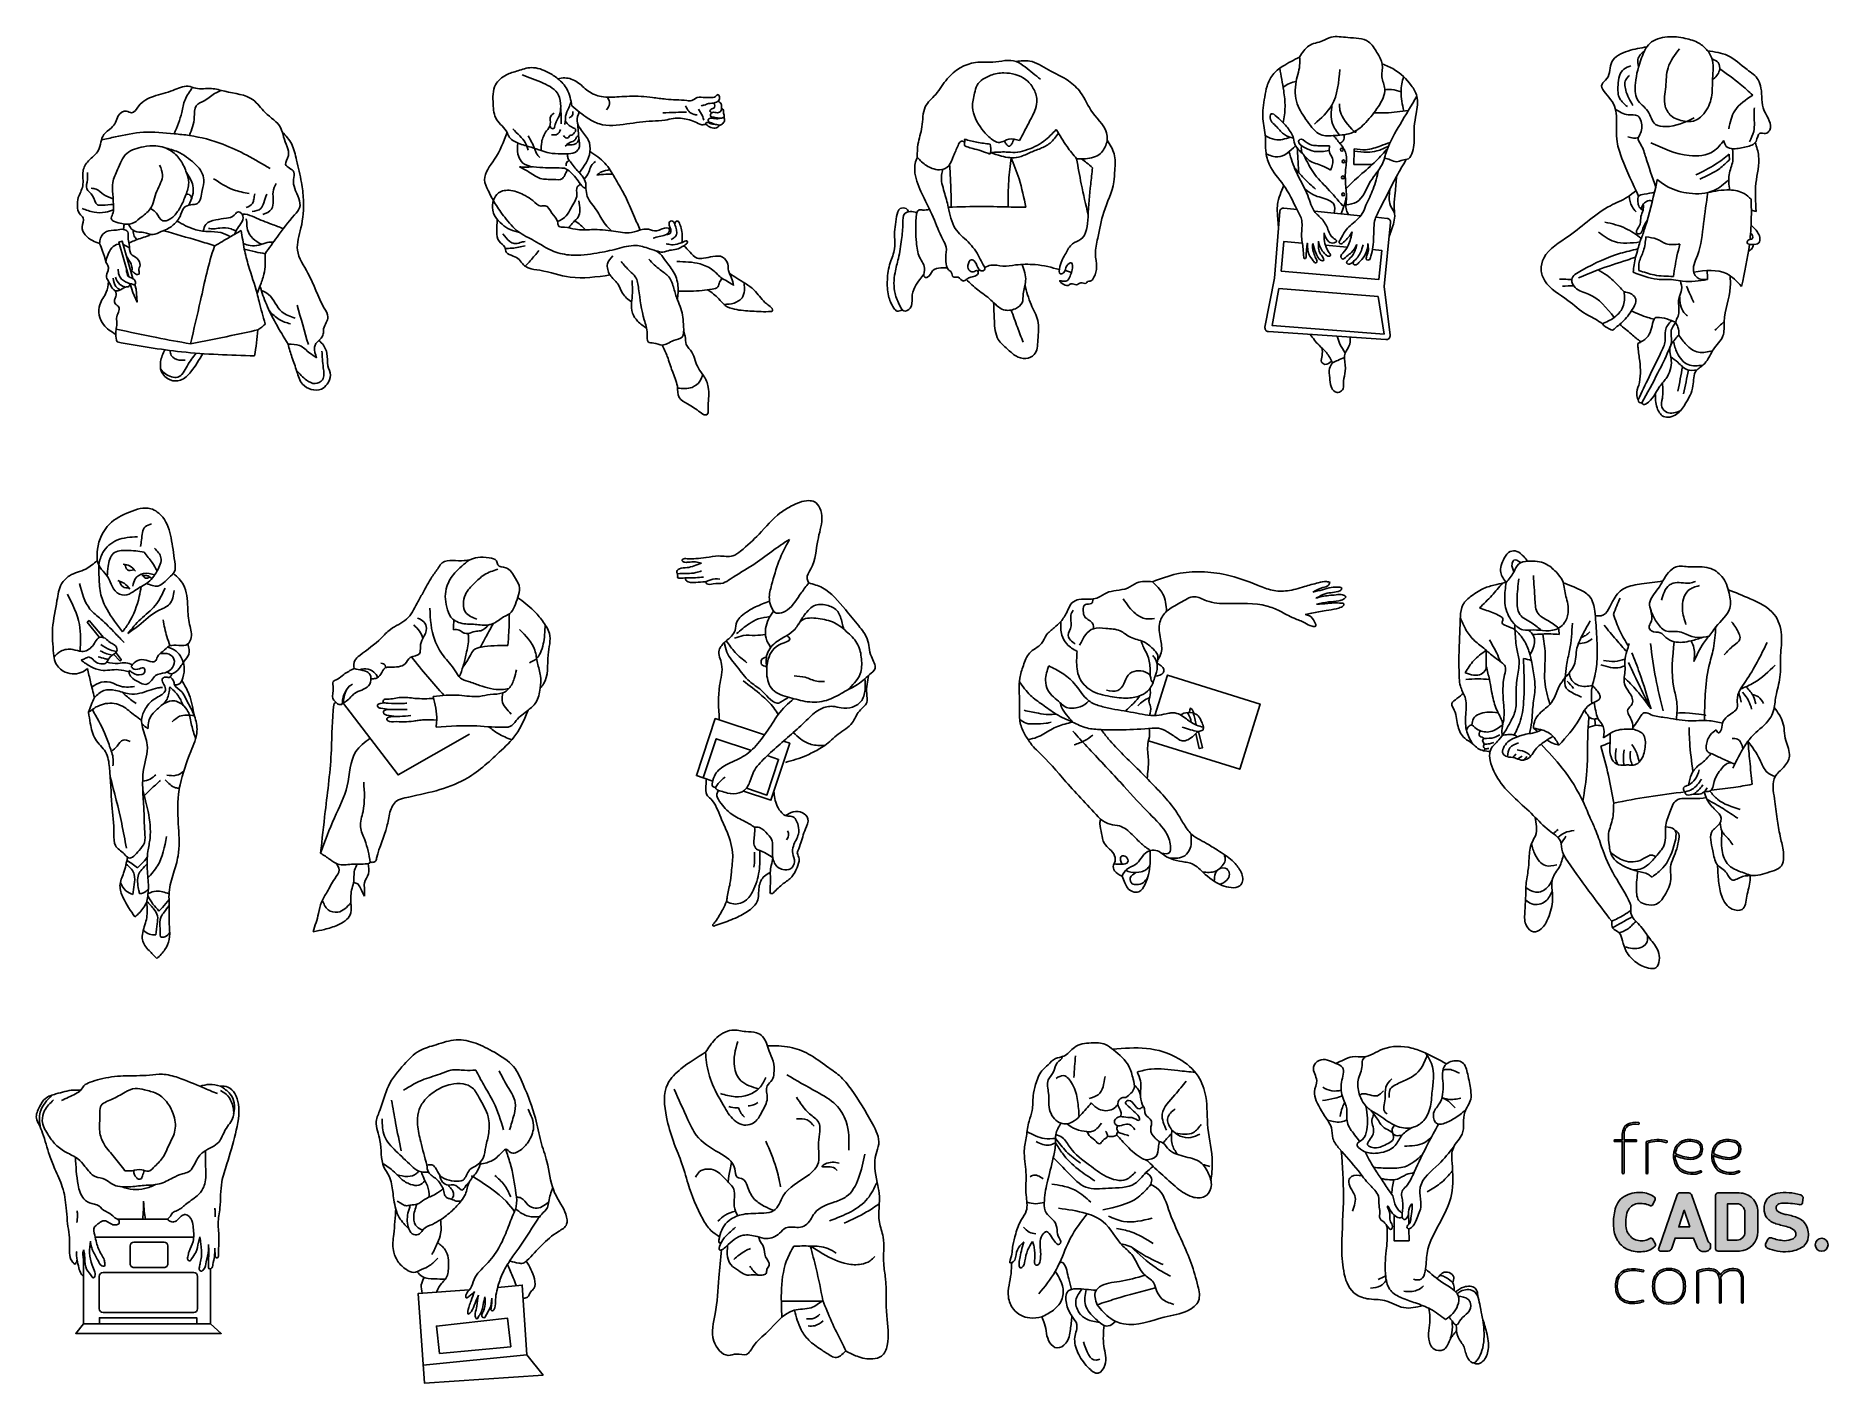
# Model space of a CAD drawing. Header units: inches. Extents: x 2044 to 8221, y 11207 to 15851.
import ezdxf

# ---------------------------------------------------------------- set-up
doc = ezdxf.new("R2010")
doc.units = ezdxf.units.IN
doc.header["$MEASUREMENT"] = 0
doc.layers.add('freecads.com', color=7, linetype='Continuous')

# ---------------------------------------------------------------- blocks, each defined once
blk = doc.blocks.new('A$C7A693FB6')
at = {"layer": 'freecads.com', "true_color": 0xc7c8ca}
h = blk.add_hatch(color=9, dxfattribs=at)
h.dxf.hatch_style = 1
edge = h.paths.add_edge_path()
edge.add_arc((140.1538127532352, 300.6546312716704), 21.61675633792863, 108.2032252494281, 160.6504463965192)
edge.add_arc((147.7178234376818, 297.4731191089118), 29.81176414172355, 159.6978691462817, 228.706553973592)
edge.add_arc((146.3245251336371, 302.1564739358803), 32.67411261440294, 235.9813383223777, 295.5016419348553)
edge.add_arc((160.1494820244516, 273.0936783557672), 0.4918813364811017, 299.5324380509559, 342.7686740131996)
edge.add_arc((158.6254212458475, 273.3114541418208), 2.026726126424374, 349.6683109373354, 421.3351453676448)
edge.add_arc((159.4152204808121, 274.6329702099475), 0.4918813364807222, 68.23478229087897, 110.683813852154)
edge.add_arc((146.3245251336405, 302.1564739358805), 29.98785541781536, 236.3083764983362, 295.51450789889964, ccw=False)
edge.add_arc((147.7178234376808, 297.4731191089119), 27.12550694513324, 178.6471360152599, 228.3465639945595, ccw=False)
edge.add_arc((147.8832632161733, 355.9556434467408), 63.95382284342681, 244.7473414766129, 266.8824281259978)
edge.add_arc((144.4494490085858, 313.1411216460407), 21.04469848496443, 269.8793420018887, 310.7286813278013)
edge.add_arc((145.7998834629707, 307.8461802232047), 16.33301927633285, 319.2900061744131, 373.6420763243655)
edge.add_arc((149.5666043489365, 309.1554966144702), 12.36971602405946, 11.86324171132332, 60.95424492016926)
edge.add_arc((142.7280703080931, 288.6233387050087), 33.87556016904278, 67.71857367640276, 105.981897984822)
edge = h.paths.add_edge_path(flags=16)
edge.add_arc((149.4952735232085, 309.0762608876301), 9.787749267912577, 12.2091753879331, 59.922429973902126, ccw=False)
edge.add_arc((145.7174918049491, 307.8872508291432), 13.73634082696034, -39.7856299137178, 13.724243883165684, ccw=False)
edge.add_arc((144.4494490085832, 313.1411216460385), 18.35844128837472, 270.09352389860436, 310.094068738446, ccw=False)
edge.add_arc((147.8832632161673, 355.9556434467427), 61.26756564684096, 243.7873216456942, 266.8151733359257, ccw=False)
edge.add_arc((147.7491142864103, 297.4672288530357), 27.15729734774515, 159.6149002581664, 172.5493091997715, ccw=False)
edge.add_arc((140.153812753234, 300.654631271672), 18.9304991413382, 108.35887957662649, 160.6504463965181, ccw=False)
edge.add_arc((142.7280703080969, 288.6233387050073), 31.18930297245655, 68.02212811044461, 105.8850275307042, ccw=False)
edge = h.paths.add_edge_path()
edge.add_arc((198.202223562937, 300.6546312716712), 21.61675633792764, 108.2032252494269, 160.6504463965205)
edge.add_arc((205.7662342473849, 297.4731191089119), 29.81176414172408, 159.6978691462824, 228.7065539735913)
edge.add_arc((204.3729359433387, 302.1564739358795), 32.67411261440186, 235.9813383223783, 295.5016419348543)
edge.add_arc((218.1978928341549, 273.0936783557707), 0.4918813364828653, 299.5324380504857, 342.7686740115021)
edge.add_arc((216.6738320555507, 273.3114541418201), 2.026726126423786, 349.6683109370368, 421.3351453677147)
edge.add_arc((217.463631290511, 274.6329702099473), 0.4918813364815973, 68.23478229069511, 110.683813852346)
edge.add_arc((204.3729359433407, 302.1564739358807), 29.98785541781419, 236.30837649834018, 295.5145078988942, ccw=False)
edge.add_arc((205.7662342473832, 297.4731191089118), 27.12550694513312, 178.6471360152597, 228.3465639945596, ccw=False)
edge.add_arc((205.9316740258758, 355.9556434467404), 63.9538228434264, 244.7473414766128, 266.8824281259978)
edge.add_arc((202.4978598182882, 313.141121646041), 21.04469848496466, 269.8793420018889, 310.7286813278011)
edge.add_arc((203.8482942726739, 307.8461802232046), 16.33301927633222, 319.290006174412, 373.6420763243666)
edge.add_arc((207.6150151586388, 309.1554966144699), 12.36971602405979, 11.86324171132408, 60.95424492016862)
edge.add_arc((200.7764811177956, 288.6233387050083), 33.8755601690432, 67.71857367640301, 105.9818979848218)
edge = h.paths.add_edge_path(flags=16)
edge.add_arc((207.5436843329116, 309.0762608876305), 9.787749267911977, 12.20917538793151, 59.92242997390349, ccw=False)
edge.add_arc((203.7659026146512, 307.8872508291433), 13.73634082696076, -39.78562991371689, 13.724243883164775, ccw=False)
edge.add_arc((202.4978598182855, 313.141121646039), 18.35844128837518, 270.09352389860493, 310.0940687384455, ccw=False)
edge.add_arc((205.9316740258698, 355.9556434467427), 61.26756564684091, 243.7873216456942, 266.8151733359257, ccw=False)
edge.add_arc((205.7975250961121, 297.4672288530359), 27.15729734774434, 159.6149002581662, 172.5493091997716, ccw=False)
edge.add_arc((198.2022235629369, 300.6546312716716), 18.93049914133868, 108.35887957662709, 160.6504463965173, ccw=False)
edge.add_arc((200.7764811177994, 288.6233387050077), 31.18930297245618, 68.02212811044433, 105.8850275307044, ccw=False)
edge = h.paths.add_edge_path()
edge.add_arc((77.4383804729058, 318.1713471843356), 1.187161785593199, 119.643900352638, 181.8497095416057)
edge.add_line((76.25183727888907, 318.1330280780639), (76.25183727889089, 271.2397693597086))
edge.add_arc((76.74250195588859, 271.274344262877), 0.4918813364850925, 184.0307098855339, 227.2669458584226)
edge.add_arc((77.59522691546975, 272.5561584823187), 2.026726126421155, 234.1665827842983, 305.8334172158771)
edge.add_arc((78.44795187505609, 271.2743442628779), 0.4918813364829538, 312.7330541417854, 364.8189486990127)
edge.add_line((78.93809447547756, 271.3156659331289), (78.93809447547937, 316.8658167021531))
edge.add_arc((79.45977891201615, 316.7667980734737), 0.5309984370506567, 103.60895254350089, 169.2527833850964, ccw=False)
edge.add_arc((93.8189592287604, 277.5722746403117), 42.26964161502002, 71.40332000574301, 110.03902691438739, ccw=False)
edge.add_arc((107.4160080386091, 318.1126323747644), 0.4918813364845933, 256.230659968113, 298.6794023509207)
edge.add_arc((106.4728650092169, 319.3294597150131), 2.026726126424748, 305.5790392766892, 377.2458737086602)
edge.add_arc((107.9596257438401, 319.7291221574039), 0.4918813364833685, 24.14551063533708, 67.38174660705616)
edge.add_arc((93.8189592287654, 277.5722746403123), 44.95589881160895, 71.41245649237347, 112.1746551594717)
edge = h.paths.add_edge_path()
edge.add_arc((65.16475690578633, 347.5960534314625), 0.4918813364808153, 31.55574755267662, 74.7919835243243)
edge.add_arc((59.95728752306445, 321.0632684063825), 27.52962218528399, 78.82269341066285, 115.3411563788757)
edge.add_arc((55.05603529607061, 333.7149427651734), 14.03222032725949, 119.3679185821839, 161.4016785520149)
edge.add_arc((70.49085921057485, 328.2376457423035), 30.40907221205861, 160.8955694441944, 180.0052612748601)
edge.add_line((40.0817871267227, 328.2348533815348), (40.0817871267227, 321.8651307657929))
edge.add_line((40.0817871267227, 321.8651307657929), (28.39882337656854, 321.8651307657929))
edge.add_arc((28.43339827973917, 321.3744660887993), 0.4918813364811202, 94.03070988582041, 137.2669458583613)
edge.add_arc((29.7152124991823, 320.5217411292111), 2.026726126422403, 144.1665827841608, 215.8334172157518)
edge.add_arc((28.43339827974179, 319.6690161696238), 0.4918813364832616, 222.7330541411461, 274.0307098860634)
edge.add_line((28.46797318291465, 319.1783514926283), (40.08178712672088, 319.1783514926283))
edge.add_line((40.08178712672088, 319.1783514926283), (40.0817871267227, 271.2397693597086))
edge.add_arc((40.5724518037204, 271.274344262877), 0.4918813364850925, 184.0307098855339, 227.2669458584226)
edge.add_arc((41.42517676330247, 272.5561584823193), 2.026726126422144, 234.166582784287, 305.8334172158888)
edge.add_arc((42.27790172288784, 271.2743442628764), 0.4918813364831459, 312.7330541420634, 364.8189486991835)
edge.add_line((42.76804432330937, 271.3156659331289), (42.76804432330937, 319.1716047255431))
edge.add_line((42.76804432330937, 319.1716047255431), (61.16963453544849, 319.1783514926319))
edge.add_arc((61.13505963228442, 319.6690161696508), 0.4918813365058924, 274.0307098848521, 317.2669458581709)
edge.add_arc((59.85324541284878, 320.5217411292149), 2.026726126426666, 324.1665827844579, 395.8334172153672)
edge.add_arc((61.13505963228242, 321.3744660887727), 0.4918813365108904, 42.7330541414902, 94.07272378279853)
edge.add_line((61.10012494343391, 321.8651052807691), (42.76804432330937, 321.8583839987041))
edge.add_line((42.76804432330937, 321.8583839987041), (42.76804431199707, 328.2344114724692))
edge.add_arc((70.49497584455897, 328.2373015020895), 27.72693168317847, 160.8486489196256, 180.0059720455945, ccw=False)
edge.add_arc((55.05603529607211, 333.7149427651742), 11.34596313067297, 119.83176293224949, 161.401678552021, ccw=False)
edge.add_arc((59.95728752306032, 321.0632684063825), 24.84336498869465, 78.80715845433161, 115.117361622282, ccw=False)
edge.add_arc((64.83416259426407, 345.922952469769), 0.4918813364843396, 263.640375758216, 306.0896392688103)
edge.add_arc((63.74195897024139, 347.0079772591266), 2.026726126418368, 312.9892761945861, 384.6561106267534)
at = {"layer": 'freecads.com', "true_color": 0x000000}
h = blk.add_hatch(color=18, dxfattribs=at)
h.dxf.hatch_style = 1
edge = h.paths.add_edge_path()
edge.add_arc((343.1696204293858, 162.4636060825214), 9.838309727421802, 0, 180)
edge.add_arc((343.1696204293858, 162.4636060825214), 9.838309727421802, 180, 360)
edge = h.paths.add_edge_path()
edge.add_arc((290.8848206669144, 177.6306236927711), 32.04856826551866, 353.2755136182471, 391.5868350017521)
edge.add_arc((298.2236303118646, 181.1165336599412), 23.98708497329241, 33.67621700606461, 72.60126687052109)
edge.add_arc((270.9021272323723, 107.8038741768424), 102.1994084677598, 70.27428636491834, 80.65532487628896)
edge.add_arc((291.0335735315744, 232.70193125369), 24.31354191749976, 231.7920908530376, 261.63525273384664, ccw=False)
edge.add_arc((280.257231356353, 218.3758302061226), 6.403233737567811, 145.1712782271715, 228.2716123444561, ccw=False)
edge.add_arc((282.785907775978, 215.2917684481669), 10.29788866606735, 93.5563307499346, 139.1098523304732, ccw=False)
edge.add_arc((286.8683735513037, 112.8343215968708), 112.8343217996079, 78.64121473179688, 92.39808452475802, ccw=False)
edge.add_arc((309.9871765515883, 227.9233395635781), 4.553757391280077, 258.654450342611, 335.5687012640083)
edge.add_line((314.1331807611859, 226.0398971108771), (314.7970437249642, 234.8194093676902))
edge.add_arc((309.5631491772793, 233.0283636003942), 5.531861990038623, 18.89101565281942, 74.61733202640126)
edge.add_arc((288.5513327932312, 166.6886317145113), 75.11587323568475, 72.58680032898508, 99.7343136317976)
edge.add_arc((281.0442879602331, 212.538934688426), 28.6585954700145, 100.4408533901963, 136.342336068393)
edge.add_arc((280.4691309319552, 217.7252925452275), 24.88927011657055, 144.0895788053085, 180.8593640679634)
edge.add_arc((279.6484364410751, 216.7879023245663), 24.07238635462055, 178.6572448966717, 213.8744914599057)
edge.add_arc((283.9083169300389, 225.8216059037505), 33.04436405735626, 222.7984799594865, 252.0749885901088)
edge.add_arc((409.8939510715993, 669.867587108679), 494.5964883506406, 254.0209082578499, 256.2350209104834)
edge.add_arc((287.8806232958599, 170.256933887438), 19.70056637433939, 44.20654637147919, 77.30587175785729, ccw=False)
edge.add_arc((297.0062831397495, 179.0720729556042), 7.012818873662098, -1.5001651294591056, 44.5650102805173, ccw=False)
edge.add_arc((295.756437482093, 179.0261742001098), 8.261408473637987, 298.2311871199401, 359.0449879430868, ccw=False)
edge.add_arc((287.8090225876832, 193.0179499165473), 24.35119689081586, 266.4157178802607, 299.13356767022924, ccw=False)
edge.add_arc((292.7563057973377, 245.0047183918243), 76.56416303974659, 250.4022047850329, 265.15275002210376, ccw=False)
edge.add_arc((265.5789486413729, 167.4099730391829), 5.667093522619209, 74.68772782329917, 141.4681576504624)
edge.add_line((261.1457963251905, 170.9402859906986), (257.9689850336545, 163.3219308767075))
edge.add_arc((262.6274547032019, 161.8429865874872), 4.887598170135409, 162.3866955760505, 246.1384215057274)
edge.add_arc((287.4494915989869, 220.3589992849836), 68.45008656556237, 246.95122400588, 273.9898026799247)
edge.add_arc((289.6879885954807, 197.0643455740836), 45.0602960849256, 273.2112748019098, 304.7435954536468)
edge.add_arc((301.4890011550982, 176.2723307118625), 21.35855686439896, 310.5275175533543, 353.5632215634329)
edge = h.paths.add_edge_path()
edge.add_line((246.0640145070392, 182.6210778351815), (246.0640145070392, 212.3241524614095))
edge.add_arc((218.1816005595172, 213.3041035511928), 27.89962923910172, 357.9871197448085, 450.5803736083035)
edge.add_line((217.8989980409788, 241.202301476791), (185.2995279704282, 241.202301476791))
edge.add_arc((185.7592706872992, 237.0681434450711), 4.159642532351842, 96.34555580739377, 170.0567550037188)
edge.add_line((181.6621089846267, 237.7863996522174), (181.6621089846267, 156.5067082910973))
edge.add_arc((185.7130168313935, 156.8159415744951), 4.062693639269118, 184.3653094378038, 271.2718551952325)
edge.add_line((185.8031933454386, 152.7542488481959), (218.0454575576841, 152.7542488481959))
edge.add_arc((216.67229351146, 182.1181822956717), 29.39602297940376, 272.6774079435917, 360.980241362738)
edge = h.paths.add_edge_path(flags=16)
edge.add_line((214.5788121052374, 169.443439005463), (200.2437425900462, 169.443439005463))
edge.add_line((200.2437425900462, 169.443439005463), (200.2437425900462, 224.861223551452))
edge.add_line((200.2437425900462, 224.861223551452), (214.3589203687698, 224.861223551452))
edge.add_arc((213.4891577763401, 211.7654653452275), 13.1246093261128, 0.9488699358980739, 86.20024701537318, ccw=False)
edge.add_line((226.611967342551, 211.9828108122856), (226.611967342551, 182.0684988974281))
edge.add_arc((213.9991504561088, 182.0429546585186), 12.6128427532838, -87.36586990839709, 0.11603871621440476, ccw=False)
edge = h.paths.add_edge_path()
edge.add_arc((140.7943554872424, 236.1256069520055), 5.189345677915158, 16.42917765890726, 86.1416713329243)
edge.add_line((141.143544767614, 241.3031908877201), (127.331249254732, 241.3031908877201))
edge.add_arc((128.4653361711673, 235.6836558771457), 5.732828871429978, 101.4096981907611, 167.2180096827639)
edge.add_line((122.8745728468184, 236.951998228491), (95.47711365303621, 157.2481774119115))
edge.add_arc((98.60738128902854, 156.1997775287089), 3.301169154714755, 161.4830965687202, 264.7226972713264)
edge.add_line((98.30375252002341, 152.9126013304085), (110.1119305099874, 152.9126013304085))
edge.add_arc((110.0940285590948, 158.1590759387759), 5.246505150677897, 270.1955031382058, 350.0571425142275)
edge.add_line((115.2617335469786, 157.2531833103203), (120.461765660837, 172.6769416223142))
edge.add_line((120.461765660837, 172.6769416223142), (148.3229994405847, 172.6769416223142))
edge.add_line((148.3229994405847, 172.6769416223142), (152.8661881407807, 161.3005524899454))
edge.add_arc((165.8082469593937, 164.7120474554202), 13.3841392836409, 194.7671190466299, 239.9582071692397)
edge.add_arc((164.2980651482303, 166.6209022411928), 14.45869936490273, 248.9626154833211, 292.8840273558571)
edge.add_arc((167.1546344916472, 160.3464100112096), 7.569652552684759, 291.4321409489293, 335.0884638981837)
edge.add_line((174.0200006915566, 157.1579328340122), (174.0200006915566, 162.8572921045561))
edge.add_arc((170.2133089746288, 162.4959730180938), 3.823800898316829, 5.422089434263651, 57.84182406900277)
edge.add_arc((176.9176596580193, 171.7945161503539), 7.651199587942645, 194.1939537312615, 232.3928357147342, ccw=False)
edge.add_line((169.500041773932, 169.9184031313162), (145.7718205383499, 237.593309316213))
h.paths.add_polyline_path([(142.7897797849255, 189.5736803996588), (126.0445350820519, 189.5736803996588), (134.3902020946298, 214.9818573193406)], flags=16)
edge = h.paths.add_edge_path()
edge.add_arc((86.8592510146051, 162.4373828536583), 3.826042247839482, 312.1299985804686, 377.972319914028)
edge.add_line((90.49860418655226, 163.6179368643207), (86.17702548081797, 171.5486033577909))
edge.add_arc((83.80309661618482, 169.1466032604943), 3.377150088721392, 45.33676058611885, 125.9106013597289)
edge.add_arc((66.51498360703901, 199.7613530360744), 31.80534970440741, 284.01046898674167, 298.7691590134854, ccw=False)
edge.add_arc((69.19584694103584, 191.6347990389389), 23.28013952352295, 236.3772556936009, 282.45069946151494, ccw=False)
edge.add_arc((69.31177533073551, 191.9217751513023), 23.58337955629239, 189.0063333186407, 236.52878679716508, ccw=False)
edge.add_arc((92.87855886101421, 196.6924304553491), 47.61740674763477, 159.5296417362086, 190.2368839039962, ccw=False)
edge.add_arc((65.59756286227851, 206.4608114536045), 18.6469552126828, 96.74101039355781, 158.3335350568109, ccw=False)
edge.add_arc((68.05774919894961, 191.8480520613528), 33.45539524065125, 65.18297915570167, 97.9877288239366, ccw=False)
edge.add_arc((83.75100261094548, 225.04324660106), 3.275939245330761, 239.7304829850701, 312.0218741429899)
edge.add_line((85.94396309699187, 222.609586344217), (90.19868691474403, 231.1402753823822))
edge.add_arc((87.38786010881513, 232.3313364806043), 3.052764955352191, 337.0356602815251, 411.5960473281256)
edge.add_arc((68.12174828755826, 207.3918649390801), 34.56699281293001, 52.2500320303104, 89.00434785631009)
edge.add_arc((65.63410976224633, 195.8233516607141), 46.23354774673614, 86.1699238497659, 119.5979673440978)
edge.add_arc((62.23916945322021, 208.0313572675149), 34.08098981112958, 124.779191723681, 170.4354704173881)
edge.add_arc((113.2601339306768, 196.0072124369949), 86.4567015183262, 168.1953079947811, 183.466399120789)
edge.add_arc((69.91247652488372, 191.1843436988534), 42.9527708221282, 180.5396848707813, 210.7589979072758)
edge.add_arc((63.08503768021617, 187.0612726979269), 34.97715789889036, 210.6749329033254, 240.8972567862861)
edge.add_arc((65.13893098518851, 193.0687430847212), 41.24055603915648, 242.4636306661784, 274.83212936902)
edge.add_arc((69.18102172545848, 182.6412316579221), 30.67172864667495, 268.9386626855082, 311.3034906129058)
at = {"layer": 'freecads.com', "true_color": 0xc7c8ca}
h = blk.add_hatch(color=9, dxfattribs=at)
h.dxf.hatch_style = 1
edge = h.paths.add_edge_path()
edge.add_arc((208.261278111128, 95.1205834886234), 28.40779453373561, 81.64014714796792, 105.13414053939351, ccw=False)
edge.add_arc((211.1142185195407, 113.8620371179961), 9.451196814020392, 40.50808698988442, 82.233108941956, ccw=False)
edge.add_arc((204.5954294681008, 110.4493599938276), 16.70490751088967, 0.05396173480869493, 34.8753669321531, ccw=False)
edge.add_line((221.3003295703147, 110.465092839484), (221.3003283777343, 74.68873519509361))
edge.add_arc((221.7909930547285, 74.72331009826036), 0.4918813364814429, 184.0307098853647, 227.2669458585905)
edge.add_arc((222.6437180143141, 76.00512431770449), 2.026726126422278, 234.16658278429, 305.8334172158861)
edge.add_arc((223.496442973899, 74.72331009826387), 0.4918813364852829, 312.7330541419156, 364.81894870143)
edge.add_line((223.986585574321, 74.76463176853576), (223.986585574321, 110.4676240775552))
edge.add_arc((204.5954294680946, 110.4493599938247), 19.39116470748461, 0.05396556034367673, 35.25589158689552)
edge.add_arc((211.1147589862007, 113.862691055492), 12.13662000111364, 39.86791125577775, 80.58244588785008)
edge.add_arc((208.2612781111257, 95.1205834886259), 31.094051730321, 81.04627766673387, 105.3183102910388)
edge.add_arc((207.3128970348926, 103.583282575004), 22.71989786920953, 108.6515278312196, 144.9559544340595)
edge.add_arc((166.082535485584, 107.9340489835826), 24.24236241244342, 21.01885948635306, 30.53011243698279)
edge.add_arc((177.7262209629165, 113.6364303957112), 11.3605410446993, 35.59560743798678, 68.07514234883433)
edge.add_arc((171.2027314627878, 98.61814760329645), 27.73197876278706, 67.15778955630186, 92.60395400663121)
edge.add_arc((170.9580505700843, 83.44886938712713), 42.88464082449499, 91.35652746266034, 112.8387435126899)
edge.add_arc((154.9292420017163, 121.6887432459818), 1.423068406686943, 115.6669681166932, 172.4859943177595)
edge.add_line((153.5183935898222, 121.8748358271514), (153.518393589824, 74.68873519509361))
edge.add_arc((154.0090582668187, 74.72331009826064), 0.4918813364820582, 184.0307098853929, 227.2669458585619)
edge.add_arc((154.8617832264046, 76.0051243177047), 2.026726126422984, 234.1665827842727, 305.8334172159035)
edge.add_arc((155.7145081859886, 74.72331009826233), 0.4918813364853513, 312.7330541421878, 364.8189487016086)
edge.add_line((156.2046507864106, 74.76463176853576), (156.2046507864106, 120.4799220949462))
edge.add_arc((156.6910339660905, 120.5089898316033), 0.4872509936263564, 108.93241815004339, 183.4201019744719, ccw=False)
edge.add_arc((170.9580505700787, 83.44886938712074), 40.19838362791297, 91.3565274626518, 111.0294599033812, ccw=False)
edge.add_arc((171.1986952190427, 98.60450457176027), 25.05986157365111, 67.16139386137081, 92.7270237863437, ccw=False)
edge.add_arc((177.7220497016358, 113.6323624109626), 8.680054637799602, 36.35606175760063, 68.34351252844567, ccw=False)
edge.add_arc((166.0825354855874, 107.9340489835706), 21.5561052158567, 1.6618769930880717, 30.202188607587175, ccw=False)
edge.add_line((187.6295737281343, 108.5592010061264), (187.6295737281362, 74.68873519509361))
edge.add_arc((188.1202384051309, 74.72331009826061), 0.4918813364819995, 184.03070988539, 227.2669458585646)
edge.add_arc((188.9729633647159, 76.00512431770447), 2.026726126422267, 234.1665827842898, 305.8334172158863)
edge.add_arc((189.8256883243014, 74.72331009826364), 0.4918813364847301, 312.733054141885, 364.818948701462)
edge.add_line((190.3158309247228, 74.76463176853576), (190.3158309247228, 108.5970176826158))
edge.add_arc((166.082535485596, 107.9340489835716), 24.24236241243658, 1.567093344320208, 13.39955175350389)
edge.add_arc((208.1153021152303, 102.0567155372392), 21.7383549929397, 109.5400224172028, 148.0755155677706, ccw=False)
edge = h.paths.add_edge_path()
edge.add_arc((109.8960746482563, 101.5249303539561), 26.35028038201353, 25.19111344563328, 49.7064704732981)
edge.add_arc((111.3594953560967, 99.59906902525408), 26.97639124184472, 54.72891190369938, 90.5541312783105)
edge.add_arc((110.8377037248754, 99.5990690252916), 26.97639124180727, 89.44586872167257, 125.2710880963797)
edge.add_arc((112.3011244327363, 101.5249303539557), 26.35028038202159, 130.2935295267702, 154.808886554339)
edge.add_arc((126.2398219926386, 99.37065730895813), 40.07870566201949, 160.5129937365808, 179.9533827710763)
edge.add_arc((126.2398219926421, 99.43587530629524), 40.07870566202318, 180.0466172292821, 199.4870062634114)
edge.add_arc((112.3011244327332, 97.28160226129147), 26.35028038201616, 205.1911134456421, 229.7064704731974)
edge.add_arc((110.8377037248802, 99.20746358995937), 26.97639124180819, 234.7289119035809, 270.5541312783211)
edge.add_arc((111.3594953560901, 99.20746359000026), 26.97639124184894, 269.4458687217075, 305.2710880963778)
edge.add_arc((109.8960746482509, 97.28160226129401), 26.35028038201687, 310.2935295267836, 334.8088865543788)
edge.add_arc((95.95737708834096, 99.43587530629048), 40.07870566202343, 340.5129937366125, 359.9533827709016)
edge.add_arc((95.95737708833893, 99.37065730896285), 40.07870566202546, 0.04661722909374306, 19.48700626338697)
edge = h.paths.add_edge_path(flags=16)
edge.add_arc((95.95737708832343, 99.4315040991513), 37.39244846545177, 340.72003334334147, 359.95338277108937, ccw=False)
edge.add_arc((109.8960746482577, 97.27723105415876), 23.66402318542281, 310.5838482302023, 334.48791566190687, ccw=False)
edge.add_arc((111.2307994702083, 99.463494872907), 24.57709084166403, 269.6918050798081, 304.8956357211521, ccw=False)
edge.add_arc((110.9674367642077, 99.46801718512084), 24.58160753253385, 235.11341864058681, 270.30572081836954, ccw=False)
edge.add_arc((112.3011244327323, 97.2772310541579), 23.66402318542845, 205.5120843380843, 229.421378555179, ccw=False)
edge.add_arc((126.2398219926608, 99.43150409915143), 37.39244846545259, 180.0466172289109, 199.2799666566583, ccw=False)
edge.add_arc((126.239821992653, 99.37065730896055), 37.39244846544481, 160.7200333433143, 179.953382771084, ccw=False)
edge.add_arc((112.3011244327279, 101.5249303539543), 23.66402318542558, 130.5786214448013, 154.4879156618746, ccw=False)
edge.add_arc((110.9674367642114, 99.33414422299444), 24.5816075325339, 89.69427918164308, 124.88658135941299, ccw=False)
edge.add_arc((111.2307994702097, 99.33866653520876), 24.57709084166363, 55.104364278877085, 90.30819492019953, ccw=False)
edge.add_arc((109.8960746482558, 101.5249303539546), 23.66402318542525, 25.512084338125078, 49.416151769825376, ccw=False)
edge.add_arc((95.9573770883301, 99.3706573089605), 37.39244846544509, 0.04661722891609088, 19.279966656685588, ccw=False)
edge = h.paths.add_edge_path()
edge.add_arc((51.59033076620959, 104.5023450878739), 21.02604112400761, 100.2293871277257, 155.6131205923017)
edge.add_arc((67.16018527017981, 99.60362165698818), 37.2813191884159, 158.6376280384836, 190.7802142258445)
edge.add_arc((56.42350627530941, 97.4312892324859), 26.32810504628776, 190.5064794435654, 223.1434487199879)
edge.add_arc((54.20039884524137, 98.75792931699738), 25.73379501119169, 228.692036714497, 262.7062459628369)
edge.add_arc((54.99629556388413, 128.0783758007159), 54.9962966249523, 265.7632922277344, 288.1939427880684)
edge.add_arc((71.99382573105079, 76.29161325324303), 0.4918813365030065, 290.7426716697364, 333.9789076450074)
edge.add_arc((70.5209421648571, 76.73972211307334), 2.026726126427396, 340.8785445712408, 412.5453790012286)
edge.add_arc((71.50340573258447, 77.92502919896899), 0.4918813365100457, 59.44501592400427, 103.2123217645986)
edge.add_arc((54.99629556388619, 128.0783758007215), 52.31003942836946, 265.84298783294275, 288.26507989886755, ccw=False)
edge.add_arc((54.20039884524117, 98.75792931699898), 23.04753781460447, 229.0154744748766, 262.53072476759314, ccw=False)
edge.add_arc((56.42386378112957, 97.43153721921128), 23.64227862535174, 190.4758104875937, 222.827578853519, ccw=False)
edge.add_arc((67.16018527018193, 99.60362165698568), 34.59506199182982, 158.7569020747099, 190.7802142258665, ccw=False)
edge.add_arc((51.59033076621142, 104.5023450878756), 18.33978392742007, 100.29556229082152, 155.3949868098461, ccw=False)
edge.add_arc((56.89068516353239, 70.05863085961148), 53.1845519136239, 73.86742914481181, 99.28179610676523, ccw=False)
edge.add_arc((71.76329717507345, 121.6315241590186), 0.4918813365030767, 258.8984685785338, 299.6750907375683)
edge.add_arc((70.79915154433625, 122.8317786122677), 2.026726126428695, 306.5747276610272, 378.2415620906522)
edge.add_arc((72.27874278589158, 123.2572163958602), 0.4918813365110627, 25.14119901544435, 71.25337670798646)
edge.add_arc((56.89068516353579, 70.05863085961332), 55.8708091102089, 73.84411949061781, 99.30563497474644)
at = {"layer": 'freecads.com'}
for points in [[(65.58390442835662, 347.8534686670282, 0.1909240699250873), (65.29378928155711, 348.0707089857133, 0.1607042461837881), (48.17441188112207, 345.943862034168, 0.1854914147818408), (41.75660903182506, 338.1902604471543, 0.08357553701263709), (40.0817871267227, 328.2348533815348), (40.0817871267227, 321.8651307657929), (28.39882337656854, 321.8651307657929, 0.1909240699291303), (28.0721000067133, 321.7082486633699, 0.3233132727007023), (28.07210000671148, 319.3352335950549, 0.227642567099128), (28.46797318291465, 319.1783514926283), (40.08178712672088, 319.1783514926283), (40.0817871267227, 271.2397693597086, 0.1909240699306959), (40.23866922914749, 270.9130459898479, 0.3233132727007579), (42.61168429746249, 270.9130459898515, 0.231262987135859), (42.76804432330937, 271.3156659331289), (42.76804432330937, 319.1716047255431), (61.16963453544849, 319.1783514926319, 0.1909240699326368), (61.49635790532739, 319.3352335950622, 0.3233132726974162), (61.49635790533102, 321.7082486633626, 0.2278353952159352), (61.10012494343391, 321.8651052807691), (42.76804432330937, 321.8583839987041), (42.76804431199707, 328.2344114724692, -0.08378482305409404), (44.3025838440517, 337.3335282943044, -0.1833986582441332), (49.41192982166103, 343.557450207707, -0.1597722091533594), (64.7796775841307, 345.4340980611232, 0.1873674031164196), (65.12390541348395, 345.5254649254457, 0.3233132727034803)], [(76.85120083540642, 319.2031287399368, 0.2782918623332811), (76.25183727888907, 318.1330280780639), (76.25183727889089, 271.2397693597086, 0.1909240699306948), (76.40871938131568, 270.9130459898479, 0.3233132727006405), (78.78173444962886, 270.9130459898515, 0.2312629871363541), (78.93809447547756, 271.3156659331289), (78.93809447547937, 316.8658167021531, -0.2945238314324685), (79.33483817614433, 317.2828883297952, -0.1701954113470862), (107.2989335158745, 317.6348868302448, 0.1873650494415168), (107.6520658935333, 317.6810956575428, 0.3233132727025344), (108.4084721599411, 319.9303288768097, 0.1909240699253981), (108.1487981023038, 320.1831717890236, 0.1797581251139338)], [(133.400988976693, 321.1895655451553, 0.2329244987751743), (119.7580843988962, 307.8169227673716, 0.3105498022921123), (128.0445714092639, 275.0743594140513, 0.2657071005714478), (160.3919383202701, 272.6657038310623, 0.1909240698825507), (160.6192860263418, 272.9479682017409, 0.3233132726945266), (159.5976121046897, 275.089785867207, 0.1873663555165316), (159.2414827959092, 275.0931467695664, -0.2642400178410728), (129.6895782523879, 277.2055217532943, -0.2203191110100074), (120.5998776920333, 298.1135451909759, 0.09688397365073616), (144.4051314456719, 292.0964698248135, 0.1801506609488795), (158.1806482454704, 297.1932847444405, 0.2417040985896783), (161.6721165320596, 311.6984180250001, 0.2175371146621262), (155.5721994045252, 319.9695015406833, 0.1685239810017675)], [(154.4006195162347, 317.546067049534, -0.2112492178642363), (159.0616438701418, 311.14618700149, -0.2378180743213001), (156.2731010770567, 299.0971329568383, -0.1763294319352773), (144.4794154782558, 294.7827048148029, -0.1008174648132787), (120.8211107234856, 300.9887943215399, -0.05649700198620179), (122.2926076740368, 306.9268837266573, -0.2322085942165075), (134.1913120579084, 318.6216116300529, -0.1667277043148384)], [(191.4493997863956, 321.1895655451553, 0.2329244987751859), (177.8064952085988, 307.8169227673716, 0.3105498022921053), (186.0929822189664, 275.0743594140513, 0.265707100571441), (218.4403491299709, 272.6657038310623, 0.1909240698770103), (218.6676968360425, 272.94796820173, 0.3233132726963006), (217.6460229143904, 275.089785867207, 0.1873663555182269), (217.2898936056063, 275.0931467695664, -0.2642400178410289), (187.7379890620905, 277.2055217532943, -0.2203191110100083), (178.6482885017358, 298.1135451909759, 0.0968839736507368), (202.4535422553745, 292.0964698248135, 0.1801506609488773), (216.2290590551729, 297.1932847444405, 0.2417040985896886), (219.7205273417621, 311.6984180250001, 0.2175371146621202), (213.6206102142278, 319.9695015406833, 0.1685239810017652)], [(212.4490303259372, 317.546067049534, -0.2112492178642504), (217.1100546798443, 311.14618700149, -0.237818074321292), (214.3215118867593, 299.0971329568383, -0.1763294319352725), (202.5278262879583, 294.7827048148029, -0.1008174648132787), (178.8695215331882, 300.9887943215399, -0.0564970019862035), (180.3410184837394, 306.9268837266573, -0.2322085942165009), (192.2397228676109, 318.6216116300529, -0.1667277043148405)], [(89.42581756922482, 159.5998953377457, 0.2954652772994217), (90.49860418655226, 163.6179368643207), (86.17702548081797, 171.5486033577909, 0.3668083756100806), (81.822323023227, 171.8818690053886, -0.06448609874851835), (74.21503276433032, 168.902164569834, -0.2037860447889977), (56.3051181580704, 172.2493919583867, -0.2103796911642634), (46.01915425342668, 188.2299470614453, -0.1347931960817215), (48.26803696233583, 213.3453209340987, -0.2754107991691995), (63.40875369787864, 224.9788581417852, -0.1441233560881904), (82.09970580755362, 222.213936295313, 0.326325940544454), (85.94396309699187, 222.609586344217), (90.19868691474403, 231.1402753823822, 0.3373164453018336), (89.28424332706345, 234.7236375825087, 0.1617601008492787), (68.72240279743346, 241.9536387113985, 0.1469005748265781), (42.79885105477115, 236.0239971407609, 0.2018909279320758), (28.63193639449491, 213.6941968946667, 0.06673149515056971), (26.96161113363996, 190.7797655957293, 0.1326261401292385), (33.00203923887966, 169.2170921490069, 0.1326395085295634), (46.07294505267964, 156.5000181569885, 0.1421808440104941), (68.61289631108957, 151.974765091185, 0.1869860757455073)], [(145.7718205383499, 237.593309316213, 0.3139201381329451), (141.143544767614, 241.3031908877201), (127.331249254732, 241.3031908877201, 0.2953039335196925), (122.8745728468184, 236.951998228491), (95.47711365303621, 157.2481774119115, 0.4836320766431824), (98.30375252002341, 152.9126013304085), (110.1119305099874, 152.9126013304085, 0.3632866959101063), (115.2617335469786, 157.2531833103203), (120.461765660837, 172.6769416223142), (148.3229994405847, 172.6769416223142), (152.8661881407807, 161.3005524899454, 0.1997792799995184), (159.1077243590262, 153.1259272572752, 0.1940244712113894), (169.9205780933007, 153.3001914678462, 0.1928245279758477), (174.0200006915566, 157.1579328340122), (174.0200006915566, 162.8572921045561, 0.2327980629730456), (172.2485592774156, 165.7331337362193, -0.1682348263273368), (169.500041773932, 169.9184031313162)], [(246.0640145070392, 182.6210778351815), (246.0640145070392, 212.3241524614095, 0.427533145278378), (217.8989980409788, 241.202301476791), (185.2995279704282, 241.202301476791, 0.3331947013159227), (181.6621089846267, 237.7863996522174), (181.6621089846267, 156.5067082910973, 0.398486947376509), (185.8031933454386, 152.7542488481959), (218.0454575576841, 152.7542488481959, 0.4055641029149668)], [(214.5788121052374, 169.443439005463), (200.2437425900462, 169.443439005463), (200.2437425900462, 224.861223551452), (214.3589203687698, 224.861223551452, -0.3901419819800843), (226.611967342551, 211.9828108122856), (226.611967342551, 182.0684988974281, -0.4013990068192301)], [(322.7129171367815, 173.8778909585562, 0.1687393631435901), (318.185307309026, 194.4173493107555, 0.1714947581273497), (305.3962410945314, 204.0061361046392, 0.04532682888747008), (287.4965774290486, 208.6470361355496, -0.1309563636422468), (275.9952376942711, 213.59704246002, -0.3793668221474195), (275.0010536159807, 222.0328779033152, -0.201424332417349), (282.1471314603023, 225.5698264260755, -0.06009786466247088), (309.0913356116816, 223.4585690891836, 0.3487959090147779), (314.1331807611859, 226.0398971108771), (314.7970437249642, 234.8194093676902, 0.2480599747548195), (311.030555591773, 238.3620504576757, 0.1190105142514957), (275.8507654961195, 240.7230156336809, 0.1579438240049249), (260.3104405572358, 232.3233393088121, 0.1618293659353234), (255.5826603325877, 217.3519990381501, 0.1548852358087821), (259.6620845389007, 203.3705433277828, 0.128442279158078), (273.7381872659898, 194.3812105727193, 0.0096611895200442), (292.2097484647584, 189.4759606771004, -0.1454356272141805), (302.0025989633377, 183.9930948764813, -0.2037484692935271), (304.016698366433, 178.8884785540686, -0.2717586503453019), (299.6643348708913, 171.7474924536036, -0.1437363289786992), (286.2866653929796, 168.7143860094366, -0.06445041269642293), (267.075512672036, 172.8758897140178, 0.2999213032873965), (261.1457963251905, 170.9402859906986), (257.9689850336545, 163.3219308767075, 0.3826216252148614), (260.6502823686806, 157.373153768207, 0.1185284923434042), (292.2121753376832, 152.0748049612739, 0.1384604862398895), (315.3680728054042, 160.0378205111992, 0.1900173404410858)], [(353.0079301568076, 162.4636060825214, 1), (333.331310701964, 162.4636060825214, 1)], [(47.85632636194714, 125.1941699580348, 0.2464737811563943), (32.44027010390528, 113.183910728847, 0.1411753284008307), (30.53681053214677, 92.63044567855832, 0.1433761482964864), (37.21336438834442, 79.42741287179524, 0.149514386275549), (50.93332684347843, 73.23236475490921, 0.09818588310874377), (72.168036046427, 75.83161541062145, 0.1909240699414682), (72.43584633899081, 76.07582393155099, 0.3233132726929765), (71.75346098540467, 78.34860873075013, 0.1933268343359629), (71.3909812171496, 78.40389032449093, -0.09814817976177825), (51.20434539577036, 75.90595646904694, -0.1472893193683624), (39.08455195160423, 81.3596485972339, -0.1421063691963727), (33.17566039301892, 93.13288884747817, -0.1406445637489123), (34.91580504444937, 112.1383038658387, -0.2451582894371246), (48.31253435895087, 122.546838021095, -0.1113478786268565), (71.66858631167997, 121.1488471432458, 0.179823093801799), (72.00681827177505, 121.2041546179171, 0.3233132726912282), (72.72402502620571, 123.4661924128304, 0.2039620782002499), (72.43682540898772, 123.7230029708953, 0.111556158279313)], [(133.7402610165809, 112.7406359779161, 0.1073782866223338), (126.9368970560445, 121.6233792462699, 0.1576027793298292), (111.0985995404899, 126.5741986413741, 0.1576027793302584), (95.26030202491893, 121.6233792462554, 0.1073782866219103), (88.45693806440977, 112.7406359779307, 0.08502873076688745), (86.16112959635393, 99.40326630750133, 0.0850287307652778), (88.45693806440795, 86.06589663732666, 0.1073782866218502), (95.26030202490801, 77.1831533690056, 0.1576027793304066), (111.0985995404917, 72.23233397387594, 0.1576027793300935), (126.9368970560699, 77.18315336900196, 0.1073782866220259), (133.7402610165809, 86.06589663733757, 0.08502873076597979), (136.0360694846295, 99.40326630762502, 0.08502873076599832)], [(133.3498131771703, 99.40108070405768, -0.08411888836378814), (131.2527245818364, 87.08510188823857, -0.1046810450005921), (125.2909451602354, 79.30547668126383, -0.1548252940562175), (111.0985995405063, 74.88675958487511, -0.1547737862529547), (96.90789345116536, 79.30407236491737, -0.1047041011218226), (90.94447449914696, 87.08510188823857, -0.08411888836378628), (88.84738590381312, 99.40108070405768, -0.08411888836388377), (90.94447449915242, 111.7170595198877, -0.1047041011217289), (96.907893451169, 119.498089043198, -0.1547737862528975), (111.0985995405044, 123.9154018232402, -0.1548252940561206), (125.2909451602263, 119.4966847268588, -0.1046810450005737), (131.252724581831, 111.7170595198877, -0.08411888836388312)], [(200.8445781156988, 122.5431171324853, -0.1028724890680155), (212.3914819528181, 123.2265295943325, -0.1840982877457284), (218.3000985331873, 120.001112752554, -0.1531170891038049), (221.3003295703147, 110.465092839484), (221.3003283777343, 74.68873519509361, 0.1909240699322202), (221.4572104801591, 74.36201182523291, 0.3233132727007265), (223.8302255484741, 74.36201182523655, 0.2312629871468615), (223.986585574321, 74.76463176853576), (223.986585574321, 110.4676240775552, 0.1548167844086649), (220.4299094907328, 121.6425057145534, 0.1795434393032801), (213.1006524852073, 125.8357346143384, 0.1063044641035408), (200.0468115755866, 125.1099581494018, 0.1597463608247357), (188.7118696601101, 116.6291838389989, 0.04152451203232364), (186.9639925063602, 120.2489540999741, 0.1426751590464779), (181.9681366466975, 124.1753128867531, 0.111488343695037), (169.9428142165871, 126.3214913479133, 0.09400933466723986), (154.3128548237037, 122.9713930566832, 0.2531272357786131), (153.5183935898222, 121.8748358271514), (153.518393589824, 74.68873519509361, 0.1909240699319626), (153.6752756922488, 74.36201182523291, 0.3233132727008928), (156.0482907605656, 74.36201182523655, 0.2312629871464301), (156.2046507864106, 74.76463176853576), (156.2046507864106, 120.4799220949462, -0.3369631605241982), (156.5329440828373, 120.9698814887233, -0.08605081721153196), (170.0064077528368, 123.6359870026608, -0.1120161200435498), (180.9253460331329, 121.6997189251997, -0.1404849972579253), (184.7125198472168, 118.7779115224694, -0.1251783550380768), (187.6295737281343, 108.5592010061264), (187.6295737281362, 74.68873519509361, 0.1909240699319891), (187.786455830561, 74.36201182523291, 0.3233132727007286), (190.159470898876, 74.36201182523655, 0.2312629871471485), (190.3158309247228, 74.76463176853576), (190.3158309247228, 108.5970176826158, 0.05167476128625921), (189.6649648231487, 113.5519811543309, -0.169745513764186)]]:
    blk.add_lwpolyline(points, format="xyb", close=True, dxfattribs=at)
blk.add_lwpolyline([(142.7897797849255, 189.5736803996588), (126.0445350820519, 189.5736803996588), (134.3902020946298, 214.9818573193406)], close=True, dxfattribs=at)

msp = doc.modelspace()

# ---------------------------------------------------------------- linework, layer by layer
at = {"layer": 'freecads.com'}
msp.add_lwpolyline([(6390.487350949381, 15252.7022214656), (6345.189781939222, 15257.21960489636, 0.4201853981112134), (6330.76285088473, 15245.16204839975), (6312.631088623359, 15016.27561264474), (6280.026918870037, 14847.31343826359, 0.450633434262158), (6292.057438136781, 14831.68803444663), (6697.145421413228, 14804.14089129374, 0.4703955026378088), (6711.105603031512, 14818.8487049616), (6690.766601039668, 14987.46295782488), (6713.124932145049, 15207.27333557711, 0.4147905703909212), (6701.336695996626, 15221.70219847395), (6661.951874094219, 15225.62992231816)], format="xyb", dxfattribs=at)
for points in [[(6609.623147227499, 15230.84850090563), (6450.261542037773, 15246.74113025671)], [(2378.143689739107, 15014.45408941533), (2341.142418966465, 15143.40140679546), (2330.002113887251, 15140.2047102445), (2364.254189436873, 15020.83818134975)], [(6650.291137318378, 15114.48610590917), (6682.319591217169, 15111.52477567303), (6673.049421853724, 15011.26267438237), (6336.147725987586, 15040.4592441237), (6345.596951111791, 15142.65793428533), (6408.796222082314, 15136.81457036216)], [(6425.864554701508, 15135.23644331221), (6426.087241414021, 15135.21585384207)], [(6444.627308671541, 15133.50165115458), (6445.747512223232, 15133.39807785507)], [(6464.150871597147, 15131.69651509051), (6467.483829643901, 15131.38835193436)], [(6488.666281746486, 15129.42983604456), (6563.402500483429, 15122.51977335532)], [(6590.069842477173, 15120.05412807584), (6593.545379632113, 15119.73278214711)], [(6632.767830495741, 15116.10629958119), (6636.553068939469, 15115.75631887059)], [(2368.351021513892, 14996.73439058613), (2377.931347184229, 14966.62586803779), (2392.512119495961, 14933.63089837694), (2388.787462165546, 14977.36114983433), (2384.258974383261, 14993.14267136367)], [(2262.456331893296, 13777.35833390366), (2220.473464499624, 13829.67649807366), (2227.06941102348, 13835.9501237385), (2276.604395279766, 13777.14020685573)], [(2319.036251405185, 13725.38848350559), (2337.182751005854, 13701.90708465852), (2336.255042750901, 13697.30567100007), (2331.744872263476, 13698.53514767453), (2311.824177904393, 13719.34285199375)], [(5900.20447619972, 13508.13768237794), (5943.800708892635, 13647.61606258398), (6263.13466134993, 13547.80305014786), (6192.909569858773, 13323.13037991963), (5878.515262252095, 13421.39942614385)], [(3100.983768108923, 13554.03969121864), (3291.809789507864, 13304.0320584373), (3537.817395146336, 13444.75460247081)], [(6019.914457911447, 13519.07776970774), (6020.530349851786, 13527.60283243048), (6023.041715319003, 13533.73726832977), (6029.180700752619, 13528.71817328373), (6036.434870165274, 13515.88129058494)], [(4343.97106671966, 13293.48572658726), (4320.552944182371, 13301.22127121314), (4385.495057954493, 13497.82312042993), (4555.228418638242, 13441.75628655039)], [(4376.723682525753, 13282.66678408757), (4343.97106671966, 13293.48572658726), (4388.539273906161, 13428.40883641861), (4509.700464308651, 13388.38650782292)], [(4620.60491943084, 13420.16092430223), (4642.069286818103, 13413.07074995003), (4577.124394688475, 13216.46048970083), (4482.164537270564, 13247.82791523006)], [(6041.574848740183, 13446.700033823), (6053.422111918593, 13394.61822199545), (6065.056952896874, 13397.51021180482), (6051.20652426095, 13453.62072246711)], [(4564.776058234896, 13370.19377209298), (4603.733148877927, 13357.32534881596), (4563.081370485259, 13234.25859995704), (4492.475031923106, 13257.58149793685)], [(2324.786146056369, 11772.51837768303), (2498.311482208661, 11772.51837768303)], [(6775.986358361206, 11739.26224238285), (6776.679575269172, 11698.33224657919), (6725.328958811417, 11698.33224657919), (6725.328958811417, 11786.37786071028)], [(6775.035008977637, 11795.43329913439), (6775.715607552735, 11755.24833465451)], [(2247.951817912541, 11710.26404516378), (2587.706248680315, 11710.26404516378)], [(2608.606558445081, 11710.26404516378), (2609.054077790974, 11710.26404516378)], [(2645.473303010145, 11602.03450185816), (2645.473303010203, 11412.11897816817), (2208.278368423747, 11412.11897816817), (2208.278368423747, 11667.34400728492)], [(3537.564016803222, 11528.84192513389), (3361.785802962604, 11516.91453471232), (3382.781515602906, 11207.49321657128), (3791.913553892762, 11235.25477727916), (3736.217591589822, 11305.5051328025), (3719.779428530466, 11545.30830718577), (3635.472845501103, 11537.68971777835)], [(2262.556919752747, 11412.11897816817), (2262.556919752747, 11433.05165400876), (2598.186001641119, 11433.05165400876), (2598.186001641119, 11412.11897816817)], [(4613.01763406664, 11489.5522553784), (4752.264482876231, 11489.5522553784)], [(2208.278368423747, 11412.11897816817), (2181.087157508849, 11378.98555307066), (2682.522073034281, 11378.98555307066), (2645.473303010203, 11412.11897816817)], [(3378.550982805285, 11269.84008981645), (3736.217591589822, 11305.5051328025)]]:
    msp.add_lwpolyline(points, dxfattribs=at)
for points in [[(6328.25797227785, 14980.68921488673), (6670.069318873098, 14952.31449017939), (6690.428990498931, 14822.8997434642), (6305.292086598132, 14852.28649817682)], [(3435.155199428027, 11309.17204927554), (3424.460885558346, 11404.39178038953), (3669.068243524449, 11431.8641102346), (3680.166139444507, 11333.05097660897)]]:
    msp.add_lwpolyline(points, close=True, dxfattribs=at)
for points in [[(2381.769400551664, 11693.75245903242), (2485.236799929913, 11693.75245903242, -0.414213562373095), (2498.398718019682, 11680.59054094267), (2498.398718019682, 11619.23279076462, -0.414213562373095), (2485.236799929913, 11606.07087267486), (2381.769400551664, 11606.07087267486, -0.414213562373095), (2368.607482461895, 11619.23279076464), (2368.607482461895, 11680.59054094267, -0.414213562373095)], [(2275.362919308242, 11450.64999768076), (2587.593014040303, 11450.64999768076, 0.414213562373095), (2600.754932130072, 11463.81191577051), (2600.754932130072, 11575.58658983534, 0.414213562373095), (2587.593014040303, 11588.74850792513), (2275.362919308242, 11588.74850792513, 0.414213562373095), (2262.201001218473, 11575.58658983534), (2262.201001218473, 11463.81191577051, 0.414213562373095)]]:
    msp.add_lwpolyline(points, format="xyb", close=True, dxfattribs=at)
for centre in [(6545.015501099773, 15458.71757164077), (6550.527033086739, 15418.32935159695), (6548.690468510311, 15363.21116552872), (6549.608000982862, 15304.62144987228)]:
    msp.add_circle(centre, 4.905822805214023, dxfattribs=at)
for points in [[(6399.228023007312, 15777.63072014103), (6430.905266842066, 15816.26715898983), (6478.886985797701, 15833.95612977312), (6508.235060365365, 15846.05910232283), (6565.533601514984, 15845.12810599197), (6637.273253346666, 15830.23212420129), (6666.155474710849, 15793.45769826254), (6684.323314270518, 15752.95926675198), (6683.39165623872, 15709.66784624879), (6693.174331636215, 15668.23843865563), (6670.813909995446, 15607.7235354104), (6627.477274768393, 15552.57400498237), (6584.153942722176, 15518.59256803624), (6521.265308256163, 15507.42059181739), (6471.420176486532, 15510.67906885132), (6426.699381580187, 15555.36699397499), (6391.295360492648, 15616.34738526151), (6387.564422972402, 15693.76594943775), (6400.142169215676, 15757.0738416756), (6399.228023007312, 15777.63072014103)], [(7709.289174475056, 15806.78412164381), (7669.189458296987, 15740.75289505886), (7661.282432190437, 15675.28607158662), (7659.588090343026, 15608.69048269314), (7679.355558124142, 15575.95706075598), (7726.232739177158, 15557.33288015116), (7756.731136143866, 15557.33288015116), (7792.87733926866, 15582.72949006685), (7818.857491308914, 15639.16641459197), (7822.810955619589, 15704.06889615772), (7819.987052540531, 15774.61506201519), (7804.73782968587, 15800.57605464148), (7775.933823309188, 15825.40830224863), (7728.491861640392, 15842.33937552574), (7666.929409724169, 15847.44373085978), (7606.497396406547, 15824.86897329098), (7578.258121903058, 15775.20445767464), (7556.796312274502, 15688.2915808486), (7563.008947791011, 15632.41901863203), (7599.719980274229, 15591.2200600563), (7626.264864187677, 15545.50614180599), (7660.71677420766, 15538.16935018659), (7759.403742163155, 15568.10309683671)], [(5506.390716237442, 15701.23029841216), (5453.222904121783, 15743.66745394912), (5422.431925241999, 15762.92150077912), (5342.45970302336, 15760.18354321825), (5282.713599500148, 15759.21509399429), (5185.122646427004, 15702.9262491958), (5145.053522442253, 15649.22897491244), (5109.164062658809, 15606.56669913961), (5097.827173011599, 15537.07702907068), (5083.974539635285, 15477.00369595618), (5081.546331172187, 15433.38436807125)], [(5422.431925241999, 15762.92150077912), (5468.99247400837, 15764.19312937404), (5533.404857081496, 15734.0775716609), (5603.063400986768, 15696.00198245239), (5644.5794238735, 15655.56017651843), (5685.755826369907, 15586.39337428625), (5736.424632613507, 15505.45200042212), (5726.277071309352, 15462.908498952), (5712.47932621498, 15444.89820792096), (5661.9730449581, 15427.39300350642), (5630.747126869293, 15427.10549032779)], [(6399.228023007312, 15777.63072014103), (6341.069032124495, 15746.0846873074), (6306.588155033056, 15716.82112321826), (6287.222206824244, 15677.64571526758), (6279.192406902224, 15639.88629079663), (6273.048707764352, 15565.20013271599), (6281.55084316705, 15501.95306635471), (6282.978830780154, 15454.57851652918), (6295.259698403508, 15406.43524020457), (6343.941067918047, 15336.90871202111), (6391.197884458892, 15251.33978411137), (6406.785148822226, 15214.05234738423), (6406.31276496634, 15164.02109983608), (6411.508552004252, 15117.29378674291), (6413.870229407668, 15087.55823490994), (6415.08304411847, 15083.70512621266), (6419.231749890565, 15083.70512621266), (6422.195069691898, 15093.77312492109), (6424.269446765556, 15122.49648476239), (6426.047428971306, 15136.71011927809)], [(6684.129336593545, 15754.30481493192), (6725.315590416769, 15735.17178801614), (6784.428346799064, 15679.94446364078), (6803.637462600211, 15643.35085497154), (6801.249033709628, 15581.97598641242), (6794.520768620441, 15538.2743557118), (6794.040160980065, 15482.08655348881), (6788.294734887302, 15450.72801986189), (6774.425177226967, 15427.52869847313), (6754.223934390455, 15422.70806552177), (6734.022643178749, 15416.98356895412), (6711.409267602245, 15423.9132237596), (6691.98447375761, 15430.04078711134)], [(7596.235985512223, 15812.92096072301), (7530.997044057967, 15798.60078656158), (7475.832059633311, 15761.66178207539), (7458.770732786772, 15703.69598695828), (7441.709405940233, 15684.37403485051), (7471.282375723738, 15632.09115722292), (7491.755977688128, 15567.3058447967), (7494.030502815938, 15485.76634511805), (7510.523149637917, 15428.36882950866), (7567.974064960992, 15298.58787962407)], [(7568.354500089645, 15745.35308061508), (7565.081044861745, 15769.54749162955), (7588.543452987495, 15799.80724568307)], [(7805.920011939499, 15799.10985146326), (7874.817906377331, 15782.8460359518), (7941.678046287885, 15734.85510287358), (7980.287408439126, 15699.09713393493), (7989.704334358892, 15670.86716489982), (8001.004625965583, 15592.7642526096), (8019.838477805115, 15525.95334017463), (8005.713113296766, 15514.66136072142), (7985.937554242457, 15515.60234540782), (7972.753896948856, 15487.37237637271), (7938.852973386212, 15468.55239701597), (7894.593465431626, 15461.9654022009), (7870.109467788749, 15469.49340210444), (7861.634249083731, 15490.19537123601)], [(7821.100497034455, 15771.24016264287), (7842.300931725058, 15758.57808944696), (7846.349931550259, 15731.72711733169), (7822.595892019646, 15699.02487765782)], [(3785.697251696602, 15455.38763020861), (3751.135865775748, 15466.7481402451), (3706.115095746642, 15480.83518411549), (3673.372686525629, 15505.37388661036), (3668.084162141862, 15517.56074205149), (3631.535198835099, 15562.63089310189), (3619.711557830637, 15615.34368333757), (3628.365661912361, 15682.33356280925), (3665.200841821887, 15716.41511332079), (3704.764535523729, 15730.50213678909), (3751.604330995277, 15741.40823132062), (3809.812998925012, 15724.59467401839), (3842.641780050002, 15703.38901836111), (3874.388280274517, 15666.42883651696), (3891.114696651461, 15609.7147293469)], [(3815.660145594793, 15542.24132859728), (3819.633026225023, 15532.77118559636), (3826.890167119618, 15531.03074544544), (3833.857045774927, 15545.82445612521), (3847.210229864195, 15574.54164720825), (3852.725699837607, 15607.90002562851), (3845.281582293097, 15646.92722370174), (3792.350910343488, 15688.21988902617), (3719.455119331378, 15716.05762809303)], [(3842.641780050002, 15703.38901836111), (3866.746267735605, 15705.88074466814), (3909.552514789157, 15691.76093505891), (3946.540454036727, 15661.02954872928), (3992.671434481508, 15641.92626610393), (4054.17944090295, 15641.09569746894), (4089.505013454906, 15642.756855141), (4169.299199755998, 15638.60395075984), (4215.014600712511, 15632.78990910875), (4287.127829129746, 15627.80802745478), (4304.16722180205, 15627.80802745478), (4323.284609400809, 15638.60554212202), (4351.129458708569, 15638.19023740243), (4370.662377052966, 15638.60554212202), (4386.039403029627, 15641.927837064), (4394.766864738598, 15648.57246775219), (4398.922805848964, 15644.00429945562), (4398.507226360696, 15630.71505848139), (4385.208195310519, 15620.74811244914), (4362.350494832262, 15617.42579710505), (4347.389097086441, 15612.442344491), (4336.999219939255, 15609.95061818398)], [(5434.40498875127, 15490.32394646997), (5465.761471855501, 15550.60755583144), (5488.696566768765, 15599.9883808843), (5493.614471878322, 15630.36817901262), (5481.449504019944, 15670.06778531109), (5454.822764856002, 15700.79161589899), (5380.126490203682, 15723.18192302448), (5334.710525002232, 15714.99184699477), (5288.14291789693, 15680.62016601338), (5278.955899309502, 15653.49224217959), (5272.016971982306, 15605.48791898936), (5304.23958620751, 15529.69053312415), (5328.293808007078, 15503.02727005943), (5365.479755959957, 15483.42422178191), (5397.708876746201, 15495.10132848539), (5434.40498875127, 15490.32394646997)], [(6331.028669171781, 15739.30697384804), (6344.492545230594, 15661.90558208098), (6349.265291119536, 15606.58254401771), (6343.060735976487, 15551.73645453042)], [(6342.54988996049, 15674.37690266889), (6365.015338040499, 15687.18247972258), (6387.628204627243, 15694.09965258235)], [(6450.71288065294, 15547.05885553111), (6510.286023840821, 15612.21298725761), (6537.968201547763, 15735.55259769003)], [(6758.671478719905, 15591.73837343013), (6749.036226011423, 15659.30869782016), (6757.517471739255, 15710.77153776299)], [(7529.284033791108, 15607.165447692), (7503.369343075366, 15633.98591869921), (7496.89067039642, 15681.15295462228), (7517.252213101663, 15736.64358992048), (7541.315854480552, 15747.74172922136)], [(7547.802472204847, 15611.28703488194), (7523.395195429246, 15664.06988585682), (7525.580911522633, 15703.3840187687), (7536.509540732182, 15713.94058488326)], [(7961.453605342194, 15646.40119581646), (7918.404961291792, 15684.31546048176), (7847.288596036673, 15737.62589128283)], [(2263.074017780044, 15135.14154713273), (2238.315648308457, 15145.57228753434), (2202.947389999837, 15192.88059799316), (2206.339133503508, 15223.41328067074), (2193.611392402625, 15238.51264167112), (2186.76530659373, 15263.69572462401), (2189.8163090462, 15293.33134568489), (2205.149587118485, 15333.69893617056), (2206.051417069244, 15384.68063238389), (2224.503719045617, 15419.75753221027), (2259.127877377814, 15456.90355407066), (2277.438713800915, 15510.51094074947), (2303.921879951431, 15534.32552569753), (2318.033640299687, 15552.57439010853), (2327.789282080321, 15575.55740782451), (2356.369247216757, 15591.39017007399), (2373.741514330319, 15585.81790253946), (2398.091140371598, 15609.4164049968), (2449.531951491601, 15642.22779801239), (2515.959859674706, 15663.1875377429), (2568.43852810538, 15677.12790515458), (2594.559861781727, 15670.28541121967), (2648.542958205882, 15669.28359105631), (2695.192339566591, 15659.7761424938), (2792.595611751498, 15629.96372874877), (2833.593895410926, 15586.67583698265), (2887.631011835092, 15533.27283155547), (2897.596138856021, 15502.7991035095), (2909.228214466242, 15468.6126799807), (2914.029871275878, 15438.04727289393), (2904.578248495625, 15407.76340436084), (2932.63386409124, 15381.7094900137), (2931.842217600915, 15355.32157666805), (2935.747465345263, 15325.09666276657), (2952.396124728006, 15258.21021573241), (2935.002767956084, 15234.02241318991), (2875.059113107705, 15157.22251162353), (2833.835076257714, 15100.00073938797)], [(2520.579701067978, 15513.48293829247), (2546.321916770565, 15586.78725134588), (2557.788607733728, 15630.80878992415), (2584.284682643189, 15673.14174679403)], [(2573.060506510254, 15507.50822923744), (2589.63815467116, 15570.75332088534), (2596.011784972416, 15609.31245643774), (2625.425056159813, 15627.94377398611), (2664.606837701005, 15654.86890484821), (2683.382376993741, 15662.67962240592)], [(4010.189772034351, 15595.73687740317), (4020.879464972324, 15616.65539420097), (4013.84489191102, 15639.76339797275)], [(6559.477286799975, 15268.37227439331), (6595.497831041419, 15278.0781226538), (6644.03755796199, 15349.63352994194), (6683.446078341938, 15407.74226761182), (6699.786157612096, 15455.28580970289), (6745.485921498639, 15545.86260654283), (6803.637462600211, 15643.35085497154)], [(6749.006333146292, 15658.20784917076), (6716.702530673927, 15666.15401847923), (6693.330073857524, 15665.4889789495)], [(7878.584686493767, 15530.6583248128), (7899.301904020223, 15592.7642526096), (7961.453605342194, 15646.40119581649)], [(3785.697251696602, 15455.38763020861), (3787.053514804804, 15484.70292863882), (3803.710667933712, 15523.07868833046), (3816.666258557638, 15546.19659004568), (3818.517015438814, 15574.40046482176), (3830.084514030572, 15584.57234973729)], [(3852.510925991166, 15600.38539710906), (3854.328356836628, 15562.99351965354), (3853.745785168368, 15548.14847734306)], [(3888.457508121468, 15623.4224363578), (3880.229984533038, 15603.24684186889), (3869.523182939152, 15573.82490177188), (3868.33357081268, 15557.47936816127), (3866.25167647743, 15545.88890629268)], [(3881.468144298527, 15567.63548226975), (3894.256791485062, 15580.11751498943), (3894.256791485062, 15590.51920892252)], [(3891.114696651461, 15609.7147293469), (3946.931467249811, 15566.61533751695), (3985.83401619695, 15547.60090594553), (4080.130542347961, 15547.17835848794), (4168.507083609667, 15557.31939546005), (4211.638200155252, 15560.27718685912), (4241.238027116571, 15566.61533751695), (4290.711970688539, 15562.81245120266), (4314.779121535332, 15554.85963921078), (4338.655103867812, 15544.78607191382), (4352.866401596631, 15546.13379244661)], [(3916.243729264967, 15588.89341991139), (3909.266249443808, 15557.57172837278), (3920.462670549747, 15530.05489360609), (3947.69716490182, 15492.25704320343), (3953.446648143228, 15451.13298065964), (3916.825302061417, 15379.71585005086)], [(4204.123503312261, 15585.24059943198), (4249.645298624, 15587.36869948547), (4286.382164690232, 15587.90072449882)], [(4283.187622808877, 15610.24585666881), (4294.368446279779, 15590.82687227341), (4312.204439418445, 15580.45235390953), (4323.119030756494, 15578.59027656378)], [(4345.776496595088, 15559.96799335228), (4340.798657604024, 15575.16686891838), (4327.247822233356, 15598.10335534736)], [(4415.514302682914, 15569.98841323352), (4404.089424966452, 15566.81721608839), (4384.309089136423, 15565.79484750899), (4369.132785225516, 15567.49878834064), (4362.482489818674, 15564.09088627526), (4360.436226330956, 15560.17181012122), (4362.311939428178, 15556.59353029435), (4364.699254954288, 15553.86720048122)], [(4382.061660871139, 15619.91491888258), (4380.484256572145, 15602.28682204281), (4367.621666847055, 15595.00338185993), (4367.192926854241, 15589.86213956713), (4375.339230430629, 15586.86307476229)], [(4406.40352909319, 15602.47541886083), (4404.741893536699, 15591.80178561714), (4392.637397616516, 15585.88836543935), (4375.339230430629, 15586.86307476229), (4371.644004464873, 15584.35865836213), (4369.20887243887, 15580.12679793538), (4369.185963412452, 15573.65676823905), (4375.95743294639, 15571.22082121595)], [(4375.95743294639, 15571.22082121595), (4391.544978253307, 15568.22648969343), (4404.601372365923, 15566.93328035365)], [(4395.074100145659, 15626.3472886025), (4405.987949604922, 15615.76465983509), (4406.403529093161, 15602.47541886083)], [(4406.403529093161, 15602.47541886083), (4412.263414345009, 15596.63057007048), (4413.682847875079, 15584.89084659215)], [(4415.514302682914, 15569.98841323352), (4417.084155905784, 15557.96187732896), (4409.234304880138, 15546.68354686659)], [(4413.682847875079, 15584.89084659215), (4415.514302682914, 15577.57035623384), (4415.514302682914, 15569.98841323352)], [(6343.060735976487, 15551.73645453045), (6321.082575188677, 15571.64328175056), (6301.037052130156, 15581.65865514166), (6297.696163870529, 15574.02790314056), (6321.082575188677, 15536.82793904548), (6346.855383638878, 15510.59718474854), (6378.83269885695, 15498.67411829509)], [(6510.953277158569, 15613.37078411526), (6512.637881078077, 15548.05867581484), (6536.723326574709, 15508.49201371685)], [(6537.030061238784, 15616.9626904335), (6550.164315815713, 15566.33934225879), (6592.718014393951, 15523.10399885933), (6591.44336016446, 15526.02814672708)], [(6655.084239925072, 15585.24272696486), (6696.15613076503, 15585.60897590064), (6774.1245650807, 15593.84527239015)], [(7487.33820122328, 15598.75971301394), (7532.243733780113, 15578.94672020242), (7564.772699114303, 15574.95489023477), (7576.75709324476, 15556.13617580692), (7572.19161672972, 15510.5150462118), (7566.484783271564, 15498.5395155047), (7575.045009087484, 15476.86948812793), (7592.736236676083, 15432.38889595359), (7626.977286167534, 15329.74138496766)], [(7950.159650274731, 15485.98060775143), (7964.490416139339, 15521.78117623095), (7966.003922905675, 15582.89931697221), (7966.758166044459, 15603.24910541655)], [(2851.158780893249, 15394.22684847564), (2687.954207645289, 15477.40288350991), (2573.060506510254, 15507.50822923744), (2520.579701067978, 15513.48293829247), (2414.44429882499, 15518.78001783513), (2317.336939665776, 15502.71614553603), (2269.66655694658, 15492.55438169771)], [(2892.58157179155, 15520.6807908791), (2925.363675668279, 15477.4961495424), (2941.94871861138, 15422.89704101077), (2958.925068172099, 15345.60960498441), (2965.633930529901, 15287.03398445063), (2957.37878108599, 15189.06287532114), (2945.41398169762, 15111.82065586357), (2981.502723203343, 15032.83307219501), (3037.72945289066, 14912.59146485129), (3049.870062782848, 14882.22877966494), (3044.639939411292, 14863.43148113561), (3035.495061660531, 14841.05603562518), (3034.003316629267, 14823.52830770342), (3027.297304767719, 14809.2736312787), (3009.123165517663, 14790.32787219968), (3004.403866477307, 14777.903475398), (3011.307712739912, 14741.67736821075)], [(3668.084162141862, 15517.56074205149), (3624.173358815355, 15425.48791422623), (3590.340479935501, 15354.99467136164), (3602.577896951665, 15317.59007103119), (3627.052779726564, 15272.27299361898), (3659.44594815082, 15225.51726360803), (3706.236123645936, 15176.60356489995), (3760.944633532981, 15144.9535341604), (3828.610391292659, 15108.26827033037), (3889.077694259551, 15095.32053975605), (3977.61908302645, 15102.51372114156), (4047.444430840867, 15116.90010431465), (4110.791105976354, 15128.40920269228), (4158.772209648389, 15117.42978308895), (4189.933701074213, 15104.79383708546), (4210.708044938943, 15079.97323906542), (4240.563575629491, 15039.18554559764), (4256.821770499981, 14989.54432915548), (4255.015320650793, 14941.25697427186)], [(3687.703598618067, 15530.2422254952), (3711.547703283952, 15505.94847036049), (3730.503801588024, 15482.95700032867), (3740.201679908725, 15457.230488796)], [(3821.34272199441, 15509.92875275145), (3840.67438210436, 15511.71189445366), (3851.6785623586, 15527.76023097986)], [(3868.361759744377, 15557.74241309721), (3881.717024062436, 15541.72822871945), (3898.074605113619, 15533.1096764886), (3903.427957167962, 15529.5433726821), (3901.643490235638, 15519.14167874901), (3896.587516841591, 15513.79223324027), (3891.234164787278, 15509.03716149825), (3884.393724460908, 15507.25401979604), (3879.932557130112, 15501.01300343619), (3873.984350269948, 15498.63546756519), (3867.143909943577, 15501.90457428731), (3862.08793654956, 15506.95682271163)], [(3917.212464608365, 15483.10589470098), (3915.071055546952, 15501.45444321892), (3912.914146335763, 15522.22767681236), (3910.660596362923, 15549.85417408415)], [(4400.400584282554, 15543.27482871808), (4380.04606051309, 15546.36982409823), (4368.109629110342, 15548.92575574778), (4355.832194411832, 15552.50403557465), (4352.421771513149, 15550.11852249076), (4352.866401596631, 15546.13379244661)], [(4400.400584282554, 15543.27482871808), (4389.223562735187, 15534.02364882243), (4370.25459638223, 15535.33997055566), (4352.866401596631, 15546.13379244661)], [(4364.699254954317, 15553.86720048122), (4374.798138723007, 15549.77560434739), (4394.124757152687, 15544.30408598117)], [(4409.234304880138, 15546.68354686659), (4405.034739134306, 15543.8922772361), (4400.400584282554, 15543.27482871808)], [(5560.640332891158, 15528.46071013358), (5517.626346348978, 15487.59847836212), (5452.84456513984, 15456.09946279304), (5418.683373393073, 15449.28929392179), (5388.25146665228, 15450.62338684352), (5362.674576670357, 15450.23417018448), (5333.880946967944, 15448.7775872961)], [(5333.880946967944, 15448.77758729613), (5371.438130618964, 15436.70850394816), (5430.085109179247, 15432.82831917099), (5468.475579443348, 15447.71057528797), (5505.866130961938, 15462.73736762681), (5539.190928078333, 15481.41663383044), (5567.946714802139, 15516.09659876408)], [(5630.747126869293, 15427.10549032779), (5597.693683744514, 15469.49214970115), (5560.640332891158, 15528.46071013358)], [(6281.095096695459, 15507.17273648314), (6314.40075029423, 15493.42796743569), (6368.186694392269, 15501.49397364734)], [(6343.060735976487, 15551.73645453045), (6369.764525205643, 15516.79719226325), (6378.83269885695, 15498.67411829506)], [(6552.434107637167, 15510.11031736234), (6549.488852858241, 15488.96730866322), (6538.601241861372, 15480.23139699663)], [(2362.529925829407, 15201.95000767592), (2372.51367481361, 15186.29441610879), (2379.161567864674, 15180.69595691749), (2405.248740532505, 15174.29930880323), (2424.726114165936, 15171.29143275624), (2439.824615848451, 15165.99547301289), (2468.420776299561, 15173.13428455289), (2496.70306627973, 15185.22177457953), (2527.969670773567, 15209.78613027212), (2540.440465446412, 15228.75757664612), (2554.929232227933, 15258.8167506313), (2577.390941212125, 15268.28568019498), (2600.45798606594, 15273.5732659408), (2616.980431208296, 15318.22653913484), (2622.66660403358, 15355.14163933797), (2614.90892012366, 15380.91859992071), (2569.99248310539, 15427.83476885572), (2540.317942535152, 15447.88725471332), (2491.936928186911, 15463.75925899411)], [(3704.294372225846, 15481.589273219), (3705.137367743486, 15443.61601828083), (3716.05420124155, 15418.92762573253), (3790.646283805469, 15396.86873473056), (3865.261665336697, 15395.41153664201)], [(3740.877496188881, 15505.86496465124), (3761.943113936937, 15463.3973700023), (3772.192088150998, 15440.60575273465), (3780.166720256861, 15432.04669296608)], [(3785.697251696602, 15455.38763020861), (3812.656009106951, 15447.39395285253), (3854.59673364431, 15444.44256770626), (3887.086022494415, 15445.03284065511), (3911.89605945197, 15457.7238518697), (3917.212464608365, 15468.93918071222), (3917.212464608365, 15483.10589470101)], [(3953.595705557174, 15452.35685957256), (4004.734450441025, 15411.97992216124), (4023.543004866249, 15387.57977018465), (4046.971188845633, 15348.34167582109), (4079.308741952464, 15289.31968547765), (4107.106018473391, 15225.9821249774), (4126.741530007708, 15181.57527415292)], [(5081.546331172187, 15433.38436807128), (5096.707094468806, 15416.32329846442), (5133.191218113516, 15394.25182528117), (5157.886869963422, 15389.15504925827), (5189.949559581542, 15403.35428010691), (5206.526158417564, 15437.09875159438), (5222.394563059312, 15472.98170053302), (5231.532049415302, 15486.93154373478), (5245.200687151566, 15486.48283969027)], [(5331.547510995024, 15443.27008713425), (5302.279899007426, 15454.25858383836), (5272.778343419621, 15462.77638034791), (5253.339579698066, 15468.53087267371), (5244.654486823933, 15474.03969181662), (5245.200687151537, 15486.48283969027), (5244.615841136769, 15494.60479717493)], [(5244.615841136769, 15494.60479717493), (5286.661253476184, 15484.33231971513), (5332.459086823877, 15477.712336009)], [(5332.459086823877, 15477.71233600897), (5333.880946967944, 15448.77758729613), (5331.547510995024, 15443.27008713428)], [(5415.099444789714, 15495.32482067889), (5406.582439580397, 15477.80953307727), (5398.069740210998, 15470.53611891924), (5387.784790991183, 15478.24517681349), (5382.658901551174, 15489.12941243754)], [(5735.899200297765, 15490.9033286422), (5760.360676053842, 15444.06213878247), (5762.353950659734, 15387.67130335864), (5759.21927890422, 15347.51672976209), (5724.35975104028, 15243.02170290266), (5703.502582144534, 15154.13495839013), (5695.483370921564, 15098.65710293427), (5699.815291733936, 15054.75167679322), (5690.335656559724, 15018.72013103162), (5677.627648889222, 15005.93348458483), (5668.669548956143, 15004.21140335469), (5663.454845988268, 14998.26088531281), (5645.266289909767, 14999.88438482909), (5630.53218584201, 14992.9633497751), (5611.315953228204, 14996.74668567177), (5601.740839092749, 14990.75602692425), (5572.93506064195, 15006.9875705973), (5583.762775277854, 15005.42244645878), (5600.413953461004, 15009.38460599562), (5610.104620842776, 15027.76152797708), (5615.853826424096, 15044.36165316031), (5612.661439318374, 15068.62332088105), (5596.796486267169, 15058.51365062051), (5585.970829507791, 15034.60216482936), (5574.99248925706, 15030.49038812819), (5573.254948265578, 15055.54742933854), (5593.261550854386, 15101.26166270267), (5616.761831435801, 15134.06787654546), (5645.154896650249, 15149.74140494105), (5670.093520548766, 15227.25851988703), (5679.340546441457, 15339.89480867343), (5685.488024787443, 15396.32793085319)], [(6284.226063376718, 15443.92679802056), (6324.423511823483, 15433.81263516835), (6385.514572126591, 15471.96645591877)], [(6362.774807892802, 15451.37171958315), (6387.079558314163, 15383.02426339381), (6427.665434381215, 15300.44641354143), (6453.581675307902, 15242.29987230578), (6479.008939684096, 15216.40268841174), (6498.985431328143, 15179.29981488858), (6514.631132936531, 15154.77560709683), (6526.902277144127, 15142.82004213075), (6518.312485873863, 15137.30209841487), (6499.905769562483, 15141.59382566668), (6483.953272417584, 15171.94255660071)], [(6378.83269885695, 15498.67411829506), (6385.514572126591, 15471.96645591875), (6404.128237555782, 15450.50494440186), (6432.764664514241, 15421.41266063552), (6477.151138393634, 15403.28958666736), (6506.264835103462, 15388.5049907445)], [(6396.194276949511, 15379.82188433674), (6394.505151952519, 15413.0837676898), (6391.195020683754, 15463.87851807913)], [(6502.923946843879, 15471.48952759111), (6468.082916367119, 15472.44338424642), (6425.605569868425, 15481.98182930987), (6400.310031169578, 15493.90489576336), (6396.014555032019, 15488.18181657629), (6416.060078090541, 15466.72030505938), (6450.42379044068, 15452.88954554356), (6501.270450505301, 15455.76235713057)], [(6405.933119902187, 15472.49480074901), (6405.229450673582, 15463.51965715443), (6408.809452012127, 15445.41844013445)], [(6506.264835103462, 15388.5049907445), (6512.946708373103, 15428.08957622961), (6501.969407341083, 15450.98185248121), (6502.92394684385, 15471.48952759111)], [(6559.646766450769, 15324.64554618003), (6607.321649748181, 15370.02425090303), (6663.263653459337, 15420.14224214466), (6702.546712812287, 15463.06601317379)], [(6586.102302392381, 15407.61273927216), (6588.031311981456, 15461.58594503368)], [(6587.746272310167, 15453.61060633308), (6632.527065444116, 15449.90847014372), (6665.808382630337, 15454.1411736172), (6705.504719685345, 15470.63381516763)], [(6588.031311981456, 15461.58594503368), (6627.094288287411, 15458.6945290817), (6679.660476842477, 15472.18783052208), (6711.22327539152, 15483.73795510719)], [(7566.75094588353, 15499.76606845687), (7550.558379343685, 15498.5005067297), (7530.342382070306, 15502.98963737231)], [(7861.634249083731, 15490.19537123601), (7825.849911091562, 15453.49641761099), (7742.039333770987, 15438.44043820604), (7610.202468379404, 15482.66739173457)], [(7891.40435887517, 15462.13231653149), (7892.117974525001, 15419.53866691468), (7880.1786185657, 15372.41306761402), (7881.372568784402, 15319.91872243792)], [(7970.027514338904, 15483.22224451997), (7981.472390017694, 15437.88040113821), (7972.392957925815, 15342.91925099279), (7972.99824365009, 15246.14353994352)], [(3755.31741377123, 15399.65627483058), (3729.582225070972, 15398.62104889146), (3710.911124804417, 15399.21024053012)], [(3710.911124804403, 15399.21024053012), (3744.893204811826, 15380.48190731213), (3782.301646551201, 15359.74964109326), (3827.883346529965, 15355.98013258019), (3858.375943126153, 15359.43551028331), (3868.435345381233, 15374.51352393357), (3875.979921443821, 15389.27742717599)], [(3865.261665336697, 15395.41153664201), (3875.979921443821, 15389.27742717599), (3896.003190439395, 15372.19972415729), (3912.463374683484, 15351.32335805466), (3930.189696950893, 15329.81436428722), (3939.369392590419, 15324.75342457725)], [(3870.996379567452, 15402.56536241718), (3874.794891122638, 15416.79926045202), (3881.654129871105, 15421.99211961395)], [(3939.369392590419, 15324.75342457725), (3938.736323578745, 15343.09932082488), (3928.923510184944, 15364.60831459231), (3916.825302061417, 15379.71585005089), (3902.334026783847, 15394.9739528522), (3889.039285083298, 15413.63618333432), (3883.024983244683, 15420.27865140211), (3877.327215911904, 15430.08423739178), (3876.735822107261, 15443.94490246234)], [(3933.507050359211, 15357.05970787732), (3949.62868828687, 15381.31486299035), (3957.548046273612, 15402.74743056994), (3972.72688480021, 15418.24482935554)], [(3977.175281567321, 15371.0649809269), (3993.40013649291, 15381.98388796402), (4021.933252353072, 15389.97635600018)], [(5169.787754037407, 15391.11455119388), (5165.09464197305, 15371.06488253782), (5174.453857647768, 15313.62999996841), (5188.636681909342, 15260.6151120677), (5212.595929471125, 15187.45537743046), (5256.772474606918, 15140.6227637326), (5295.485455966253, 15088.08102270423), (5309.083861543029, 15062.32301679013), (5314.714479786304, 15047.23375104919), (5309.475129962451, 15041.5331401277), (5294.223721653096, 15046.45684668277), (5280.0080638994, 15072.64394383081), (5268.087725960202, 15079.46533023998), (5256.357801336901, 15059.40784283219), (5262.505227136007, 15040.84494049822), (5278.522454107257, 15038.86960083733), (5286.51537706795, 15042.47269717937), (5291.733785184642, 15036.28014316565), (5280.300986558217, 15022.97752377281), (5262.226947786799, 15017.77256780194), (5249.664242963121, 15010.75135365354), (5240.432628701838, 15005.62781644049), (5222.011270374544, 15019.1671230447), (5205.184296797339, 15020.23985462247), (5198.984562187474, 15036.09122084871), (5189.016431645945, 15044.66977951418), (5182.860631953245, 15058.47543517059), (5179.583978672385, 15087.49990988073), (5181.310191538436, 15122.93891612011), (5169.804178977549, 15149.07425749978), (5136.503943295585, 15225.6995151039), (5094.254493294826, 15314.06017751824), (5072.847314903065, 15386.83215330394), (5074.64885695522, 15411.04386546857), (5081.546331172187, 15433.38436807125)], [(5193.115154878749, 15407.22512236445), (5196.415461045708, 15347.13929860167), (5198.866780967412, 15260.90752651558)], [(5405.243793187565, 15430.99309824132), (5396.942256553699, 15351.56071436467), (5394.937241353957, 15261.25619254673)], [(5405.243793187565, 15430.99309824132), (5432.246100609675, 15357.75616852637), (5456.305262411061, 15260.1239553525)], [(5630.747126869293, 15427.10549032779), (5646.772523266049, 15340.72378070613), (5670.507516036381, 15233.41308911035)], [(5685.488024787443, 15396.32793085319), (5665.217289919576, 15413.67222916714), (5648.16208105769, 15426.85902912194)], [(6454.206247551967, 15322.23116883107), (6413.738890731915, 15360.81662247444), (6381.202930478208, 15396.92815950764)], [(6415.32160556196, 15437.99356185841), (6446.892207131405, 15380.24978134232), (6495.869439386606, 15324.49399672991), (6547.946506265598, 15265.64064827961)], [(6650.387348610024, 15407.93653283322), (6615.520085627377, 15408.09462843199), (6586.102302392381, 15407.61273927216)], [(6671.692924860883, 15388.37463933958), (6652.675482559094, 15322.69934989551), (6628.08027167201, 15267.76232531781)], [(6767.096226977028, 15424.9923110719), (6733.323669872672, 15366.3492867004), (6700.907252938301, 15303.42807614181), (6677.276546845726, 15256.68343050857)], [(7764.948408959612, 15371.77044293054), (7833.002499088881, 15408.15855048032), (7879.565875222183, 15442.75708967301)], [(7881.356727436334, 15424.86130409166), (7847.329706743014, 15393.84192201524), (7778.678617133079, 15357.45381446546)], [(7879.565875222183, 15442.75708967301), (7881.356727436334, 15424.86130409166)], [(2311.258493685931, 15269.73280295282), (2271.836904818014, 15267.38359460564), (2255.621484955798, 15268.81269868386), (2239.11631407095, 15300.02290958062), (2219.005268925084, 15324.00247307012), (2221.449542252212, 15355.32515066645), (2221.181716199058, 15379.50774271656)], [(2309.86038107963, 15289.30576160758), (2276.797825610261, 15304.2005369826), (2251.113247574638, 15322.55690788546), (2234.342277791609, 15325.91714638382)], [(2570.850069918884, 15266.89609313548), (2583.920132344701, 15300.49013234155), (2584.698287147385, 15334.87906560748), (2562.622411186687, 15379.56824013839)], [(2656.401992126568, 15358.51992041962), (2724.659743815744, 15320.57177316419), (2779.112183097892, 15307.66680090701)], [(2825.749666932967, 15234.82896491432), (2855.50716538286, 15253.8630318688), (2861.873503334991, 15282.33867914868), (2861.098968048998, 15313.24839925709), (2871.364076476686, 15342.46968634547)], [(3841.264070193629, 15210.91051757994), (3871.544538953454, 15230.33945818985), (3888.119122101922, 15257.73108539789), (3908.199858634031, 15304.23315636101), (3909.793546992933, 15330.66925220035), (3920.839969520628, 15339.16447080914)], [(3939.369392590419, 15324.75342457725), (3944.140611659965, 15297.65626057503), (3976.224118286333, 15249.82915619095), (4006.729777901837, 15200.95091629614), (4029.349181442896, 15178.33481687759)], [(3977.175281567321, 15371.0649809269), (4007.969399945632, 15373.71198745698), (4032.281797054569, 15373.72832268809)], [(6726.862881515543, 15240.81805435554), (6710.026027051779, 15273.49552865208), (6711.935116202123, 15325.3357889203)], [(7626.977286167534, 15329.74138496766), (7590.600579242604, 15192.22231416823), (7577.266843454479, 15152.87015178112), (7572.64628779078, 15140.55780315224), (7565.76470870202, 15116.65984834957), (7557.231730004805, 15088.03438501362), (7549.050672947884, 15036.06010923258)], [(7626.977286167534, 15329.74138496766), (7632.016979530006, 15355.398060184)], [(7632.016979530006, 15355.398060184), (7670.218268554851, 15329.9492821524), (7742.126583041918, 15308.6172356159), (7827.143150005741, 15317.97338420787), (7878.75436263964, 15355.3792931654)], [(7806.479451420764, 15310.97338593675), (7881.372568784387, 15319.91872243795), (7932.02627847574, 15307.13463693903), (7955.943058372333, 15287.61694728559)], [(2581.300986713086, 15291.41725072111), (2571.741867478628, 15304.13350985124), (2561.306868719719, 15304.98947824562)], [(2768.908106752609, 15258.89187246204), (2790.060710315734, 15272.84476567346), (2794.90898793509, 15288.53750326255), (2798.031783370821, 15306.27733113711)], [(2788.820138822568, 15245.23809015708), (2819.058022249166, 15256.01834459845), (2828.913727493167, 15275.37551721835), (2839.363632599034, 15305.08331453586)], [(3620.237920628755, 15283.82501007661), (3618.122353791809, 15250.6823711336), (3626.421952874949, 15228.91202673454), (3650.283214939376, 15201.9582689454), (3678.294276545374, 15183.29797666081), (3711.107301598193, 15173.1256056635)], [(3620.237920628755, 15283.82501007661), (3637.913949164631, 15309.40206387291), (3680.887237140789, 15318.09263544254), (3730.51111297945, 15300.20027741045), (3756.090454542104, 15283.33032876193), (3785.762518050655, 15264.41556134629), (3799.063742518276, 15265.43797072984), (3822.085169421709, 15239.87747091379), (3841.264070193629, 15210.91051757994), (3846.641306126603, 15194.37975349435), (3865.570011084139, 15191.31250494158), (3903.939023428127, 15184.15555764834), (3959.190379756732, 15183.13314826479), (4034.905248329564, 15177.5098252479), (4096.467943958818, 15173.41237371742), (4133.746925327458, 15183.36250843658), (4154.930122200338, 15184.6453911624), (4183.174368450007, 15178.55167781274), (4201.78990214178, 15185.9282738882), (4228.108425376875, 15184.00394979949), (4226.981106305317, 15176.39889124368), (4213.730427923696, 15164.77268493275), (4192.399979627629, 15159.60547079339), (4170.746367830838, 15153.14645821971)], [(3880.728976741371, 15189.50086039419), (3896.552909588903, 15209.40335479999), (3912.277129172751, 15225.63977809225), (3914.897824312935, 15282.20535812737)], [(5052.752607586317, 15245.06648364318), (5043.032644414914, 15255.51789589475), (5022.798716960551, 15255.64713698507), (5010.483253563569, 15228.42377245331), (5003.418784422091, 15157.80975848143), (5003.494057313004, 15117.26383647274), (4988.160493253574, 15069.16089318379), (4978.525376065652, 15009.75106758768), (4982.485658899986, 14955.01543687425), (5001.179327928101, 14912.82658189367), (5011.864184668102, 14902.1966655469), (5029.674378263986, 14906.88006178896)], [(5456.30526241109, 15260.1239553525), (5405.361624577014, 15261.03148082141), (5307.76352266192, 15262.76448935693), (5188.636681909342, 15260.61511206773)], [(6628.08027167201, 15267.76232531778), (6615.591729302792, 15239.26279012345), (6595.721711480222, 15216.25572629056), (6556.612440105167, 15178.12073645398), (6539.26557611315, 15147.54969949512), (6535.796203314723, 15138.0947381497), (6541.157965673647, 15133.68243230441), (6551.250677746244, 15139.35541721097), (6567.335916447792, 15156.37433143406), (6580.898001318757, 15175.91458353133)], [(6561.224551125506, 15299.61370816444), (6552.325091001654, 15263.87991733844), (6542.118653283473, 15237.58051079288)], [(7559.01005503425, 15317.47415731227), (7530.381376157868, 15295.90961710902), (7470.650281564278, 15265.45698438439), (7328.636544228826, 15161.91808616602), (7240.868408218408, 15084.56841863147), (7231.72585444729, 15044.98002057193), (7244.525419978341, 15006.60972863747), (7324.402322487676, 14939.42560097188), (7387.180951252525, 14891.31046003688), (7437.160014486322, 14862.68499670087), (7460.32104022324, 14844.41342522693), (7477.996572691602, 14836.49574561504)], [(7535.538031488704, 15299.35660437861), (7545.234321597633, 15262.49960102688), (7558.92709544703, 15245.01620266781)], [(7584.025788945673, 15271.11816430528), (7583.016180468072, 15249.32371400343), (7575.916234488966, 15228.7997122067), (7572.873379608227, 15202.19452393683), (7562.477068436583, 15182.93745044019), (7560.955616624913, 15171.28184473345), (7572.873379608227, 15169.25477577504), (7582.509013616644, 15186.99156795494), (7597.103476342312, 15214.06284801862)], [(7622.802681312318, 15312.60766458168), (7586.819712512024, 15304.81451251823), (7567.974064961007, 15298.58787962407), (7565.266315520308, 15278.96948530883), (7570.337691578916, 15260.97931971014), (7583.016180468072, 15249.3237140034)], [(7577.10441720844, 15253.82255557645), (7585.044701645955, 15272.38153159603), (7614.867424048647, 15280.51453760068), (7615.726614537289, 15279.72962596718)], [(7805.225255780464, 15011.00700912054), (7769.378478505565, 15018.17640168196), (7758.615915366452, 15033.71089144717), (7770.574329686064, 15093.45888977087), (7791.707760354682, 15204.68863728709), (7806.479451420764, 15310.97338593675)], [(2311.072826260275, 15251.30537458237), (2282.777369980027, 15243.01721871986), (2244.645681804159, 15243.31071461491), (2203.323250630023, 15255.56660980607)], [(2345.721346649716, 15183.82227230216), (2347.172129786104, 15196.58189604773), (2347.89647680995, 15202.64428704812)], [(2714.002708110213, 15158.53813979074), (2681.427078516423, 15172.79906900708), (2635.867538513568, 15176.72256397943), (2589.72837923589, 15184.33559603682), (2530.233612349413, 15212.46656884851)], [(2620.247766287644, 15178.03105475885), (2629.764780504654, 15201.34674735982), (2663.380202652155, 15216.82891096522), (2700.093623165998, 15222.21304282361), (2727.345893880727, 15232.67785162712), (2738.5054911632, 15243.80336002448), (2754.367387806818, 15236.84806657234), (2754.127245732216, 15210.61012537007), (2738.196494876491, 15186.92370386062), (2727.730464292759, 15166.51499528488)], [(2896.752377751018, 15186.88196703848), (2856.28037588458, 15201.69745491085), (2797.060523568038, 15225.61566074764), (2764.876137360665, 15236.41655975241), (2754.367387806818, 15236.84806657234)], [(2821.090634578486, 15132.52922248297), (2791.202043157678, 15152.67970534651), (2773.281301021529, 15182.29141422054), (2770.209157793779, 15208.99955162168), (2768.911837970922, 15219.98246544411)], [(3633.976175115789, 15218.23798259401), (3632.127908966122, 15176.55953721351), (3639.908740456765, 15142.8673399771), (3659.620251722252, 15122.1336660148), (3664.807488963543, 15105.54673500581), (3688.66875102797, 15092.06985611123), (3709.417699993177, 15079.62966805552), (3724.460644124625, 15061.48771098929), (3740.541074698394, 15051.63921942758), (3781.001486186473, 15042.82739830259), (3885.264901119805, 15019.5020278463), (4022.726566157795, 15026.75882291405)], [(3901.111941170962, 15213.79994513802), (3920.738602461872, 15198.79945586221), (3937.834914955714, 15182.48231712689)], [(4246.477321464798, 15199.56679845445), (4242.098139203121, 15208.77931641046), (4238.410419599208, 15212.23400044291), (4231.495987991711, 15212.69463858195), (4226.194888014721, 15204.63369557152), (4229.191144960812, 15192.42711132003), (4232.417905707025, 15180.22054747062), (4230.574021533797, 15171.46864725161), (4216.011111639087, 15165.7974233153)], [(4246.477321464798, 15199.56679845445), (4251.150421661525, 15182.77964144242), (4252.162610689553, 15166.88544262286), (4244.209669044907, 15155.47049983967), (4233.220160316148, 15149.25731191555)], [(4270.614618772695, 15138.45762801657), (4271.138937176551, 15163.63802331067), (4267.681721372788, 15188.51178914854), (4261.919662538126, 15205.09431330846), (4257.54048027645, 15212.00370177546), (4251.778421441788, 15212.00370177546), (4246.707825264919, 15206.47618692145), (4246.477321464798, 15199.56679845448)], [(5079.808692078677, 15242.19169073396), (5056.553809275083, 15245.51740121077), (5038.583065573988, 15238.74527805672), (5032.020262280119, 15205.33817281429), (5027.309651687992, 15148.7594575552), (5016.516938446661, 15083.69018949607), (5004.927371629445, 15034.69934469262), (5004.995702244447, 14963.20175110279), (5022.537026202674, 14919.02279381283), (5035.128512171843, 14902.97457877), (5057.228769591504, 14911.92601541594), (5063.505297320447, 14948.15077676328), (5072.98630592124, 14984.95336637408), (5090.311907315703, 15011.25232767079), (5104.478831866658, 15029.39716773845)], [(5184.745114898618, 15051.87072960771), (5163.28898749546, 15051.6747324722), (5134.390947883152, 15041.27673418675), (5117.364436487715, 15019.44591394024), (5107.268184956676, 15019.17015897731), (5106.533298981016, 15042.87428421746), (5089.479054446554, 15088.02391387506), (5078.693228047301, 15138.90289881626), (5076.093334935798, 15178.49283691802), (5076.881634639449, 15212.73468416435), (5088.355842865905, 15251.33131823765), (5100.391889812967, 15250.63266007737), (5124.164010950004, 15252.58085037903)], [(6634.502176601516, 15134.80009766189), (6636.398339427822, 15113.13677139409), (6630.462121535023, 15091.18905783067), (6630.660024489905, 15079.12769552603), (6637.98132119088, 15078.73224633528), (6645.302617891855, 15091.38678242605), (6651.792393230968, 15123.58460785825), (6654.640821925528, 15159.32183516169), (6659.721088979004, 15218.88227430275), (6677.276546845726, 15256.6834305086)], [(7451.742340958361, 15209.04527682886), (7522.97557030441, 15187.49866162781), (7577.266843454479, 15152.87015178112)], [(7955.696711838133, 15198.43491349608), (7977.717356870144, 15174.21680620615), (7985.14768025617, 15156.55078883818), (7981.816854038745, 15137.34859693399), (7959.782123778601, 15131.71597056911), (7942.103081842364, 15137.34859693399), (7943.896614900037, 15145.54154139539), (7960.806985885083, 15153.22241407667), (7960.550745987162, 15161.92740991612), (7954.038392098013, 15171.55472160416)], [(7972.99824365009, 15246.14353994352), (7956.446728956933, 15250.34451648793)], [(2263.074017780044, 15135.14154713273), (2266.800014705015, 15154.03481047808), (2286.743690655592, 15176.27057962295), (2321.45198873078, 15181.65352493732), (2345.052036127683, 15183.93381065908), (2360.070266207123, 15175.48469733424), (2361.447021279102, 15156.22971683593), (2365.440821025662, 15133.30472224495), (2371.361457704752, 15099.61277912651), (2392.649482823177, 15083.49869423774), (2402.567434139197, 15060.33045260967), (2398.826326350532, 15041.68147157675), (2399.140601408708, 15030.18911656954), (2390.575484934492, 15028.75950657074), (2382.989510701165, 15033.15940722504), (2374.500250171255, 15040.59708418416)], [(2364.988914639016, 15136.03003646623), (2381.834053932424, 15144.99632773543), (2403.712797503624, 15152.93049682911), (2427.270894412472, 15160.66585293972), (2439.824615848451, 15165.99547301289)], [(2392.642913920074, 15149.31163109269), (2382.71750771935, 15160.02727760195), (2379.161567864645, 15180.69595691752)], [(2659.871842518853, 15127.7347046407), (2605.338831386962, 15144.23840918204), (2483.845956410976, 15179.36063109729)], [(2733.075928199189, 15177.91425843416), (2716.448728218948, 15185.73999462816), (2677.170027129785, 15188.56475043333), (2656.126473255248, 15186.02371230766), (2638.364533805314, 15187.50330599023)], [(2751.754821989362, 15180.40125019538), (2713.308165636172, 15158.13323387758), (2659.405337018074, 15126.40639919457)], [(2834.001401130907, 14858.50100322799), (2813.145369501053, 14935.12165783696), (2806.242372847391, 14962.46724496797), (2776.806354919532, 15058.26966414441), (2762.043308567689, 15116.09177347774), (2751.754821989362, 15180.40125019538)], [(3653.375446083486, 15168.62082305819), (3676.806749589883, 15142.28000492763), (3692.753089245027, 15135.12570990466), (3712.930043688244, 15138.37765847837), (3729.527194664897, 15142.60519366439)], [(4180.858324277066, 15110.06011326542), (4204.727814184324, 15105.93508857906), (4228.844779977979, 15111.90251305988), (4252.042996325934, 15115.34526187613), (4271.795938809457, 15124.52591178477), (4276.983712219455, 15127.62861915079), (4288.333282604315, 15136.91978712122), (4289.022356874248, 15143.34625837892), (4284.888008739883, 15144.72335790544), (4275.930286943822, 15141.05108570072), (4260.311692594663, 15135.0836612199), (4234.12755273384, 15131.18188602883), (4216.441784317514, 15134.6246348451)], [(6426.047428971291, 15136.71011927809), (6432.257982639527, 15096.04640093988), (6446.666149808461, 15076.01506695711), (6456.062742711951, 15068.50331418252), (6458.881710907957, 15071.63321454664), (6456.062742711951, 15082.58784557277), (6447.919019187208, 15102.61917955554), (6443.533903798747, 15125.78041390243), (6445.100050991216, 15135.79609101796)], [(6445.100050991216, 15135.79609101796), (6455.123054396481, 15102.93217769129), (6465.146106176955, 15083.83981786742), (6474.542699080444, 15076.95404111601), (6482.060012103397, 15076.32806509283), (6482.060012103397, 15082.90084370852), (6471.723730884452, 15098.86330316825), (6464.206466236694, 15143.30784379255)], [(6464.206466236708, 15143.30784379255), (6474.542699080444, 15114.51278474058), (6489.577276751155, 15096.67237696303), (6499.287099093159, 15091.35157064198), (6505.551494362142, 15093.85547473466), (6501.479656787375, 15103.24517582701), (6493.649162701146, 15116.39073305837), (6485.505439176388, 15142.68186776938), (6483.953272417584, 15171.94255660071)], [(6580.898001318757, 15175.91458353136), (6566.697605646088, 15128.58427622921), (6548.404571061419, 15102.42556536394), (6541.781231787249, 15090.44928639264), (6545.566010908271, 15082.25500410849), (6562.282062255039, 15091.07961579911), (6578.051943009155, 15104.31655358338), (6596.975741863851, 15131.73592326157)], [(7429.409744611799, 15174.80152978951), (7484.471102248735, 15142.09683397956), (7572.646287790765, 15140.55780315224)], [(7568.685853286941, 15042.4871517485), (7570.242107321774, 15070.47929374902), (7584.637554629127, 15110.13483505044), (7592.807937054578, 15157.95473750063)], [(7592.807937054578, 15157.95473750063), (7630.936404620898, 15150.17913796668), (7662.450743796584, 15134.62795930088), (7709.916833057072, 15133.07283123326)], [(2284.600314894979, 15070.93306454918), (2273.800877466823, 15108.91861169329), (2263.074017780044, 15135.14154713273)], [(2374.500250171255, 15040.59708418416), (2374.749574855039, 15053.47002441297), (2366.410892333919, 15074.37010852472), (2356.670310025216, 15089.28759246457)], [(2576.339520676844, 14789.73258230531), (2611.094852747654, 14938.58699553504), (2659.405337018074, 15126.40639919457), (2659.871842518853, 15127.7347046407)], [(2833.835076257743, 15100.00073938794), (2800.918725411972, 15106.37905033897), (2762.043308567689, 15116.09177347774)], [(2806.242372847391, 14962.46724496797), (2815.89546799962, 14987.88074038545), (2829.647458906224, 15029.18548354234), (2833.835076257743, 15100.00073938794)], [(3660.931192353291, 15118.46987963925), (3684.942622247832, 15119.19113537082), (3729.527194664897, 15126.99582826938)], [(3729.876282499605, 15057.17249132443), (3747.803236081785, 15076.00126032063), (3777.370454237385, 15111.24850401632)], [(4032.247996232236, 15092.4833246437), (4013.446606970621, 15064.97301854229), (4014.453824252469, 15046.18549889321), (4022.726566157795, 15026.75882291402), (4049.034902187526, 14995.86175130108), (4065.486117791468, 14964.32554376013), (4097.045543880897, 14932.78933621918)], [(4060.456952832636, 15073.04818180178), (4090.673422546239, 15040.50549890096), (4109.810550901861, 15020.71150389198), (4121.22563135382, 14979.11054275218), (4140.79900606407, 14872.68564805066), (4150.498590376108, 14823.68485286745), (4154.270683436971, 14796.22287929111), (4173.131002513455, 14791.91512313058), (4202.229804192142, 14785.45347868873), (4241.567088473061, 14800.53063545167), (4270.665890151748, 14812.91545226504), (4276.05458059796, 14848.45448649422), (4266.893845833485, 14910.91704263149), (4255.015320650764, 14941.25697427186), (4242.644836310817, 14980.37969487883), (4225.401065877053, 15020.22648526854), (4195.763414650803, 15044.45764682501), (4156.426130369884, 15081.07362519482)], [(4448.62408495144, 14990.51389715452), (4441.575659910533, 15015.86941728314), (4431.003095463089, 15041.92925798207), (4428.888592322121, 15064.11533554435), (4410.562784700971, 15088.41435441547), (4377.435357607839, 15090.52731612637), (4344.660388323678, 15084.5406116809), (4322.457934744391, 15085.2449322512), (4298.493435833134, 15105.67020838775), (4276.983712219455, 15127.62861915079)], [(6596.975741863851, 15131.73592326157), (6581.521315807553, 15093.91609812826), (6565.751435053437, 15076.89718390516), (6561.966655932414, 15067.12705785651), (6568.589995206614, 15063.66024612092), (6577.736536686531, 15068.07255196622), (6592.875604795427, 15080.67916034399), (6614.322605855868, 15116.60799725791), (6618.738197622111, 15130.47526444862)], [(6586.395693915769, 15074.91692608337), (6584.98478683121, 15063.88793819209), (6590.97731346016, 15061.68176502113), (6603.908634061128, 15069.56090285036), (6622.517074968393, 15092.25280198002), (6634.186770278891, 15124.71480691), (6634.502176601487, 15134.80009766189)], [(7565.76470870202, 15116.65984834957), (7505.424136519756, 15101.43355238935), (7370.724422704156, 15042.35545632871), (7337.201839276127, 15010.68473788109), (7349.391878475875, 14983.27738067018), (7395.104452361065, 14960.74244795955), (7484.091592291476, 14880.34752531332)], [(7360.972391344349, 15016.77526850643), (7428.017509457819, 15044.18262571733), (7527.975684667999, 15078.28955641511), (7557.231730004805, 15088.03438501359)], [(7709.916833057072, 15133.07283123326), (7700.190196596788, 15091.86218226631), (7687.740066832954, 15021.88182726502)], [(2284.600314894979, 15070.93306454918), (2293.064179541365, 15055.92443750069), (2292.612035915645, 15042.20210467527), (2287.29843727512, 15018.81410572938), (2294.461971403663, 15003.79342693921), (2306.601076897114, 14981.90763055953), (2317.420380892607, 14972.6840762162), (2329.654295844895, 14973.15106589133), (2352.689583471245, 14985.0398079432), (2363.503489826657, 14987.34801841508), (2368.351021513892, 14996.73439058613)], [(2334.441658425811, 14975.36459983403), (2319.654844791567, 14986.68092135716), (2309.75189407865, 15015.46404978151)], [(2351.538778946557, 14984.78505604471), (2333.332390049891, 14993.99641415006), (2317.803760753417, 15019.78375337888)], [(2368.351021513892, 14996.73439058613), (2339.133399549286, 15012.64428415858), (2330.321441596516, 15026.57745419889), (2327.012320992795, 15047.40255127298)], [(2374.500250171255, 15040.59708418416), (2369.747224562099, 15043.71529146177)], [(4252.67894115156, 15072.91932227099), (4333.382957000835, 15064.81965611465), (4377.435357607839, 15043.33789912266), (4409.149395254466, 15015.13877803094), (4431.35550452946, 15002.48734684956), (4448.62408495144, 14990.51389715452)], [(4257.421995583802, 14971.1806941841), (4340.427628860805, 14973.23174490242), (4374.259874086736, 14977.80982860935), (4394.347775782455, 14986.26167545291), (4399.986515815192, 15002.10886788253), (4409.149395254466, 15015.13877803097)], [(4359.676084124916, 14975.469964355), (4397.251567998432, 14945.06473668302), (4419.10156376872, 14922.17433855043), (4451.876581795452, 14908.79226811685), (4511.787829073608, 14902.10122269902), (4577.33786512713, 14901.04474184357), (4581.244000363975, 14902.07176209699), (4582.34953148913, 14906.71143968034), (4570.410126787228, 14921.5142088832), (4556.70195027324, 14932.34010284226), (4519.336109574531, 14974.75998302995), (4489.487695304964, 14997.29554820504), (4459.418135816286, 15016.07517224958), (4434.157678130312, 15032.00950262615)], [(5250.376024759451, 15011.26770273373), (5290.37345786639, 14975.3620228764), (5335.432783912012, 14940.44599083646), (5379.154988696409, 14907.11260596338), (5419.966145944101, 14910.68105192058), (5442.856304257544, 14930.86601374296), (5446.68790678804, 14962.22155329877), (5455.151915243263, 15006.23225137703), (5442.836003747379, 15063.33025711851)], [(5297.085370877427, 15044.05359531471), (5290.317381969235, 15039.51797380954)], [(5571.226267461218, 15045.40455613245), (5531.538505642518, 15055.71256681745), (5487.397006619944, 15062.43772737325), (5420.670828299586, 15061.39233829667), (5376.365957628168, 15057.45758477527), (5335.109809218953, 15060.31936292971), (5314.434970102349, 15053.03740878547)], [(5613.177229323675, 15035.4432091257), (5599.812925851689, 15039.64020972051), (5591.015986969393, 15042.6249956179)], [(7295.276371175514, 15012.90674870411), (7324.064389976298, 15011.70812656445), (7337.191068776363, 15010.5654788053)], [(7518.223653308178, 14968.66012757143), (7500.548120839845, 14987.54074190688), (7457.883032383299, 15025.91105424342), (7428.017509457804, 15044.18262571736)], [(7549.050672947898, 15036.06010923255), (7632.204004922507, 15012.24637421191), (7688.017314795554, 15010.38731637384), (7719.644834310417, 15005.42977440008), (7805.225255780479, 15011.00700912054)], [(7625.454706392866, 14618.31433071525), (7631.598487180981, 14569.32686757235), (7653.128403339131, 14539.32035306297), (7698.737947472317, 14546.96351726856), (7728.766564393769, 14582.34856598649), (7755.249569197102, 14644.78201537989), (7766.577348573792, 14696.85151699307), (7780.170732201022, 14708.62375390113), (7800.107652929135, 14727.18767373624), (7825.028767557862, 14769.29604713915), (7858.603044972613, 14816.5783862317), (7862.681026198134, 14865.47844256169), (7883.993882821062, 14985.18291718667), (7882.908900649232, 15024.55796877498)], [(7923.055786116009, 14987.42661267711), (7871.194819473578, 15031.49153289443), (7757.650817945894, 15036.89917976228)], [(7804.419775618448, 15041.82751039081), (7805.225255780479, 15011.00700912054)], [(2319.049047001954, 14822.01391906895), (2276.579720321282, 14855.71487540264), (2263.653045154406, 14924.39534419374), (2286.399954712742, 14967.16191529769), (2294.461971403649, 15003.79342693918)], [(2317.420380892607, 14972.6840762162), (2319.460764703119, 14952.41848277304), (2314.99350361613, 14940.65762085544), (2317.472340510878, 14927.65044205861), (2329.345409122525, 14916.17965304978), (2328.354749011716, 14898.92167975653), (2321.7142699121, 14877.77693397276), (2322.944147347353, 14857.8192043253), (2319.910622232299, 14837.62469084387), (2319.049047001954, 14822.01391906895), (2323.529304728927, 14795.87692495986)], [(2912.731576137954, 14788.16780722314), (2869.879322355158, 14861.39433665391), (2838.158230975761, 14925.78764159958), (2815.89546799965, 14987.88074038545)], [(2937.084190386198, 14878.51809663536), (2891.531919457684, 14899.69810327781), (2845.306557588217, 14959.90734931234), (2820.572486825458, 14973.80706766807)], [(4098.767376560074, 15007.84166845517), (4098.767376560074, 14950.22536095087), (4097.045543880897, 14932.78933621918), (4100.383973945394, 14895.30139339611), (4117.627695636558, 14867.8394198198), (4148.81101752305, 14843.05679289386)], [(4415.121606406316, 14925.49898839551), (4450.574179270709, 14930.13074130822), (4480.201497063765, 14952.22441785486), (4485.950102938219, 14981.38808803415), (4484.129208173395, 15000.71150524286)], [(5452.984266050906, 14992.69510221476), (5473.890994162753, 14924.97739536884), (5497.189134977427, 14870.41447001341), (5497.217173869856, 14802.73448961345), (5484.67116657041, 14752.3008002189), (5456.153423829575, 14739.24102171572), (5420.954732761475, 14747.83546355274), (5391.864990787308, 14772.02752093884), (5360.828135565785, 14804.56597906803), (5347.356118055515, 14868.92949459563), (5344.674563828554, 14931.73374739721)], [(7305.59211081373, 14988.21521423565), (7344.23003267794, 14989.51898509729)], [(7441.641568965821, 14859.05514065071), (7484.091592291461, 14880.34752531332), (7515.785645468237, 14922.98119888658), (7518.223653308178, 14968.66012757143)], [(7477.996572691602, 14836.49574561504), (7517.004649388215, 14869.99363345129), (7549.917706484939, 14913.84541314959), (7558.450733924783, 14943.07991934707), (7545.041690805043, 14960.13338469597), (7523.099668988089, 14968.05106430786), (7518.223653308178, 14968.66012757143)], [(7706.056244910727, 14820.28827874228), (7703.429568146083, 14846.80499970185), (7696.447768618735, 14863.82039072172), (7703.990285122378, 14885.18612780585), (7706.884476758834, 14905.19109850924), (7707.601735891574, 14949.62770180209), (7716.208700358842, 14976.14632610135), (7711.831807695216, 15006.58267390157)], [(7709.058864554205, 14954.37326579398), (7724.072718460669, 14897.30201876742), (7735.853628362518, 14885.52978185939)], [(7732.681859812092, 14987.85769663626), (7758.056104965977, 14932.16595737921)], [(2848.301833551403, 14903.05484831954), (2882.228629805988, 14873.50545634234), (2920.952847363351, 14858.15017037927)], [(2982.956318152774, 14786.77791652148), (2944.064230400163, 14922.39510642691)], [(5405.382917917701, 14906.04212954755), (5426.867262187025, 14846.91674180213), (5446.344622224995, 14795.00997885134)], [(7543.495959424577, 14903.34055178039), (7599.453213258592, 14880.23246355989), (7621.39204500648, 14874.6443392554)], [(2320.380571134065, 14840.34360594565), (2460.052579685169, 14810.81354675402), (2576.339520676844, 14789.73258230531)], [(2576.339520676844, 14789.73258230528), (2716.697915331442, 14817.67221469162), (2809.143388606575, 14837.62767680177)], [(2797.503716566276, 14748.20088260232), (2803.973983189728, 14792.66721929576), (2809.143388606604, 14837.62767680177)], [(2809.143388606604, 14837.62767680174), (2822.04855768503, 14846.69377140821), (2834.006647536702, 14858.5066479976)], [(4201.771477250641, 14785.45556319555), (4220.104157764461, 14745.90151874224), (4237.347879455625, 14694.74685567979), (4254.59164988936, 14643.05370014493), (4261.058039430729, 14604.82232596621), (4289.617991561823, 14582.74505269106), (4333.266169708568, 14553.66764250168), (4352.420309234873, 14544.26577285075), (4356.013078235552, 14545.19655649763), (4360.537318502957, 14551.44603972024), (4361.207626868269, 14559.35380392179), (4360.955481349516, 14577.07796721481), (4361.24774203583, 14640.37094917251), (4354.989434694286, 14661.07287749992), (4344.415018027674, 14680.26527640623), (4327.570157109727, 14705.59566117355), (4315.847559534679, 14732.31330570274), (4304.763733856609, 14760.34853689402), (4285.367099848252, 14787.34544508017), (4281.557036294627, 14815.38067627149), (4276.51314675176, 14832.81345619303)], [(7502.593514398297, 14856.56379420866), (7543.100552450418, 14823.0615661444), (7575.36352324134, 14795.98060621149)], [(7565.218082197654, 14790.54766483573), (7575.36352324134, 14795.98060621152), (7600.339737226142, 14816.10287528467), (7621.39204500648, 14874.64433925537), (7624.590371543283, 14879.44201064086), (7630.386446473425, 14880.51458304657), (7696.447768618735, 14863.82039072172)], [(7565.873227569919, 14596.12621422592), (7603.898749275428, 14675.42543999146), (7644.697427859825, 14759.25020006488), (7659.301417849932, 14798.89980282349), (7660.128053316326, 14835.52062520047), (7681.097517578313, 14869.84238338039)], [(7696.447768618735, 14863.82039072172), (7680.594198763665, 14836.41051749361), (7680.870663048005, 14797.1759440265), (7671.193058591107, 14766.50666234293), (7634.406087204323, 14689.49780215675), (7579.105393557435, 14585.88535582774)], [(7831.015489162473, 14836.57981348357), (7845.968215989942, 14850.61593120178), (7862.719909125666, 14866.38071978287)], [(2323.529304728927, 14795.87692495986), (2545.727344846131, 14761.87667847463), (2797.503716566276, 14748.20088260232)], [(2487.847702948897, 14768.98659329152), (2473.547655912098, 14728.43865954437), (2475.917040352357, 14695.95203388154), (2506.728326747671, 14664.92866695036), (2541.96708433548, 14664.11688935563), (2577.808891830467, 14693.1292854494), (2618.753625033303, 14755.61718808505)], [(2558.439535711015, 14733.29985881312), (2537.046663308556, 14733.45243688709), (2510.427770374543, 14749.69672568068), (2505.799725173678, 14766.58891441202)], [(2912.731576137954, 14788.16780722314), (2926.169736369233, 14743.64363850823), (2943.049964989095, 14694.58088605354), (2962.989478327476, 14650.17215012376), (2992.446797461638, 14632.52075569906), (3027.63988505497, 14633.36994902246), (3047.856839604745, 14650.8935336799), (3058.661729912736, 14681.03941227785), (3050.470814681245, 14713.87708074912), (3046.705478160187, 14756.6657979292), (3034.676426642774, 14784.49906106675), (3019.473087607937, 14801.34110182417)], [(3011.307712739912, 14741.67736821075), (2987.708186266562, 14757.74990771333), (2952.845210231648, 14783.27060095664), (2912.731576137954, 14788.16780722314)], [(6436.072925021483, 14821.89456883612), (6466.318043841329, 14784.66361339682), (6491.844719259407, 14759.15570296374), (6512.622304262757, 14724.15648549668)], [(6476.746119505075, 14774.66937584818), (6476.864563691914, 14749.22379304237), (6475.374800944777, 14726.89393341763), (6486.920413859934, 14718.70633307062), (6509.621524398728, 14730.16136209071)], [(6573.726726131852, 14812.53371607999), (6569.601714199136, 14781.22992787095), (6556.566386912036, 14757.78357728982), (6554.331742791332, 14738.05886323), (6556.938827598806, 14694.88781883734), (6550.97977661026, 14661.76519305237), (6549.117621551519, 14634.96936960199), (6536.454686576024, 14623.06011248535), (6521.557155854989, 14624.17660344175), (6508.149387881091, 14642.41266289299), (6503.307707328106, 14672.55795921261), (6502.562825954508, 14704.93625769331), (6512.622304262757, 14724.15648549665)], [(6528.491207275674, 14815.60986092993), (6538.31689000993, 14788.67320091368), (6556.566386912036, 14757.78357728979)], [(7565.218082197654, 14790.54766483573), (7565.875162578046, 14775.19192527109), (7571.661659218025, 14729.76007780904), (7568.077637188853, 14646.51427721907), (7561.188911551802, 14615.40034298919), (7565.873227569919, 14596.12621422595)], [(7579.105393557435, 14585.88535582774), (7583.9717938391, 14580.17495207305), (7593.753743608544, 14582.96773858275), (7638.549520079312, 14639.72860803545), (7662.680957896639, 14670.54047820859), (7680.584233471895, 14731.87161045172), (7676.04109192362, 14777.9315132132), (7701.140598672562, 14814.03659758012), (7706.056244910727, 14820.28827874228)], [(7688.055992125581, 14798.82335815776), (7700.479454775141, 14758.47011427258), (7738.993953031098, 14717.72005720681), (7788.79869337747, 14715.60888594424)], [(7706.056244910727, 14820.28827874228), (7731.764569215538, 14786.6640217104), (7774.357048697046, 14760.40287472348), (7822.80972141038, 14765.86614953712)], [(2595.998154117169, 14757.27065700503), (2564.854212862858, 14713.07667817261), (2532.691108503055, 14674.38689799465), (2510.800222983115, 14675.64866035016), (2489.922621206289, 14686.03214845874), (2474.157393531084, 14701.66079329092)], [(2941.98487743409, 14697.89250103202), (2976.761163176194, 14664.32785519595), (3006.456119234263, 14652.40225566427), (3031.458329163372, 14665.52333963014), (3034.329635105907, 14707.08364350775), (3029.640282963428, 14764.4403214703)], [(6512.622304262786, 14724.15648549668), (6531.240565336211, 14732.47640844796), (6554.239821643208, 14742.90156852865)], [(7678.698114817151, 14744.16371339131), (7702.745010650473, 14725.87007671926), (7735.822136105464, 14700.06172209303), (7768.778420751263, 14699.28885257931)], [(7703.513112121411, 14626.63891584851), (7719.270377128156, 14710.39570790878)], [(4255.193269377745, 14637.04438885823), (4305.182822812752, 14639.41176583168), (4332.440031220842, 14660.98359800233), (4342.430578701922, 14683.24585458689)], [(7649.896338527386, 14654.18779232926), (7649.728013579999, 14601.73766456567), (7648.368670379747, 14570.94873571011), (7666.040035232527, 14553.29038034804), (7711.534238843295, 14558.02855717911)], [(7722.553156588579, 14617.12592289119), (7739.96076876736, 14698.92304662469)], [(7579.105393557435, 14585.88535582774), (7569.92015191523, 14587.79412204973), (7565.873227569919, 14596.12621422592)], [(2254.799365617848, 14042.81738375925), (2255.888582167001, 14081.41880418146), (2297.400888925466, 14168.44398738942), (2366.364845581458, 14209.35551409674), (2439.803572634981, 14221.24852650613), (2480.786633793807, 14191.554105322), (2509.591829525296, 14120.53116466391), (2522.051686846757, 14039.24338959426), (2520.655480730278, 14002.63333744134), (2502.918127143133, 13983.93721989159), (2464.095765360329, 13954.64672364458), (2425.34597404009, 13963.85861192382)], [(4707.832794116617, 13965.74214474626), (4701.839987768773, 13980.11420565991), (4715.024083745851, 14014.04826954254), (4738.609657611185, 14112.00189462129), (4753.002667788078, 14187.18302518184), (4746.210823843354, 14223.51243595042), (4727.033970261062, 14245.07053752193), (4707.457573509, 14249.06277553117), (4646.331270462233, 14229.50079296427), (4609.575589748751, 14206.74500774874), (4536.064228321757, 14133.68697873232), (4472.435479705349, 14075.28894517008), (4446.067287751193, 14058.52153737051), (4397.725586254364, 14058.52153737051), (4353.379072741907, 14052.93238783592), (4318.566174956253, 14049.35529132961), (4288.257581710768, 14048.94014982669), (4273.475410539959, 14046.94403082207), (4270.279260152467, 14042.5525649315)], [(2441.887411949796, 14169.00521645882), (2420.746909778438, 14159.20071744081), (2407.68945410477, 14113.44530340157), (2404.504123899551, 14090.99852405198)], [(2452.143983184465, 14085.1829585523), (2474.702193002846, 14052.22298911506), (2461.589243353537, 14007.257454755), (2425.34597404009, 13963.85861192382), (2401.690440870112, 13950.30730835509), (2378.935900817993, 13935.23113966815), (2349.217048823211, 13923.24260878974), (2317.243634476083, 13937.68827456306), (2299.958825273021, 13969.03052850941), (2285.966166687624, 13993.06098605603), (2265.54292698931, 14018.23182163446), (2254.799365617848, 14042.81738375925)], [(2260.049790049892, 14028.91489320255), (2274.206582309318, 14070.03178295639), (2323.199915539666, 14112.7297250187), (2394.217727758678, 14124.41495742044)], [(4351.109952834824, 13969.82445747332), (4356.234999715361, 13962.63929456568), (4378.422343085706, 13962.38445219723), (4412.595932805689, 13965.18767744602), (4436.823446837614, 13978.69415975716), (4514.421534869511, 14026.93236603252), (4580.218403497314, 14074.33243450161), (4640.914796728652, 14115.61636773627)], [(4640.914796728652, 14115.61636773627), (4604.936316922987, 14040.5846620021), (4579.558282337395, 13958.3713428612), (4571.781155285058, 13910.92485966245), (4578.374178125796, 13883.31462417825), (4592.700459670345, 13862.86355981387), (4606.20810908901, 13860.81845541763), (4634.042040052223, 13872.27104003651), (4681.523483234701, 13930.76110737697), (4707.832794116617, 13965.74214474626)], [(2254.799365617848, 14042.81738375925), (2215.349574163516, 14013.43174084774), (2159.347973474174, 13990.3302496847), (2132.230449101644, 13961.80211247245), (2116.398626480997, 13904.93789820493), (2101.446776255721, 13809.10053326283), (2104.606509991969, 13722.54875108859), (2110.181351346942, 13693.00510356023), (2137.637122583099, 13661.87324448815), (2199.051785413398, 13656.42582350469), (2221.806754631387, 13670.0583538116)], [(2260.049790049892, 14028.91489320255), (2261.379952321633, 13983.73821504651), (2268.005410728529, 13924.41980105197), (2288.784527303815, 13873.4556393881), (2342.478971599328, 13796.93792037649)], [(2289.597377504677, 13987.98101597158), (2292.968834245683, 14023.31393330877), (2310.565216129722, 14066.60682595871), (2356.61660794415, 14077.74664749759), (2417.006554546493, 14071.2301338529)], [(2344.935956464487, 14030.07246894402), (2366.733921497496, 14024.61638107611), (2386.498644133117, 14005.5732621642)], [(2350.686067672785, 14029.24240315345), (2359.018793077255, 14010.3852732695), (2382.091882537516, 14011.02103275649)], [(2417.006554546493, 14071.2301338529), (2444.526470239525, 14035.44011062937), (2461.584853553552, 14007.24970193869)], [(3140.314103611639, 13670.02411664434), (3142.777798806765, 13698.19404236105), (3159.772933189681, 13715.86983232482), (3233.691051692567, 13774.90638975266), (3265.600303490104, 13805.40578404229), (3321.441396650549, 13840.75736396987), (3357.575267895165, 13895.35200116583), (3376.998271655273, 13930.35699057582), (3408.90747471018, 13986.15702340164), (3431.468576409894, 14018.8031244408), (3444.301628113619, 14034.74598221871), (3480.026061438763, 14042.71742130871), (3519.912577443069, 14042.37085119321), (3537.254564234881, 14044.45035349458)], [(3537.254564234852, 14044.45035349458), (3487.67416680387, 14000.08389055001), (3460.357736125279, 13953.37679909533), (3454.894420744018, 13918.80141626229), (3460.357736125279, 13881.7996957853), (3474.235341949749, 13847.69558057445), (3483.764814554754, 13838.55247049112), (3506.225701449421, 13827.52602409574), (3558.019647003832, 13822.57878517188), (3604.413447598792, 13820.78972686676), (3620.306657809659, 13825.6630694606), (3655.894953026593, 13848.07612015144), (3675.596374571916, 13859.41953324576), (3704.642193034128, 13916.57648794199), (3710.73560412788, 13947.78220220565), (3696.644603159202, 13980.51013598355), (3663.130890886106, 14017.80476910833), (3636.091415714454, 14027.69926735817), (3631.143894626479, 14041.08774404452), (3606.008598236, 14051.74336225248), (3566.782349619443, 14052.88502178766), (3537.254564234852, 14044.45035349458)], [(4337.393690256587, 14033.8908010974), (4312.363921615568, 14023.84396052386), (4288.136407583643, 14018.23748962423), (4261.613604072289, 14013.90523056685), (4254.217839196364, 14008.55360203564), (4252.432641124917, 14001.16327536105), (4255.492994602431, 13997.34070104054)], [(4270.279260152467, 14042.5525649315), (4277.638321843446, 14037.50490697493), (4291.948177128605, 14036.87635972592), (4317.108283507299, 14037.97631741166), (4337.393690256558, 14033.89080109738)], [(7111.079996761309, 13967.27319459342), (7092.8754120099, 14001.05681354569), (7104.838408134787, 14050.95260712928), (7125.643654813928, 14073.82152187273), (7148.0092499071, 14074.34126483456), (7171.935290899502, 14056.15007755174), (7186.504113414729, 14040.48582700857)], [(7111.079996761309, 13967.27319459342), (7137.606650938829, 14002.61604243117), (7154.250838533622, 14030.68242759707), (7187.539213723194, 14040.55764588226), (7246.834110704742, 14031.72193392283), (7283.243280207575, 14003.1358057951), (7305.088742915188, 13974.02991430347), (7316.011523011603, 13925.69334960536), (7322.253062895525, 13899.70595668887), (7325.373857208786, 13868.00132998599), (7312.890728698341, 13829.02024061124), (7293.125746790287, 13810.30931036662), (7247.874375475829, 13800.43409208143), (7205.223666089074, 13803.55259065658), (7168.814496586241, 13804.0723336184), (7137.606650938829, 13825.90174203609), (7109.519599604679, 13880.99502644422), (7107.959202448048, 13939.72655238935), (7111.079996761309, 13967.27319459342)], [(7138.08934161525, 14003.5527616538), (7131.730680625853, 14031.54078386362), (7137.6044087788, 14043.60565527454), (7161.651322659742, 14035.34917629186)], [(7758.564878883695, 13694.73304273978), (7791.539400410966, 13757.80925260838), (7820.274338510044, 13794.99597913747), (7833.795440888931, 13813.79596445682), (7882.465862543944, 13878.44907141129), (7879.639473591811, 13930.22803809033), (7854.67307034312, 13987.6556467662), (7810.864041585151, 14016.84014746813), (7743.972852632371, 14021.07661876474), (7696.866386344478, 14020.60590199869), (7651.402204797119, 13972.25211794592), (7635.627975295964, 13946.2324489405), (7616.785398529315, 13921.2843991331), (7605.950891298631, 13895.86563255965), (7610.661523304643, 13869.50541205202), (7629.504148813892, 13831.3772519908), (7660.123329966849, 13800.78060099071), (7708.171942152982, 13797.01484646015), (7732.196248246062, 13788.54192426901), (7771.765693575824, 13777.24468107942), (7810.120017852121, 13781.82904259973)], [(2194.448232106999, 13963.11568860303), (2230.086000896106, 13875.51566628373), (2267.763252732158, 13840.46657529538), (2317.00845440866, 13792.30067264813), (2347.936992908817, 13760.05788005121)], [(2325.841722599569, 13974.08768742707), (2347.43242677789, 13964.20083189628), (2366.956232622197, 13944.26750538182)], [(2331.688399262337, 13971.92840283612), (2344.257500888711, 13951.60161661177), (2363.897508125916, 13948.02739600739)], [(2453.329162280297, 13993.67387911952), (2414.682981117501, 13997.82237449085), (2386.327204057412, 13979.66607274386), (2377.62630356041, 13954.65969588844)], [(2408.971711306851, 13991.02287186159), (2413.63044923636, 13990.73190362275), (2428.225153532072, 13990.40158968553), (2436.952949320712, 13985.63650047611), (2440.581732626411, 13983.32249313198)], [(2413.63044923636, 13990.73190362275), (2421.415259187914, 13982.2129091574), (2436.952949320712, 13985.63650047611)], [(3563.735644072567, 13840.53394080303), (3524.890172721101, 13864.12851669139), (3524.12847196306, 13925.39826528149), (3554.976353439601, 13964.21513832259), (3589.251766470737, 13993.51805269087), (3635.333126939087, 14012.54592923232)], [(4255.49299460246, 13997.34070104054), (4255.748015935136, 13990.2051963323), (4256.513079933222, 13983.57937636095), (4262.888759478355, 13981.79550018388), (4286.351209512195, 13983.3245339925), (4317.464494497235, 13983.3245339925), (4344.752362006675, 13985.87293727491)], [(4255.49299460246, 13997.34070104054), (4288.391428916348, 13998.10520774381), (4318.739601160702, 14000.9084329926), (4337.35654838815, 14007.02456822705)], [(4282.592120854166, 13983.01522307432), (4284.827515540481, 13973.85221596286), (4291.458216418319, 13969.01027216858), (4326.906912801769, 13968.24574506323), (4357.000112456048, 13971.30381268047), (4369.496401471039, 13976.4005988432), (4400.609686456079, 13978.69415975716)], [(4707.832794116617, 13965.74214474623), (4754.382912260142, 13948.75804646589), (4833.84945074045, 13873.40168244903), (4879.693580928561, 13817.77478166535), (4909.164824886142, 13772.37340286283), (4923.491106430691, 13711.42921024688), (4936.180123723472, 13670.11804023684), (4917.352559680567, 13649.47103430601), (4869.871116498089, 13611.43203132992), (4845.311762780981, 13598.7523840733), (4825.664250561746, 13588.11782081081), (4768.768416075163, 13560.71338109718), (4702.458141541934, 13556.21415142548), (4641.059757249179, 13570.93892348042), (4583.345241894142, 13597.11628015423), (4562.879097549023, 13652.33418046071), (4568.200279481109, 13702.6438098142), (4612.424059102963, 13755.53611794276), (4642.713983928999, 13772.30599439391), (4632.48091175644, 13784.57664117336)], [(5576.818918321569, 13832.45063523517), (5597.004207750982, 13863.86642970601), (5614.494079619904, 13896.3237707105), (5638.97992948195, 13908.8073539882), (5674.959140426738, 13909.30669487107), (5700.944117985313, 13913.301442336), (5734.47011339603, 13931.32780122279), (5766.951359715542, 13939.31729615267), (5805.928826053419, 13947.80613196542), (5838.909781605147, 13965.78248535664), (5892.378864418857, 13969.27789193872)], [(5892.378864418857, 13969.27789193875), (5976.772305863353, 13996.77709930917), (6061.419208877018, 14003.6691868132), (6145.752648169258, 13993.33106575819), (6256.866154465617, 13956.97272484164), (6304.83273284003, 13940.36908452995), (6357.188436968452, 13938.48942059211), (6416.127756614002, 13952.90014344541), (6463.78082252439, 13966.05775020612), (6492.623481790357, 13969.81705767972), (6504.223247989572, 13967.31084589663)], [(5892.378864418799, 13969.27789193872), (5927.946346541543, 13927.27735608225), (5941.070050425504, 13867.78440414779)], [(6445.171527886614, 13934.11315425037), (6479.755384150423, 13949.69658860302), (6497.947734506855, 13956.88970878231), (6504.223247989572, 13967.31084589666)], [(6994.55143026706, 13412.18042781572), (6974.266315973477, 13458.43800026442), (6972.705918816846, 13519.76826142079), (6969.585124503585, 13571.22330429194), (6953.461118036936, 13610.20441406877), (6949.820191338131, 13637.75105627284), (6949.311610951027, 13740.37983815027), (6952.432405264288, 13819.3815232255), (6953.472670035375, 13850.04666400473), (6962.322573179317, 13890.35050176758), (6991.970021670084, 13920.4958791829), (7039.301922526731, 13948.5622643488), (7079.352018728383, 13959.99671151948), (7111.079996761309, 13967.27319459342)], [(7098.909748090224, 13964.48986596488), (7062.116047112137, 13922.0886490862), (7019.16883643204, 13879.1730799878)], [(7155.247966095336, 13979.81141463861), (7148.922004011834, 13907.40390591022), (7158.69845541898, 13856.83355838956), (7200.679733807421, 13826.37643720755), (7233.488726423613, 13801.46810012484)], [(7205.2804512291, 13991.30468100294), (7210.456233957168, 13907.40390591022), (7221.382864719733, 13859.70688518167), (7255.31293636285, 13835.5710421382), (7292.212472833646, 13809.78057481199)], [(7308.234815766391, 13965.80293289684), (7366.106642398514, 13941.9873271624), (7400.277600017576, 13917.42628439104), (7416.463899539111, 13868.30419884833), (7423.058287172895, 13789.82866298773), (7424.872340869155, 13702.63160560369), (7414.680992370293, 13636.13706820736), (7405.688614578914, 13595.40168567009), (7406.887585286397, 13550.47294142905)], [(7418.377452324141, 13852.82501507479), (7439.156557541744, 13852.25412814542), (7483.141693347683, 13910.85779426161), (7520.843224397726, 13947.83391012946), (7578.093710110708, 13961.78717756803), (7651.402204797105, 13972.25211794592)], [(7647.331806966362, 13906.41281371789), (7673.30338030733, 13957.35656008792), (7686.770134676681, 13964.56557348669), (7744.003804189382, 13965.04618526106), (7764.203911372078, 13970.81340414092)], [(2152.411059325521, 13927.14444060485), (2193.431095477765, 13822.19263328019), (2195.8459701836, 13729.93031758301)], [(2342.478971599357, 13796.93792037652), (2363.672052949074, 13827.48226707202), (2399.864601860801, 13918.43922712107), (2406.545457946271, 13953.06778023861)], [(2360.108360862057, 13790.79377466709), (2404.926218814962, 13840.58703684214), (2454.862836382748, 13887.46069893591), (2488.720707598277, 13947.54686729372)], [(2520.812185006787, 13939.54221802619), (2504.460375369224, 13892.54724684649), (2465.902157331282, 13870.21268651228), (2398.265676355619, 13818.83270204633), (2360.108360862057, 13790.79377466709)], [(3704.217921487474, 13915.21821726018), (3759.161825309518, 13870.38050936972), (3789.724416292895, 13834.34319516577), (3813.563256756966, 13791.58706831455), (3809.284484270767, 13717.68004758583), (3793.39127405993, 13617.31346862696), (3781.777518731815, 13602.65420764763)], [(5689.35944302534, 13807.94768712556), (5687.047063859671, 13824.28990565645), (5673.37822263152, 13837.31342995417), (5659.073582805573, 13848.43105324046), (5653.669587180015, 13869.39571954088), (5660.98088111373, 13891.31334654806), (5681.960967532996, 13894.48980742957), (5687.527614464892, 13910.08669489831)], [(5791.611318178588, 13910.83168906803), (5834.468452516387, 13858.82915640765), (5869.162369592344, 13842.00480640563), (5899.26439165894, 13843.02446150852)], [(5910.290973629188, 13700.47101783144), (5922.329979366561, 13724.64045977348), (5919.751446583537, 13772.30797909581), (5917.815682591459, 13830.70568622477), (5941.070050425475, 13867.78440414779), (5987.113440401063, 13896.4095614526), (6036.749940575592, 13917.98877917585), (6078.32860500988, 13904.13943992756), (6150.849467870048, 13894.1550297157), (6287.023499393948, 13885.80711106243), (6330.536026858546, 13869.05906483577), (6380.172575775676, 13843.61491807608), (6417.23879565403, 13828.15518152824), (6442.379356246322, 13815.91621917742), (6454.627350408726, 13815.91621917742), (6450.759575605505, 13831.37595572526), (6433.999185629767, 13851.6668637697), (6418.850372550598, 13856.82010248495)], [(6445.171527886614, 13934.11315425037), (6477.976912559065, 13942.10358767589), (6508.7319881072, 13950.09402110142), (6533.746110370554, 13951.32330756576), (6541.487021664067, 13949.87955444725), (6544.817945366693, 13945.99636555012)], [(6455.013148162598, 13913.18213097818), (6500.325593966725, 13922.19697319099), (6525.339716230108, 13924.24581116769), (6547.642579584874, 13924.65173093092), (6559.580375780697, 13917.68956228561)], [(6457.678589018291, 13891.87432211151), (6499.505450819965, 13899.86475553701), (6534.361193359331, 13903.96241108831), (6550.997094710499, 13909.3579856976), (6559.580375780697, 13917.68956228564)], [(6458.057596491326, 13913.94102933374), (6488.023544250431, 13928.17153839947), (6538.051837519768, 13938.62056515575), (6542.972647657789, 13941.69381191974), (6544.817945366693, 13945.99636555015)], [(7481.392906005491, 13857.00522148203), (7492.508950548417, 13886.58792996135), (7503.757428761233, 13913.28337702861)], [(7731.017993147598, 13821.82697761741), (7718.994117503487, 13875.17372165302), (7739.194273428784, 13939.57431207605), (7777.189722413877, 13956.39535694129)], [(7876.575034310019, 13942.17154964745), (7952.337954520826, 13910.88915225699), (8034.93576697545, 13856.89294884146), (8060.409873244291, 13786.69790276313), (8057.32212642024, 13715.73147448093), (8055.006267559595, 13640.13681418168), (8041.111309366152, 13574.5700001204), (8031.848020151399, 13522.8879433165), (8019.496935369982, 13496.66121361156), (7964.636202313584, 13443.14213321491), (7934.530427066082, 13404.57343106244), (7892.073615779747, 13326.66462415153)], [(2482.188491369383, 13838.38464636441), (2495.073432614841, 13780.62012396332), (2506.098053717509, 13748.7139529471)], [(3198.839975934166, 13635.795533381), (3214.890686025738, 13636.26412329954), (3233.108480024308, 13650.91642716996), (3247.77157300022, 13672.45086232986), (3265.989318256219, 13675.33692001927), (3316.199275231, 13687.1031457982), (3334.194900415674, 13708.4155655347), (3365.781134940316, 13721.61483334069), (3368.891498335153, 13745.36930032194), (3377.333864521392, 13774.45189263939), (3390.172862823481, 13809.6131619743), (3381.07890543398, 13831.19544000938), (3359.480762726784, 13843.69042804925)], [(3401.303237693599, 13878.09388256277), (3418.182803349464, 13768.45739459977), (3448.32494058365, 13714.24154240201), (3488.715357684541, 13663.03766952507), (3507.403469121793, 13637.73694938057), (3534.531314644362, 13625.68897089103), (3573.113234706496, 13612.436208834), (3649.674177494289, 13597.97866320945), (3673.78782879053, 13601.59303431402)], [(3483.764814554754, 13838.55247049112), (3483.386571905354, 13804.16078797713)], [(3670.170785970386, 13749.7830452827), (3673.78782879053, 13796.16770228135), (3675.596374571916, 13859.41953324576)], [(4458.81172539094, 13790.77038591622), (4501.820108045893, 13824.55712638658), (4533.738279740977, 13841.31535325065), (4573.811955438559, 13849.40916270832)], [(4576.270884013542, 13742.61036199761), (4560.725795290909, 13774.81351191006), (4568.80200699488, 13840.19674806474), (4586.292735850042, 13868.14879927941)], [(4562.643454073765, 13668.22441371812), (4564.123983794601, 13720.36028152346), (4597.688485866773, 13763.30753505052), (4632.48091175644, 13784.57664117336), (4660.314842719654, 13806.25476817547), (4684.874196436762, 13836.93137492306), (4739.723426237335, 13842.6576876346), (4795.800628598005, 13827.93291557967), (4842.463439654599, 13793.57512091885), (4876.846525110024, 13752.67297178803), (4889.126201968593, 13703.59040507228), (4884.623652162361, 13651.64467179975), (4864.976188685727, 13620.96806505217), (4843.115974168886, 13597.62837224907)], [(4670.090059104386, 13819.68869355646), (4692.301205325359, 13854.49760572277), (4731.088867941999, 13888.8640100609), (4774.013851992186, 13887.57204840995), (4807.371246716746, 13866.90051918019), (4822.627732220233, 13827.10783510393), (4828.508751135359, 13805.89093713601)], [(5626.328200285378, 13754.04815921935), (5601.851416548681, 13784.22458859885), (5611.705709903148, 13817.25983889232), (5611.073615743688, 13854.78397500349), (5619.338510088881, 13871.61926051983)], [(6418.850372550598, 13856.82010248492), (6440.660740579387, 13860.73211951967), (6490.894045264136, 13870.77137051979), (6525.749787803474, 13876.09833293751), (6543.382670488554, 13882.44970414252), (6552.199136202395, 13891.05479100125), (6549.943766920096, 13895.15244655253)], [(6457.678589018291, 13891.87432211151), (6496.634998548889, 13894.53779311932), (6523.289358363192, 13896.58661069392), (6549.943766920096, 13895.15244655253)], [(6953.249738433205, 13845.87592964781), (6971.162776543959, 13806.89061560146), (6998.620950730849, 13769.96793277843), (7033.875846499079, 13740.49753774387), (7072.181688421198, 13708.31723656976), (7095.232994544243, 13691.38022628766), (7107.775589038221, 13678.16934969874), (7105.758717343993, 13648.2121202557), (7102.342689045236, 13552.52284031383), (7101.496858543291, 13485.28929881296), (7096.376691132606, 13457.24949755594), (7097.961196674249, 13439.44329905381)], [(7019.168836432054, 13879.17307998777), (7066.829749902532, 13862.42552341103), (7090.398312597154, 13850.9115897407), (7100.349506259223, 13839.39765607035), (7097.730760823393, 13828.4070765298), (7112.395657275858, 13817.93987152113), (7141.725450180787, 13804.85585505927)], [(7481.392906005491, 13857.00522148203), (7503.37713892222, 13800.16282603941), (7532.857890936251, 13747.63612868126)], [(7608.663701837253, 13875.48880811672), (7609.820274607973, 13828.90505047336), (7604.048808449701, 13814.00639149935), (7612.225088730887, 13800.06895607406), (7642.044306177395, 13793.8211458219), (7662.244413360091, 13777.48069232896), (7690.703858230492, 13763.01064023002), (7748.672517551251, 13765.81145803347), (7789.377157877152, 13777.99766144077)], [(2105.944028467948, 13710.37895268686), (2129.343822252577, 13730.09964025743), (2170.905878297566, 13736.09943718691), (2202.092061234744, 13729.32748345158), (2238.50171911401, 13747.79667841274), (2266.664155471448, 13778.52011261916), (2282.104596445268, 13774.54044790322), (2299.853624967498, 13759.83718667727), (2313.604512312322, 13752.24155720679), (2323.47437727913, 13733.49198167466), (2312.019515735697, 13719.47904962736), (2300.184098035319, 13710.88170493959), (2289.306396764256, 13694.18788916214), (2284.271117397806, 13688.39570937673), (2273.548093053938, 13686.09521317372), (2252.169018106641, 13691.60552062491), (2235.24807563877, 13705.58890698903), (2224.395434305177, 13710.66502241122)], [(3345.839802271232, 13820.97226426733), (3365.869846489524, 13799.01668939326), (3377.939364705071, 13775.64881907223)], [(3710.872327147412, 13805.4404267724), (3763.439964141795, 13733.36581876662), (3772.608741436805, 13689.38807663275), (3783.000032119668, 13644.79953705857), (3781.777518731815, 13602.65420764763), (3767.107455562753, 13553.17926814908), (3740.409373627754, 13527.08105113957), (3699.258523076696, 13490.87748039415), (3677.253477065689, 13470.11020420777), (3665.028440672362, 13468.27781188692), (3562.949377039371, 13472.55341437098), (3422.972739581059, 13468.27781188692)], [(3483.386571905354, 13804.16078797713), (3502.675241033761, 13802.64905513151), (3519.316455329401, 13792.82286304209), (3533.325666199391, 13791.34852720721), (3557.515550936787, 13798.49182550961), (3576.804171322594, 13800.75941457704), (3604.413447598821, 13820.78972686676)], [(3503.016578579012, 13641.91237790804), (3516.446051800925, 13678.7000395213), (3526.69438041023, 13721.47030501324), (3535.134163238177, 13776.89096118059), (3533.325666199391, 13791.34852720721)], [(3575.373088376607, 13743.86265199338), (3596.479466829256, 13782.20107148105), (3620.306657809659, 13825.6630694606)], [(3744.491177229134, 13689.99887407303), (3769.673231632431, 13705.08073463605), (3782.388751054426, 13724.2037959561), (3797.058814223488, 13787.11638115134), (3798.807310010608, 13821.7074552128)], [(4452.049419467552, 13774.82303968094), (4481.803614273038, 13784.01303374176), (4522.918541520932, 13784.55362762827), (4558.356626628734, 13787.81046415993)], [(5713.179097871001, 13150.99106367444), (5594.019844001592, 13280.35197555713), (5498.281901403647, 13384.73272476013), (5476.827988077825, 13406.5996117969), (5469.533656572192, 13416.88993078086), (5447.221580864218, 13452.47723632888), (5434.769842594262, 13493.79385369402), (5434.340810145801, 13553.39187633519), (5434.771646070814, 13637.21361377398), (5447.214903126714, 13680.51865855997), (5468.239784004076, 13723.39493325428), (5509.453610006571, 13756.98838442843), (5527.045841355339, 13786.14426101357), (5553.648680231443, 13811.012497888), (5576.818918321569, 13832.45063523517)], [(5576.818918321569, 13832.45063523517), (5580.008732169834, 13785.34611128206), (5596.99889480654, 13755.38551549601), (5632.478396519171, 13729.41964677284)], [(5907.593732900565, 13689.10874572317), (5910.317899433921, 13715.93736132735), (5894.327106518958, 13737.90848258559), (5862.345618174204, 13762.37630825812), (5816.871883075361, 13778.35529811791), (5780.392962898386, 13800.32641937612), (5731.421263174296, 13808.81525518887), (5688.945783468571, 13807.81657342316), (5640.973502208853, 13751.39076803106)], [(7140.48983389456, 13822.74918714348), (7141.725450180773, 13804.85585505927), (7143.637232809004, 13772.86351823872), (7146.945929881735, 13743.76839904477), (7155.881327562642, 13699.38190125868), (7149.894565298393, 13644.31073270414), (7145.660830983335, 13582.96680215489), (7143.543988197107, 13529.02645963158), (7126.079852425984, 13486.19147874513), (7105.953346583581, 13451.11395994439), (7086.37236802623, 13425.20144265772), (7056.207029309964, 13386.06825578424), (7056.725017020679, 13353.15162317791), (7088.131781257292, 13283.0435919664), (7205.012269391849, 13164.23755282573), (7260.032537008996, 13111.79531455932), (7298.123472766016, 13075.42407952885), (7305.741650168897, 13038.2070151083), (7323.517446184906, 13005.21915884428), (7407.379008274987, 12889.08036509603), (7475.096238230264, 12799.421042007)], [(7141.725450180787, 13804.85585505927), (7173.478628142821, 13766.34848155618), (7191.492483063423, 13724.54062293355), (7199.627819552665, 13690.8620542859), (7208.925277336657, 13634.53756561798), (7210.668556763976, 13595.63300444147), (7203.114329664702, 13536.40517752328), (7199.627819552665, 13487.04867209315), (7191.492483063423, 13446.40212020771)], [(7187.983813428054, 13802.71164129699), (7199.20151669034, 13793.11896746991), (7209.405538267656, 13765.31030136558), (7193.364913924841, 13717.91840549121)], [(7203.30957448437, 13787.34776133984), (7265.759549907463, 13789.64288165661), (7294.284407359763, 13787.78896514244)], [(7205.062864220465, 13464.64553681268), (7210.743669125161, 13491.89337016813), (7247.479560339209, 13533.521996527), (7262.371012440442, 13546.92304089402), (7294.461245546885, 13609.26412305307), (7315.174222466314, 13639.40886800391), (7345.250410949895, 13681.70435671612), (7355.475879275382, 13740.74134258759), (7368.741326667656, 13775.28363324855), (7401.311333279005, 13834.69905728293)], [(7237.209618344492, 13789.42701078124), (7245.758751254845, 13722.40897291831), (7244.572161170156, 13626.36600253535), (7262.371012440442, 13546.92304089402)], [(7294.284407359763, 13787.78896514244), (7292.21247283366, 13809.78057481199)], [(7315.174222466314, 13639.40886800391), (7319.327287762713, 13680.90892046112), (7330.006598524877, 13733.0804027375), (7339.49927045975, 13826.75193747106)], [(7369.635892221497, 13777.10070158796), (7385.405011306222, 13784.74468933059), (7400.1751430525, 13796.85483295478)], [(7526.809786508729, 13727.51591767023), (7490.186608920714, 13769.95673203709), (7449.51572684498, 13819.65950155152)], [(7795.012839221174, 13491.10777931825), (7797.339137282743, 13581.22699446841), (7810.25768352349, 13677.58374882599), (7825.490675089193, 13739.56897792359), (7833.795440888931, 13813.79596445682)], [(7863.308018579319, 13717.72738946475), (7895.58712929743, 13749.98272948533), (7917.106503947751, 13772.88869440418), (7913.831829216429, 13790.65251933872), (7888.569948269182, 13830.85481595456)], [(2264.738924015244, 13731.77676378491), (2288.763890068909, 13721.14402143361), (2307.026051139739, 13716.15841826436)], [(2268.060640461907, 13753.12285173964), (2299.947235871387, 13734.72374686303), (2321.772322126595, 13728.98408526777)], [(2567.789529313439, 13755.30897509843), (2570.523489559466, 13719.0157444788), (2554.872921633058, 13696.3307153798), (2544.751994467038, 13680.72689685296), (2506.805536823627, 13652.9284431201), (2495.003748701118, 13658.27748775387)], [(2498.156078473421, 13744.61977121793), (2526.672147769877, 13730.11554202362), (2554.728979756055, 13677.41043882177), (2550.414862702706, 13638.68888037734), (2536.310854459403, 13616.06215932838), (2521.595478691906, 13613.68605248683)], [(3515.309961436007, 13675.00410648345), (3541.162600433523, 13716.04873815534), (3553.219426081643, 13734.72308747238), (3577.93597471427, 13744.36145802276), (3623.149131822905, 13749.1806330969), (3670.170785970357, 13749.78304528273)], [(4416.578465236245, 13759.62495937218), (4425.311368592822, 13727.19130560511), (4461.326892781664, 13675.95411613321), (4502.956103301967, 13626.32112172888), (4543.493625598214, 13595.74921845056), (4598.96373875807, 13550.97942680681), (4600.565615875337, 13550.65619666964), (4610.474452209786, 13554.34829969511), (4638.274915062659, 13571.71720298169)], [(4423.425786494638, 13765.86519047783), (4453.391693446854, 13726.25717601727), (4494.506620694749, 13690.57838754713)], [(5632.478396519171, 13729.41964677287), (5632.478396519171, 13668.99907351372), (5640.973502208853, 13638.03979596198), (5679.451259314545, 13596.094937379), (5746.412588882315, 13574.12381612078), (5808.376777385707, 13568.63104600727), (5853.350803252335, 13578.61790446858), (5880.83490850747, 13598.09230091044), (5899.823956815551, 13638.53913684483), (5908.818771737391, 13676.98856844363), (5902.822212208612, 13702.45509628395), (5893.827397286772, 13715.4380204445)], [(5884.78060885143, 13645.07413060459), (5884.138682576649, 13672.87836561378), (5874.433054181045, 13718.59993464368), (5858.834639272212, 13749.08098746434), (5853.7105387827, 13765.91924908055)], [(7042.662103893537, 13733.1163523991), (6999.548230133205, 13698.07088406598), (6970.475164552303, 13655.53095804561)], [(7042.662103893537, 13733.1163523991), (7042.811682863477, 13688.38699647739), (7040.73505273007, 13667.28996148858), (7025.50630177138, 13651.38072633681), (6970.475164552303, 13655.53095804558)], [(7054.057285262355, 13769.54452843352), (7078.805029165025, 13723.1766623459), (7091.780756962933, 13693.98571737025)], [(7360.48085329332, 13756.77282464235), (7386.541201532727, 13760.52440208224), (7408.128279667591, 13773.01298386928)], [(7547.937437519791, 13461.63380231681), (7544.969938713268, 13489.07604708277), (7531.050073046408, 13529.50086917395), (7545.433968355323, 13548.36599833144), (7535.864088127066, 13588.35615413009), (7518.899222904653, 13617.91411488761), (7521.078553716197, 13665.81931842999), (7520.20859562256, 13696.24661177253), (7527.603531874131, 13730.15131706353), (7535.433447172498, 13756.23186587262)], [(7610.628670785864, 13531.14701091587), (7571.034659180932, 13655.44041361915), (7544.56415648953, 13724.76988109497)], [(7652.41161549641, 13524.94253467945), (7627.032703543835, 13636.1220114731), (7608.57880034504, 13756.55611611372)], [(7698.18200415924, 13495.1594187765), (7699.470021571378, 13555.5438985598), (7689.319763092291, 13603.95280902992), (7690.703858230492, 13763.01064023002)], [(7748.672517551251, 13765.81145803347), (7758.564878883695, 13740.8634082261), (7758.564878883695, 13694.73304273978)], [(7834.881816168559, 13459.15425605093), (7845.052107860141, 13448.99147046263), (7850.379382618423, 13454.31482171234), (7856.690046069907, 13482.51129960625), (7874.59432105708, 13506.09662428034), (7907.526582741961, 13535.13314870348), (7907.526582741961, 13561.7499457563), (7936.62484825194, 13626.30497991714), (8010.7224857855, 13760.35692141597)], [(2224.395434305177, 13710.66502241119), (2211.623206905806, 13704.33484972342), (2199.156280495972, 13699.19205273226)], [(2199.156280495972, 13699.19205273223), (2232.304820272537, 13677.28284405359), (2267.565723012191, 13664.85851163674), (2328.670753889008, 13666.42490677059), (2364.821143715631, 13658.69598592231)], [(2221.806754631387, 13670.05835381163), (2231.823568019598, 13624.84287365422), (2245.445839670068, 13570.78298292534)], [(2513.707593001473, 13652.96903627524), (2502.970491914592, 13639.98956843059), (2489.355491181417, 13641.20740399144), (2479.038733933983, 13633.99623097436), (2485.210184189073, 13615.48516887037), (2490.167753969628, 13594.99566082744), (2459.353734798136, 13570.01835254778), (2421.422744285101, 13532.20610688849), (2408.090160497046, 13494.75145164086), (2411.673732685555, 13466.86089700514), (2427.466275777453, 13407.0054537402), (2414.963916002558, 13322.1692993558), (2415.739709253703, 13190.76277903596), (2418.912920641236, 13107.10532920925), (2417.46618237031, 13069.93603407214), (2399.280878084235, 13043.77863575571), (2362.597026787222, 13017.86809568128), (2348.11158367321, 13031.47187788995), (2318.23828469044, 13059.96953896411), (2312.63153563951, 13101.2481126595), (2305.918492138841, 13200.62331568066), (2297.190506044066, 13329.17076397077), (2284.014837233164, 13382.84030363675), (2248.780655866332, 13426.70766098882), (2231.298369141547, 13481.61779640918), (2225.202534649976, 13519.48145992208)], [(2258.700114505966, 13711.23925541761), (2282.138330864302, 13704.22346927529), (2294.04766057157, 13702.3606454107)], [(2288.087093067577, 13692.35469406305), (2327.134232221975, 13687.99257817821), (2353.98234846081, 13690.35060838983), (2376.299420294166, 13683.79871559589)], [(2372.359783574986, 13678.98446193425), (2378.115815823596, 13670.23999396916), (2400.930361099356, 13669.84505497225), (2416.353245006572, 13671.24772488734), (2419.461966002757, 13659.90597736656), (2408.30076745326, 13649.55329141324), (2375.799366628187, 13656.20942821637), (2365.181802181691, 13663.92090455877)], [(3078.842020493361, 13553.4585930123), (3068.518335809797, 13564.3159877813), (3068.518335809797, 13602.78682116096), (3068.865188218722, 13625.31477636058), (3082.738748406624, 13633.97937608368), (3104.589621543866, 13649.92225426369), (3140.314103611639, 13670.02411664434)], [(3140.314103611639, 13670.02411664434), (3170.05289575252, 13663.8954545334), (3189.261675744037, 13656.91559728564), (3198.691420970117, 13637.72097455274), (3190.297163739404, 13610.73173754828), (3142.100666476163, 13584.90623512844), (3113.112900461809, 13557.68478166111), (3104.381636829301, 13554.5438407991), (3104.381636829301, 13561.17470008397), (3108.572623875876, 13582.46329019225), (3120.796392961387, 13606.19482523671), (3135.115655570156, 13616.66462130941)], [(3158.162958541721, 13666.32284925366), (3188.616664793062, 13668.74963957508), (3213.621330990205, 13652.99254272622), (3222.456058025837, 13639.73701242032)], [(3249.769606439379, 13673.44420795879), (3247.411413858947, 13681.58040503066), (3232.769036492053, 13689.45895345509)], [(3450.574788763141, 13577.76505217067), (3394.198612423974, 13642.04466473695), (3338.824648407794, 13710.74233299046)], [(3413.192729963437, 13574.55732137366), (3503.046708460472, 13578.22214681955), (3572.729435399622, 13574.55732137366), (3610.015776902274, 13580.66535698276), (3652.803404279006, 13586.77337218978), (3673.78782879053, 13601.59303431405), (3692.534772557392, 13636.24831168834), (3699.869755399308, 13665.56681324495)], [(4561.736694926174, 13710.18861014462), (4544.5875559823, 13700.29938651737), (4545.111928974871, 13684.84146575454), (4561.744741501676, 13677.11558980174)], [(5535.022520650815, 13679.78589749158), (5523.804457826274, 13630.07284532935), (5532.096063121451, 13595.46867516287), (5574.155378427615, 13552.35390016538), (5591.227184935207, 13538.51896478483), (5633.760863316649, 13536.07279632016), (5666.196632781557, 13552.27873890643), (5672.928572059256, 13559.31149874496)], [(5535.022520650815, 13679.78589749158), (5581.053091320089, 13654.63907022876), (5622.308202312819, 13619.3035875415), (5672.928572059256, 13559.31149874496), (5710.220860160272, 13541.76183443342), (5752.507462254373, 13531.75365579954), (5837.858013578221, 13516.35875705868), (5915.197327096506, 13509.27709343686), (5948.166681907165, 13516.35875705868), (5962.956651895507, 13517.89823673173), (5988.487055878297, 13510.96597753421), (6009.175369037312, 13496.65328667036), (6043.795294832114, 13475.6787661658), (6067.62682199277, 13468.05710152868)], [(5733.347229901901, 13595.57166485753), (5773.209764542346, 13595.22529876278), (5793.660944906351, 13617.73970698201), (5808.912702376718, 13647.87437330585), (5837.336418914401, 13662.42215732569), (5867.839933855106, 13658.26564177655), (5884.478174851534, 13645.79613593337), (5887.944505523275, 13630.90198581881), (5893.875593217261, 13621.63400643287)], [(5907.593732900565, 13689.10874572317), (5922.763106194205, 13679.46403429372), (5931.256944576042, 13667.08633780587), (5929.133472794925, 13655.76956982672), (5901.598147030101, 13643.73647042256)], [(7042.814619492096, 13677.0494884833), (7053.627131733865, 13632.32473573052), (7066.522135294243, 13566.85244450114), (7083.947813146497, 13517.05168380139), (7094.4345906013, 13496.17966334157), (7099.563589634166, 13476.60831009077)], [(7138.836557584185, 13441.13511734414), (7158.458885493481, 13483.7274176572), (7171.30729111921, 13554.1583525726), (7172.051054596956, 13673.84459860642), (7170.949764078829, 13705.02495308592)], [(7170.949764078814, 13705.02495308592), (7198.013665138478, 13698.52867685554)], [(7328.540519175946, 13655.3285437), (7332.980385128012, 13637.46554957969), (7361.212153269644, 13612.12349482319), (7408.604352443548, 13612.05407846002)], [(7520.60591712454, 13680.62054951127), (7503.935631741417, 13674.34555125349), (7437.43331132692, 13683.40737945419)], [(7446.776587163793, 13698.23581447239), (7485.523842157181, 13694.66600150829), (7520.803290048159, 13702.54101506587)], [(7610.628670785864, 13531.14701091587), (7573.267168179413, 13605.8213742368), (7532.864857881792, 13691.29988290066)], [(7918.901187764477, 13599.35475306436), (7966.167012706279, 13621.94950329389), (8038.811779279666, 13682.4422591084)], [(2236.237661513955, 13606.65886351164), (2268.852262044082, 13622.93037965784), (2309.963756092347, 13620.43483608822), (2328.90843410559, 13611.38912697123), (2383.749145412748, 13608.32028386789)], [(2245.445839670097, 13570.78298292537), (2277.638697608509, 13594.37856297452), (2318.53276083821, 13594.97681539082), (2365.317420686875, 13583.03091024765), (2401.437687462592, 13585.19713918283), (2464.115291609476, 13603.40326708504), (2479.856362484763, 13605.53413823355)], [(2429.961709389627, 13462.97641882808), (2432.634993133532, 13489.46130272456), (2461.537655604439, 13529.86150139984), (2495.634094559082, 13565.1817345738), (2505.178725173104, 13607.38193928236)], [(2506.122028211645, 13641.50497527657), (2517.821767753067, 13628.30356600503), (2521.595478691906, 13613.68605248689), (2546.141344781605, 13590.45770029457), (2559.586238800537, 13567.85746726295), (2590.141672957532, 13506.73471693096), (2598.801675980842, 13454.37020487639), (2577.90212142641, 13384.5582715163), (2540.569399886404, 13269.44567169075), (2535.094915020385, 13237.82825734356), (2535.424134370569, 13122.21949037095), (2533.670910792647, 13024.76563876705), (2518.382241891366, 12965.30341356452), (2503.054654057709, 12899.95324896416), (2502.630967997062, 12867.32892149967), (2503.736225899618, 12778.89377681359), (2503.526838677226, 12736.77754260024), (2488.330716614251, 12701.76786014866), (2460.622052957584, 12670.86789476054)], [(2505.178725173104, 13607.38193928236), (2532.562653070072, 13579.0574103038), (2551.104784518644, 13543.83139246944)], [(2547.207001891646, 13629.62031561463), (2571.797753828188, 13579.9719193086), (2589.790421854868, 13507.66237771977)], [(3078.842020493361, 13553.4585930123), (3088.665362290787, 13546.5169896626), (3099.841360243368, 13548.61095703798), (3100.912186630576, 13556.81871340872), (3104.211330151866, 13577.01124262836), (3113.591827465349, 13595.65708474393)], [(4901.091262340848, 13635.44125059441), (4901.805519482103, 13603.04702169704), (4890.356514173949, 13560.52908911782), (4858.743617441953, 13537.64795352908), (4818.92846061791, 13535.08663573069), (4790.904043536906, 13540.03852632856), (4749.892743076733, 13531.84229713244), (4705.351502839458, 13497.13897286215), (4654.251993242022, 13449.745086223), (4602.000744525674, 13403.91332556455), (4550.890267841092, 13356.6640896653), (4514.265607261837, 13308.04928141415), (4505.763336408574, 13283.30572164433), (4481.711344513325, 13247.52739143089), (4468.045427841756, 13241.51881595677), (4427.594326192087, 13241.24571372763), (4404.635631027002, 13247.80051406207), (4389.329818002774, 13254.35531439652), (4386.049976554827, 13260.36388987063)], [(4480.994048272532, 13628.14465954745), (4545.247677142219, 13577.8207487387), (4586.925727757229, 13534.43807404223), (4602.120846315385, 13511.87908728047)], [(4627.33491076274, 13346.92813597118), (4700.271499338978, 13371.22244196204), (4739.778797841671, 13391.17847028223), (4763.222725683921, 13405.49475191198), (4809.242231780849, 13444.10533953257), (4856.998290825006, 13482.71592715315), (4882.178771614486, 13523.92945281325), (4907.454397977603, 13553.17728156831), (4907.454397977603, 13584.41280326936), (4913.700174633686, 13646.40763051536)], [(4656.856603321106, 13644.72130790867), (4695.617847443424, 13640.1259028367), (4735.036093198647, 13626.99616531585), (4761.971892839949, 13625.68318952354)], [(5433.358151613324, 13626.20976893813), (5471.96737506249, 13577.85376500274), (5512.884943484703, 13546.21821973926), (5559.786398357213, 13513.55157380656), (5589.045368250601, 13498.16799821955), (5616.734777376751, 13486.04767395794)], [(5884.008350539803, 13602.22897530198), (5883.378444096914, 13572.50178963621), (5880.226210800549, 13558.85204392651), (5885.479932961138, 13538.90242185912), (5882.573345746696, 13508.93703295284)], [(6972.229849750245, 13632.27795376345), (7014.061975753732, 13635.13803960632), (7053.573603684108, 13632.57843526961)], [(7293.108686876989, 13406.61212920583), (7363.231852035209, 13495.08937624128), (7406.887585286397, 13550.47294142905), (7435.049115327794, 13570.51341395408), (7431.181096811513, 13585.24936634828), (7420.060567948527, 13599.50217711034), (7408.604352443563, 13612.05407846002)], [(7315.174222466314, 13639.40886800391), (7318.386019231428, 13603.27768383465), (7334.655181189035, 13589.88941116906), (7371.021457195555, 13571.95871763058)], [(7321.735562610902, 13627.18526841859), (7343.985978917899, 13602.08228522349)], [(7518.219769839179, 13639.73838220963), (7561.782483281127, 13594.10519475759), (7610.628670785864, 13531.14701091587)], [(7938.086534702565, 13607.67457359615), (7963.528087830138, 13574.01718538856), (7971.427851287877, 13548.81723111209)], [(2245.445839670097, 13570.78298292537), (2233.78375160175, 13544.14377298032), (2225.202534649976, 13519.48145992208)], [(2225.202534649976, 13519.48145992208), (2256.042622633558, 13540.10955409858), (2313.623378424953, 13549.85275016374), (2341.958160312312, 13540.17053693592), (2384.335916700384, 13508.85549504334), (2407.983490724688, 13492.29650655605)], [(2238.240314950166, 13529.18829869142), (2280.146020379489, 13448.85470204935), (2297.856476243051, 13402.25882433588), (2309.970344370162, 13358.57821167832), (2309.386609882222, 13334.71087013902)], [(2341.180109574565, 13588.67903796363), (2370.027525833069, 13563.97390233004), (2388.99166831766, 13550.11417505891)], [(2480.377732905548, 13546.48215411304), (2512.493097167975, 13559.22235004331), (2549.132911906392, 13545.44661140466), (2567.950411964895, 13522.87443152123), (2580.40009080571, 13474.76962864551), (2594.561745002564, 13429.75517792616)], [(3024.841058325237, 13033.9431755681), (3041.059235513338, 13177.36848501355), (3062.166540143295, 13390.70143645079), (3071.092579243192, 13546.50325906347), (3071.681243737647, 13549.06486249098), (3078.842020493361, 13553.4585930123)], [(3260.742808455176, 13529.49253584468), (3232.460788229811, 13533.91666568903), (3222.913914513232, 13537.58583677773), (3221.445153462391, 13544.19035697862), (3230.012885640153, 13550.06105520306), (3258.163984763127, 13550.79487717955), (3305.898402088682, 13550.30565572786), (3322.544295674812, 13550.55027665474)], [(3415.04201780025, 13567.02926450616), (3349.963816972402, 13567.63875197113), (3301.971210044529, 13570.75792381488), (3254.368787705385, 13565.29938838989), (3243.833852552441, 13563.73979226698), (3240.712375842628, 13559.06104470236), (3239.932006665196, 13557.50144857945)], [(3239.932006665196, 13557.50144857945), (3242.314350445125, 13553.85612752108), (3247.756861567799, 13551.65346982738)], [(3285.178079058776, 13505.37984300902), (3252.618391857057, 13509.73877396079), (3242.986852227867, 13514.83692706283), (3242.00771068902, 13522.1752896423), (3250.33060873947, 13527.80136693982), (3274.565044221916, 13529.26903129488), (3323.768222598341, 13529.51365222177)], [(3422.972739581059, 13468.27781188692), (3425.417766356764, 13492.09907527472), (3413.192729963437, 13574.55732137366)], [(3652.675906859233, 13586.72274054569), (3650.620758970017, 13560.33033964358), (3682.120182907191, 13513.42455234178)], [(4386.049976554827, 13260.36388987063), (4377.303797683835, 13263.36817760771), (4377.303797683835, 13284.67131439829), (4388.783169637678, 13310.61741350692), (4429.234271287347, 13341.75276100024), (4487.479983600275, 13370.8547556948), (4537.497212297265, 13418.65021645437), (4582.080956089962, 13481.5910381269), (4602.120846315356, 13511.8790872805), (4656.183524025702, 13566.64831954438)], [(5616.734777376751, 13486.04767395797), (5596.270875191662, 13510.44162370253), (5578.730993405446, 13536.92256331147), (5574.155378427644, 13552.35390016538)], [(5798.354230674591, 13523.51095013466), (5827.599010337432, 13551.45473974087), (5850.183727457679, 13577.2845893272)], [(5841.698590005366, 13542.40235770275), (5859.911607228245, 13558.15204859696), (5882.755649849303, 13570.23360142193)], [(6963.863619773892, 13585.39394308436), (6941.677348487017, 13566.64711797836), (6924.567571486692, 13549.54993097422), (6932.28377027719, 13526.75370883818), (6945.70319557274, 13470.0983392535), (6968.851694459034, 13429.86970355372), (6994.55143026706, 13412.18042781572), (7013.806808193211, 13395.00485602422), (7055.747233055223, 13384.40850480479)], [(7414.640693675912, 13554.21702272659), (7419.969029327967, 13524.66021071062), (7427.642608102116, 13498.50290373968), (7445.886839570707, 13470.76983287874), (7446.29871462064, 13431.29684937994)], [(8035.177004519657, 13536.17829978311), (8064.231635024185, 13486.78660738877), (8075.185561648042, 13422.60417639617), (8087.633156796186, 13367.87498748939), (8067.219069557959, 13329.56455525464), (8038.838538972279, 13298.21963760611), (8036.346378093203, 13220.98648634459), (8045.806538707573, 13151.82868196124), (8055.778106780384, 13092.94199820554), (8065.736173150373, 13045.17834428705), (8056.276012536018, 12985.47376158742), (8028.393338963328, 12972.04023711068), (7962.172019692367, 12956.61655103638), (7926.322902772223, 12953.63131884109), (7888.980068585177, 12942.18793555982), (7871.553415880739, 12965.57222722018), (7838.691684751753, 12995.42452877104), (7823.75456082547, 13042.69063718959), (7822.758749314202, 13111.84844157296), (7849.147705619976, 13139.21303602636), (7852.135140153765, 13154.63672210065), (7833.214721439825, 13182.00131655405), (7803.340473587243, 13219.81422369096), (7793.880264230273, 13245.18867694888)], [(7912.926690266595, 13587.3460720583), (7919.167828901813, 13564.60515550229), (7921.598525350342, 13554.88950187674)], [(7926.459918247401, 13588.59063522374), (7947.120838059924, 13559.44371515127), (7957.451346708807, 13530.60039841601)], [(7959.763271522748, 13581.02563822219), (7980.846824397242, 13572.80271083354), (7998.165560964346, 13549.72806152575)], [(2409.062031807658, 13478.72308810289), (2429.961709389627, 13462.97641882808)], [(2513.355069800124, 13486.733367157), (2538.924182996434, 13505.74169692572), (2589.790421854868, 13507.66237771977)], [(3196.396862629812, 13003.01533762005), (3208.621314111817, 13003.01533762005), (3213.307331100059, 13005.25483302472), (3218.197092195838, 13016.65592279629), (3253.655098417668, 13125.92743796855), (3264.079729045403, 13174.88700055017), (3287.535062658262, 13214.47133859596), (3315.160277767758, 13224.36742820794), (3522.060907955001, 13287.9941065693), (3640.85585956131, 13381.62255211207), (3697.743554032069, 13442.64823063143), (3740.409373627783, 13527.0810511396)], [(3425.447495853714, 13492.76636686409), (3380.559991613682, 13493.31108117817), (3361.711029565206, 13491.8434168231), (3345.554755491128, 13489.15268863778), (3276.487550224218, 13487.27449364963), (3253.757701610575, 13494.28954448362), (3253.340026190137, 13498.45915816745), (3257.674413993704, 13501.87250758789), (3268.934834145864, 13504.56323577321), (3298.309860192338, 13505.54167867659), (3336.007833031919, 13508.47702778882)], [(3683.881172959529, 13424.9864875401), (3637.03278173097, 13446.15179804512), (3605.230397874006, 13469.74696760907)], [(5434.485634801265, 13496.18486835374), (5456.74578926741, 13481.61758693191), (5486.612628243351, 13479.82689646046), (5526.036869339525, 13481.61758693191), (5542.762310864284, 13485.79587149928)], [(5449.577749862885, 13526.38486911996), (5499.15673375822, 13516.23762991582), (5534.399590101904, 13511.46244172394), (5559.786398357213, 13513.55157380658)], [(5463.548957931529, 13425.63861291171), (5493.547141805957, 13433.42463246768), (5541.556857389744, 13459.64318093896), (5589.938674054163, 13478.98167913279), (5616.734777376751, 13486.04767395797)], [(5616.734777376751, 13486.04767395797), (5666.251858158092, 13465.5870002144), (5715.56368381096, 13459.98664993845), (5788.654835201825, 13459.27600472368), (5891.346593435705, 13464.68543234458), (5912.699463332126, 13464.98595496785), (5943.375380882495, 13452.3639843885), (5978.562475680981, 13429.22370159265), (5995.103426428916, 13420.80906814112), (6013.749570479438, 13425.0163848669), (6034.80169847549, 13439.14096856259), (6051.944084281564, 13453.86659750485), (6065.477616025859, 13458.07391423059), (6067.582809328418, 13468.59222644707), (6061.267180678111, 13487.22464949183), (6049.838890979005, 13507.05918343173), (6031.192746928482, 13517.57747524613), (6000.817571278483, 13516.07486212978), (5988.487055878268, 13510.96597753421)], [(5995.11156644471, 13468.28921477019), (6023.459049541179, 13459.36016329945), (6049.468147373231, 13452.89205898877)], [(6012.289554333398, 13518.67054302123), (6021.890658596614, 13500.62395968212), (6025.327764556478, 13485.3745121826)], [(6032.575089724585, 13517.19840240944), (6038.708662336718, 13497.72643602435), (6042.588108529158, 13476.18780146492)], [(6974.809222257474, 13456.28839617041), (6980.796119649731, 13469.48507316165), (6993.517599520415, 13476.54737521055)], [(6993.517599520415, 13476.54737521055), (6998.818260813943, 13497.7343017593), (7045.11043306821, 13519.6274462717), (7083.404315151009, 13518.11528782836)], [(6993.517599520415, 13476.54737521055), (7015.42686630382, 13458.89162008833), (7057.125193844342, 13452.88865518592), (7099.563589634166, 13476.6083100908)], [(7375.603571831522, 13213.5418994559), (7389.490324375463, 13317.40452854739), (7394.146267173663, 13470.9367422868), (7396.806785025805, 13504.16883183819)], [(7393.926583698802, 13467.34195244608), (7424.054976051146, 13474.7596022364), (7445.223596890264, 13472.2708293292)], [(7416.634181997881, 13496.40857263927), (7419.169060216966, 13474.38016647932)], [(7548.012791603102, 13467.39504216572), (7565.140751587689, 13490.55391247732), (7589.762593330113, 13518.21062389745), (7611.14943682533, 13511.20665139232), (7657.15807332037, 13501.68842868503), (7739.164637922233, 13490.39893828544), (7811.969865165967, 13490.39893828544), (7857.565066847568, 13482.31543057565)], [(7699.983509313326, 13516.89006594349), (7743.026758582764, 13517.07394246957), (7795.196531445439, 13510.06104098835), (7793.159409778975, 13510.37508305548)], [(7754.97986688255, 13315.13978721826), (7743.866252545497, 13417.11764931884), (7741.804440165342, 13467.59469813235)], [(2304.16610319661, 13384.69714296755), (2323.545463332313, 13403.00161327533), (2344.337602973032, 13423.92619684729), (2369.192029680755, 13419.21952048445)], [(4654.251993242022, 13449.745086223), (4679.866624453931, 13427.18609946124), (4715.900768319592, 13408.96536996809), (4763.222725683921, 13405.49475191195)], [(5924.154641094294, 13033.44740313579), (5949.877108815705, 13035.18419134899), (5954.334522965564, 13058.79104928887), (5937.842119856647, 13106.89562194695), (5872.763961005341, 13179.49786851913), (5782.683475602124, 13277.23343617783), (5666.308740783334, 13401.62603378907), (5618.168736204443, 13454.18472712225)], [(5622.158416273942, 13407.42097909425), (5659.180767803769, 13421.98598246876), (5686.291602155656, 13441.21177957832)], [(5884.720815561417, 13043.38527623991), (5909.692288041519, 13042.27350575046), (5932.15171265788, 13027.22030102822), (6003.985548437715, 13003.60073259312), (6023.158258898209, 12999.76901814126), (6066.707733260784, 12968.02046576235), (6131.954931481709, 12923.03816606401), (6163.726875348391, 12915.3747167582), (6193.307643949429, 12921.66967621483), (6202.620114457121, 12937.54396260532), (6192.485941039133, 12977.77702555625), (6167.287522969415, 13008.70449626687), (6116.29870783805, 13044.40303394946), (6078.227171639588, 13067.94074924371), (6049.468105948847, 13083.54132134269), (6022.078512613454, 13104.34209774274), (5996.309611042609, 13141.12500592271), (5976.041312949292, 13174.24202774872), (5945.614762588895, 13214.82300735236), (5896.050303991182, 13268.08220606707), (5846.03024822284, 13319.64797102083), (5740.088479017981, 13428.47796480203), (5715.563683810989, 13459.98664993845)], [(5873.599917080483, 13291.42116115728), (5878.207243174107, 13356.59040305629), (5876.425408342704, 13410.71864872693), (5882.485723204645, 13443.90338505304), (5880.907027863399, 13463.82602393487)], [(7021.308251877152, 13456.11419788077), (7020.546205090151, 13437.70095995908), (7033.711973846071, 13429.52284780912), (7030.153665870308, 13422.05589092586), (7035.491127833953, 13409.25538175342), (7033.000331747953, 13402.85512716718), (7037.270281821835, 13394.32144758485), (7035.896158101485, 13386.78301258596)], [(7033.71868000719, 13429.83157719077), (7070.362662978787, 13433.07854253457), (7089.466012706031, 13442.32607045806)], [(7035.528621709771, 13409.93455665039), (7053.759370433338, 13411.11605135574), (7068.88542071389, 13415.59453211313)], [(7233.722115517168, 13459.11970000215), (7202.64737546608, 13447.81100617328), (7191.492483063423, 13446.40212020771), (7166.619519397045, 13440.27019376414), (7150.229524510574, 13435.37624507056), (7117.689835802314, 13417.64773613469), (7101.86681494908, 13395.99829445563), (7100.64966324827, 13376.05163068969), (7114.281801291505, 13366.80804036743), (7140.815815603037, 13362.67276338251), (7163.211484886237, 13355.13193057133), (7191.692961416116, 13364.13226690599), (7208.002872195237, 13385.78170858506), (7246.464982923291, 13420.32350959613), (7273.021728533287, 13436.81645781519)], [(7097.961196674249, 13439.44329905384), (7116.939199616634, 13443.11916047397), (7135.44974172764, 13442.25882520578), (7150.229524510589, 13435.37624507056)], [(7115.615484833117, 13366.43162220977), (7124.151302340117, 13396.75341620257), (7154.406083744743, 13413.95889744187)], [(7205.062864220465, 13464.64553681268), (7237.264230476485, 13458.06717207704), (7270.384102465159, 13439.4660662235), (7293.108686876989, 13406.61212920585)], [(7231.81182174147, 13409.8595363761), (7304.71322985191, 13327.02576135141), (7378.593914030756, 13207.13690227135), (7401.326443487949, 13154.76439831084), (7418.375828395157, 13116.904750011), (7440.503315841106, 13055.39364482665), (7485.33691424991, 12955.69660089341), (7539.010862251187, 12860.41650504743), (7540.844656704267, 12854.97743320574), (7540.844656704267, 12840.82089985437), (7541.59032114378, 12827.16111632182), (7570.744055743326, 12786.42200020408), (7606.351555548401, 12740.03926100089), (7635.600533206827, 12696.19804957947), (7638.779769908837, 12664.42905431746), (7627.335882574695, 12639.03399495977), (7601.406374105656, 12638.23676332184), (7560.318011579915, 12656.97201284459), (7525.213389276669, 12695.6383797491), (7512.448089800058, 12731.91303133771), (7500.480609355083, 12759.41797169236), (7478.939154302669, 12775.76148549713), (7475.096238230279, 12799.421042007)], [(7469.495451518549, 13415.64180966131), (7451.605371255133, 13407.84635297333), (7437.688186431766, 13403.21071500161)], [(7446.29871462064, 13431.29684937997), (7490.553348314275, 13456.47032175791), (7547.937437519777, 13461.63380231681)], [(7470.410771815175, 13447.20114022969), (7469.342904322704, 13412.08935293519), (7472.876840993744, 13365.67729594452), (7491.556324989124, 13341.46231323671), (7523.866728462508, 13337.93095819147), (7536.487993528161, 13337.93095819147), (7554.662601574757, 13338.43544039825), (7573.342085570152, 13352.05637837241), (7590.506990461781, 13399.47737937454), (7583.439068377102, 13443.87152794025), (7547.937437519791, 13461.63380231681)], [(7569.275110009006, 13347.54433073533), (7563.245054020572, 13374.25345265529), (7544.565570025206, 13409.06248009672)], [(7899.173045022511, 13340.87210747974), (7857.159577079477, 13358.97825291175), (7821.321475989065, 13375.91622209155), (7803.886732011448, 13386.07900767985), (7800.980941348516, 13403.98485148615), (7815.025588095592, 13441.24839184257), (7834.881816168559, 13459.15425605093)], [(7890.037490754792, 13429.26594483068), (7908.212098801388, 13427.24801600365), (7927.998647394616, 13394.10600587104)], [(7944.870126799793, 13419.71003267773), (7985.562720605067, 13356.92914970803), (8012.449582666475, 13311.65318248495), (8038.838538972279, 13298.21963760613)], [(7959.324866388601, 13271.35230302355), (7951.077665610643, 13351.70352441659), (7944.870126799793, 13419.71003267773)], [(7037.374283137277, 13393.90856081694), (7051.798601482598, 13394.46167107365)], [(7133.733055955232, 13363.97031136854), (7145.796969091545, 13375.61523022047)], [(7149.732593607154, 13389.87120330475), (7182.939032470222, 13380.03950265404), (7196.27933717053, 13368.83253133633)], [(7151.019685008763, 13358.93181712549), (7166.458815013666, 13367.99564538444)], [(7172.71838906196, 13355.26785712854), (7182.447073312938, 13367.25827344619)], [(7437.688186431766, 13403.21071500161), (7463.97619679337, 13301.74154648882), (7482.017006377002, 13206.45324900704)], [(7491.051449040355, 13394.43259811109), (7488.527215524253, 13360.6325146811), (7496.461954354727, 13339.47940905443)], [(7517.591534385425, 13337.7094122742), (7515.284276016693, 13358.11012404938), (7518.313385481564, 13390.39676085911)], [(7540.0219301992, 13385.35197959568), (7540.0219301992, 13356.09221562442), (7546.726488158467, 13337.51554316822)], [(7728.848654571, 13245.60663393872), (7727.88857139245, 13240.16996954238), (7734.289353381475, 13234.73330514603), (7756.372046369328, 13237.61152843711), (7782.615262272822, 13238.2511336129), (7793.880264230258, 13245.18867694885), (7813.40138686317, 13247.82017789893), (7828.380916859718, 13280.78504101998), (7853.664000842076, 13325.2377639544), (7869.345911840905, 13340.90815196764), (7887.328223449713, 13345.71455403335)], [(7817.507677191879, 13377.40835315061), (7794.456743072336, 13352.42108593615), (7758.932349416424, 13320.76050732176), (7743.890526365005, 13288.4603235316), (7740.050047423076, 13267.99289669989)], [(2299.772998030287, 13297.35903373388), (2339.413983618422, 13136.5542586787), (2355.716157086532, 13051.2186106635)], [(2411.520130351175, 13281.74714501657), (2437.327969253751, 13289.18658237736), (2456.677629154048, 13304.34129997204)], [(2417.310434661853, 13232.13858699654), (2444.846970281233, 13259.08899526671), (2473.640529671266, 13285.10721411696)], [(2489.411613594875, 13287.10448192131), (2524.971693175485, 13259.55712255871), (2538.103044763458, 13257.13391047056)], [(2494.572796944023, 13303.37396737532), (2527.368116012996, 13302.3522205019), (2552.82071659451, 13315.77211053394)], [(4354.954444784566, 13289.85766413141), (4353.165385142038, 13266.04439991488), (4356.387515340361, 13235.01755067755), (4369.569027959147, 13220.96765899297), (4404.156101235141, 13156.70886301877), (4425.832280860119, 13107.24153349571), (4445.469800844421, 13026.55892113389), (4440.783052717055, 12969.48122851448), (4436.09635333229, 12929.08778482078), (4426.405055263876, 12883.22568627088), (4424.35459991173, 12867.12685459921)], [(4386.049976554827, 13260.36388987063), (4395.855283586785, 13274.60064419655), (4418.992425445071, 13295.82284593986)], [(7728.848654571, 13245.60663393872), (7752.851611401096, 13254.24132421405), (7784.215482141382, 13289.41975169735)], [(7740.050047423076, 13267.99289669989), (7763.09287233205, 13289.0999287074), (7777.174612204948, 13320.76050732176)], [(2424.964219294448, 12862.5995360631), (2431.303477139842, 12910.69434468024), (2427.920759970108, 12970.95483155031), (2429.93437333174, 13040.51435562637), (2437.050963300095, 13084.74791674509), (2430.30998603073, 13177.23882630887), (2412.007789166808, 13252.18235472195)], [(3173.752898493996, 13278.4348348791), (3171.190450772101, 13177.71921715315), (3162.64894211823, 13124.80085556975), (3177.169511704076, 13079.56418275076), (3196.396862629783, 13003.01533762005)], [(4396.675448289327, 13249.89976566142), (4390.473758304182, 13237.45143709069), (4400.349547149392, 13212.31460684656), (4442.05070176128, 13168.14867593624), (4487.650582733371, 13143.42970067154), (4521.064860083174, 13123.67928450327)], [(4589.227646231546, 12999.88940510904), (4601.45234142664, 12985.42086276391), (4618.033163629134, 12977.91810023208), (4644.625084160692, 12979.79378576454), (4658.390289527753, 13004.49042075272), (4652.446225789387, 13032.6258261518), (4654.636133747186, 13058.57290456024), (4671.842664827313, 13099.83816989263), (4671.21695594968, 13129.53663976801), (4649.004900076321, 13160.79819452186), (4630.859830051031, 13162.36127940026), (4614.279007848538, 13172.99019128686), (4590.788384586467, 13222.8953494247), (4587.309531284041, 13247.29435963363)], [(7482.017006377002, 13206.45324900701), (7602.632591931844, 13228.60133789831), (7728.848654570986, 13245.60663393872)], [(7800.75351929104, 13225.52413195076), (7756.027241150001, 13222.00585581838), (7697.941014655236, 13216.16908625131), (7675.550268375602, 13175.31167887968), (7660.877963046496, 13124.73108951534), (7660.623087941636, 13087.43582392614), (7653.159473353353, 13055.65785174935), (7639.854836903072, 13037.17473111853), (7623.26723947786, 13017.88568756414), (7595.359902144814, 12990.32315214056), (7573.293635416336, 12979.29815429276), (7535.473520817435, 12980.81970655632), (7529.303597701521, 12983.37735552962)], [(7740.050047423076, 13267.99289669989), (7730.448874439546, 13265.43445559462), (7724.368136424233, 13261.91662712775), (7724.048092450521, 13250.4036727572), (7728.848654570986, 13245.60663393872)], [(7758.579594010615, 13237.78754530607), (7778.774783330908, 13255.84033715354), (7789.336088235559, 13269.27210705147)], [(7795.653758751603, 13245.77556197172), (7803.737872082154, 13259.0383834346)], [(7918.144819014469, 13184.95749618889), (7839.823146945138, 13220.16058978568), (7813.401386863185, 13247.82017789893)], [(7818.467227945508, 13251.40669486362), (7894.378020127169, 13260.53579402079), (7959.324866388601, 13271.35230302355)], [(4627.631751169025, 13163.34274702315), (4654.308875867264, 13176.87707296028), (4685.593442381953, 13173.43830254941), (4704.364172542246, 13152.80568008427), (4696.23020084605, 13117.48013320946), (4678.076210923271, 13063.56406916014), (4667.124965142935, 13034.97698213471)], [(7210.213829394164, 13158.9814738306), (7212.186986533863, 13094.13062332648), (7199.723355067206, 13069.87722350397), (7190.539613791098, 13018.09293188232), (7186.603745562443, 12971.55262742324), (7179.387938400654, 12919.76833580162), (7178.731960362547, 12886.99345683998), (7175.452070171999, 12828.65420166728), (7181.449799523394, 12783.41989548945), (7205.319494059277, 12762.85770100095), (7232.07002304203, 12773.55004295106), (7256.351251429554, 12810.5619644675), (7271.166908773081, 12875.12722006992), (7269.109190772138, 12916.25156824284), (7271.166908773081, 12945.861105456), (7294.654997419475, 12986.75664431324), (7308.767052107472, 13029.75768120431)], [(7482.017006377002, 13206.45324900701), (7477.025958138776, 13148.62249525068), (7463.834794483319, 13095.07279133344), (7466.308140715144, 13062.94296490269), (7478.674871874184, 13020.10318952768), (7505.057199185085, 12996.2117633903), (7562.768595013124, 12972.32035765499), (7601.517702225679, 12960.78657276179), (7614.708865881123, 12951.72431611743)], [(7803.645037718448, 13219.20390921603), (7859.010382703269, 13187.4720116181), (7909.337565653808, 13154.15478419115)], [(4521.064860083174, 13123.67928450324), (4520.552867713424, 13094.56513016964), (4523.935117383848, 13052.16481557569), (4531.77424503538, 13045.57931011239), (4538.461146141937, 13043.13581432006), (4560.456589858873, 13033.48595739921), (4584.129218467406, 13018.46428273652)], [(4521.064860083174, 13123.67928450324), (4528.40715431653, 13124.18782672373), (4538.087436555197, 13122.35082353304), (4565.812866469769, 13099.85477718492), (4581.71870101646, 13075.56375592876), (4582.925324313645, 13055.66881143304), (4584.125757299404, 13018.48253374968), (4589.227646231546, 12999.88940510904)], [(4631.119579416856, 13079.64906822226), (4638.050047342851, 13094.44412543924), (4634.584789008553, 13111.12790511714)], [(5787.327720174068, 12954.99757392911), (5761.760710491591, 12973.73290506017), (5757.499534087397, 12992.46823619125), (5761.334602599698, 13000.55849698919), (5761.760710491591, 13025.25507077115), (5744.716053617474, 13047.82262640609), (5726.393024325076, 13067.83537250579), (5717.01845573293, 13101.89962205436), (5711.048509668904, 13135.66216565904), (5713.179097871001, 13150.99106367444)], [(5884.720815561417, 13043.38527623991), (5854.327458918091, 13066.52884377047), (5821.898952101994, 13098.93350660705), (5778.660894271245, 13127.7376513507), (5746.682769166564, 13133.58847795019), (5713.179097871001, 13150.99106367444)], [(5950.951782274959, 13016.58693605964), (6003.459323225976, 13025.45766341535), (6022.082460764821, 13051.2245710644), (6024.557309683496, 13101.88323708897)], [(7274.574998498992, 13101.08057439713), (7290.253588527888, 13116.14363005285)], [(7289.247966699299, 13088.45790230074), (7313.061961485389, 13104.3408437484), (7345.238079069703, 13111.66672025553)], [(7614.708865881123, 12951.72431611743), (7650.984626861868, 12983.03030659926), (7689.733685331823, 13058.82374435394), (7689.733685331823, 13116.49266881992), (7660.877963046496, 13124.73108951534)], [(7848.528946877075, 13138.07585680495), (7855.268412575049, 13110.60707707783), (7879.802907561327, 13080.43299393745), (7892.070155054473, 13062.83144713905)], [(7958.125525164545, 12956.55596437537), (7913.456267410536, 12972.46976207929), (7877.283597048805, 12993.84306161948), (7855.894998819651, 13043.25359175469), (7855.268412575049, 13110.60707707786)], [(2429.760633328307, 12948.60537283187), (2463.059727872682, 12990.95839222198), (2494.281168633886, 13091.59373479809)], [(4424.35459991173, 12867.12685459921), (4449.084601504564, 12859.16983977905), (4493.033326581219, 12873.61212464852), (4518.399662940541, 12910.74945774444), (4537.276944445108, 12980.89772185566), (4538.461146141937, 13043.13581432006)], [(4520.468737969506, 13037.24100083831), (4521.058669771777, 13013.36701847842), (4518.698991305235, 12986.25086014068)], [(4585.753662970161, 12897.79813640421), (4619.885236560756, 12929.00032110823), (4648.667065050144, 12952.13387121801), (4667.437795210437, 12984.33326873805), (4674.007567826437, 13014.03175901554), (4667.124965142935, 13034.97698213471)], [(5787.327720174068, 12954.99757392911), (5797.166854576961, 12931.51786174537), (5806.383058430973, 12914.45335887177), (5823.731235534182, 12901.45180761313), (5844.8742684969, 12900.91009161225), (5866.559465504597, 12927.7257477288), (5878.486343355875, 12961.04219987674), (5883.907642607806, 12998.9633604447), (5884.720815561417, 13043.38527623991)], [(5787.327720174068, 12954.99757392911), (5802.971953135766, 12978.13651018773), (5833.489262234969, 12994.51338139164), (5853.551622803319, 13016.81983121988), (5874.179056443154, 13038.56155150215), (5884.720815561417, 13043.38527623991)], [(7198.725887157005, 13067.57053234683), (7211.111042172644, 13028.70348189784), (7246.915608347754, 12991.28031567556), (7285.600960227133, 12993.33653920483)], [(7300.701428238139, 13067.33281210951), (7317.134893931823, 13092.53805744394)], [(7471.521162785615, 13036.24345316504), (7517.404189587305, 13008.32478370761), (7580.797267686994, 13012.94379398496), (7615.465399922537, 13027.13074683609), (7627.202837968416, 13022.41749200931)], [(2359.319417161536, 13019.81252009585), (2345.946237797867, 12965.59524584527), (2333.521231485753, 12922.34216646909), (2344.464709185577, 12880.53209862061), (2384.945840649616, 12814.33901746869)], [(2378.276089635841, 12891.25484748866), (2382.649646343361, 12925.56893685248), (2382.547786596861, 12960.67386268994), (2373.089994556667, 12978.7547335272), (2354.544625451952, 12996.51340888104)], [(2357.150729268051, 13008.8421841889), (2375.943736248988, 12997.69169695903), (2393.500909879327, 12983.44872261608)], [(2426.99976040189, 12997.06530196599), (2408.468526552479, 12977.57627211005), (2397.832492881123, 12960.64514620259), (2397.580091235101, 12909.86983995862), (2400.678558360425, 12894.25760095518)], [(2393.500909879298, 12983.44872261608), (2406.640397256258, 12995.82380350994), (2427.76274782616, 13019.91753680108)], [(3078.04175453151, 12998.99247066694), (3089.200458657444, 12976.91181607003), (3073.497783306968, 12945.52960342116), (3047.507200348318, 12900.6205879905), (3028.014250943652, 12865.4508721949), (3017.726294592849, 12826.49365325255), (2999.316259742551, 12763.18818522253)], [(2999.316259742522, 12763.18818522251), (3038.843640200339, 12771.30427505245), (3083.7857396578, 12786.45428763941), (3126.561961263924, 12821.08294030064), (3129.81080241223, 12854.62942588903), (3131.976680263568, 12907.11346801525), (3138.513551618158, 12932.2105958137), (3142.264636614371, 12975.28860626489), (3150.921031375456, 12996.40931020348)], [(3024.841058325237, 13033.9431755681), (3057.843753080768, 13011.98254097847), (3084.242994077136, 12996.4650053409), (3131.34751066066, 12995.94775143269), (3185.698883448185, 12997.49951315729), (3193.980983934522, 13000.08576229619), (3196.396862629783, 13003.01533762005)], [(3189.080171049845, 12997.97910857576), (3190.223854854772, 12963.35406333441), (3176.439883583091, 12931.43905039318), (3176.10365706302, 12910.27438251258), (3176.154885545558, 12885.46223095324)], [(4584.129218467406, 13018.46428273652), (4578.481168153532, 12992.09754511815), (4575.030825057718, 12967.59891230638), (4576.142156553407, 12942.43021401492), (4574.387910038942, 12914.18802413448), (4573.998066648503, 12900.94340250696)], [(5759.58282280291, 12997.13740179178), (5785.32839581923, 12996.00999629678), (5807.343970233862, 13003.9297773228), (5801.179638643338, 13020.94262213245), (5785.03486782507, 13023.58254914113), (5782.099490398188, 13010.08959340833), (5787.383189263604, 12996.59665807764)], [(5799.479313652784, 12974.7559945457), (5818.206845663251, 12968.31772405299), (5853.773352933753, 12970.02366428839), (5869.422606384262, 12976.84740482785), (5883.46467093442, 12992.99737396213)], [(6065.055390436053, 12969.56330468907), (6108.966259611825, 12971.54551656521), (6132.046372617067, 12989.99601427174), (6143.009414108903, 13009.311376508), (6138.956622937632, 13030.06471155685)], [(6105.37050067991, 12937.00734464681), (6109.831782127989, 12965.49144445499), (6121.295495467897, 12979.28650906446), (6148.779466731499, 12979.61761951283), (6157.723004428201, 12961.16712180629), (6148.490959226121, 12940.69859326235), (6124.805270409208, 12926.14384123936)], [(7839.873269890431, 12994.02824826881), (7843.595288748616, 12937.26693370952), (7854.7833261257, 12885.36065805772), (7890.744892245883, 12841.43998053872), (7924.309053119778, 12839.84286499258), (7941.091133556733, 12885.36065805772), (7952.279170933816, 12941.25972257489), (7952.406938316748, 12956.58981186892)], [(2334.83298477218, 12932.50309854036), (2353.318893781183, 12904.76836642577), (2378.276089635841, 12891.25484748866)], [(3176.154885545558, 12885.46223095324), (3162.173799161199, 12913.40377579789), (3153.032366470095, 12927.91189817621), (3138.513551618187, 12932.2105958137)], [(4384.462965933442, 12784.35568141296), (4412.192733940243, 12793.91485109281), (4468.234695394272, 12816.60989931924), (4511.593488668655, 12844.61026335757), (4529.880838370951, 12867.30529118192), (4536.096398444013, 12916.60879201083), (4554.678738418745, 12955.2198080751), (4575.030825057718, 12967.59891230638)], [(5834.990694197386, 12966.974751258), (5815.930614544104, 12948.98379592487), (5822.474846032765, 12928.79687727693), (5838.408610094684, 12925.95366395337), (5860.033073811002, 12932.20875774772), (5875.877050259118, 12951.6776523219)], [(7179.150478346066, 12915.54198603942), (7213.163349743958, 12899.45363893309), (7253.083351920937, 12915.49214165723), (7270.353802481342, 12942.73026611765)], [(2384.945840649616, 12814.33901746869), (2397.774078729348, 12825.96475431228), (2424.964219294448, 12862.5995360631)], [(2460.622052957584, 12670.86789476054), (2433.785141924793, 12698.42768445262), (2410.820279694355, 12735.31088806527), (2419.407016277681, 12787.06382447214), (2427.638233136142, 12837.43387601432), (2424.964219294448, 12862.5995360631)], [(2457.24960922734, 12753.15671250015), (2461.260400907242, 12790.29881384219), (2462.694470682607, 12818.28242835258), (2450.683584883507, 12840.79716050259), (2425.937572463521, 12868.04877404247)], [(2429.203782357439, 12888.17188204866), (2447.276577478729, 12858.82454155072), (2467.898385495577, 12834.75493207767)], [(2430.09929566288, 12895.23425642827), (2458.438406401536, 12903.3483400062), (2502.684968307545, 12893.99968446646)], [(2467.898385495577, 12834.75493207767), (2480.282806977124, 12847.29450783809), (2502.52938168617, 12874.6798727137)], [(2502.712360857277, 12853.61109109125), (2485.688316273085, 12830.59338177572), (2475.842103019055, 12815.85341796594), (2471.536634104577, 12773.32961996261), (2472.75666236172, 12745.59564598097)], [(3030.992818723618, 12872.06655366955), (3050.755992754024, 12838.93832976563), (3084.327221306285, 12830.82223993572), (3129.460506456217, 12863.2312999733)], [(4424.35459991173, 12867.12685459921), (4411.173136035573, 12840.49061436514), (4385.68894004657, 12798.34093931139), (4377.487118638015, 12788.09621897391)], [(4573.998066648503, 12900.94340250696), (4574.503283795562, 12896.9427588412), (4578.049601089395, 12894.98760721116), (4585.753662970161, 12897.79813640421)], [(7178.253792118394, 12872.77826338982), (7200.405410401374, 12859.15175976981), (7247.321683027167, 12868.61036760236), (7270.028179350378, 12903.03552948045)], [(4377.487118638015, 12788.09621897391), (4376.507684643537, 12784.70131303285), (4378.006519884406, 12783.08836547343), (4384.462965933442, 12784.35568141299)], [(7475.096238230279, 12799.421042007), (7517.075908112598, 12820.92640420438), (7540.706077451494, 12836.74018752481)], [(7478.005945352674, 12777.27094614493), (7510.724551129559, 12795.22166168997), (7546.188472374484, 12815.40454240209)], [(7500.690883957268, 12759.21201836317), (7527.207985598357, 12770.97801406119), (7558.320071230362, 12799.60520045042)], [(2413.791920830718, 12768.49772783707), (2434.693878681446, 12754.46809381102), (2457.24960922734, 12753.15671250015)], [(2472.75666236172, 12745.59564598097), (2488.046860644321, 12745.21893766331), (2504.82636396711, 12760.26711155664)], [(7518.301407408388, 12711.57465747632), (7575.476816894046, 12708.39431037901), (7594.225856593122, 12722.74470428478), (7598.673159869486, 12750.29286420207)], [(4352.015852476619, 12348.22291009647), (4384.911703432244, 12392.49007612267), (4442.819142035503, 12424.09020337705), (4490.627794355274, 12419.26902889915), (4527.47121176578, 12415.32442974431), (4548.524558327077, 12402.17575909419), (4570.893760373325, 12352.21082286497), (4584.490754995149, 12317.147707932), (4587.561003222396, 12274.19537428729), (4581.420458025274, 12252.719227867), (4564.753215176232, 12232.11963636772), (4564.314580433685, 12189.60562098763), (4545.896844251114, 12142.12378098604), (4528.790966659526, 12114.51156650016), (4510.807917068105, 12101.36289585001), (4484.491197309519, 12096.98001923471), (4456.420036066065, 12108.81381669918), (4417.822225913264, 12157.46387974278), (4375.715484048098, 12237.23247896659), (4355.09424071966, 12313.16422241464), (4352.015852476619, 12348.22291009647)], [(3329.448536303153, 11739.11370982355), (3296.319513762017, 11778.51858033705), (3277.723380459091, 11838.83784831915), (3273.780757103577, 11867.49194221647), (3261.390150364863, 11920.80802450934), (3243.404491868594, 11952.19953370452), (3229.461062577477, 12043.63377550998), (3216.872125019825, 12109.27596697432), (3230.278405174304, 12150.62382218227), (3258.864001064019, 12231.31864330958), (3313.147348153503, 12306.20833189838), (3365.710210601199, 12352.78382347233), (3422.888307167723, 12373.98016563363), (3492.10708893499, 12390.66482777061), (3559.605349579197, 12379.03526056697), (3624.011637405911, 12347.69910382808), (3690.159794866555, 12298.26063298544), (3723.356910128681, 12236.59132481765), (3765.677830301207, 12120.23133055738), (3784.070833511152, 12040.97928459427), (3804.924997786144, 11971.0519730162), (3828.464800136742, 11871.80043424421), (3843.618893158982, 11840.57884969239), (3874.41214755733, 11770.52859093284), (3872.993965183308, 11754.98410967825), (3844.960445840767, 11730.14385397063), (3735.600524299512, 11629.66902572621), (3722.669315357209, 11620.6242949898), (3707.786739580461, 11621.14476936857), (3679.649163313075, 11627.49420346541)], [(4535.415092553307, 12222.37479600259), (4473.958016890512, 12249.61231767271), (4451.150228844348, 12298.26240111839), (4462.992733238647, 12385.48190078929)], [(4942.978804669609, 11899.59267985603), (4939.396174131722, 11997.63238130598), (4948.833035778782, 12030.86169617464), (4926.795965873378, 12101.46698725693), (4853.961151865693, 12220.22308210831), (4813.068003490833, 12267.37277626424), (4770.377325164332, 12298.80591250223), (4707.015393592072, 12341.9141996386), (4642.754697044005, 12365.26454223955), (4564.998138090803, 12370.0772425221)], [(5407.028230450491, 11622.81035727914), (5400.845172128607, 11622.49623808573), (5401.814356337094, 11631.05691799233), (5411.174294935652, 11682.1369507722), (5421.05878617943, 11722.56925131896), (5440.92310281991, 11771.66948408316), (5457.271568359163, 11801.08140991197), (5456.871951822042, 11855.83976071668), (5456.168947369119, 11934.75400539662), (5450.486698091638, 12009.01374930912), (5457.817803386275, 12058.66846301706), (5466.787517914283, 12110.24944095893), (5477.419870007285, 12147.49725421495), (5481.214338855669, 12197.3576379912), (5489.218291690831, 12236.44515667533), (5511.379776336773, 12284.01581858459), (5532.824642577234, 12304.92985874976), (5557.474949325606, 12325.94833035799), (5586.199897039794, 12334.03886814159), (5623.041791209045, 12364.75998188113), (5681.059309755768, 12380.18296528919), (5730.347888444285, 12374.40797129422), (5757.914068676528, 12356.05280091462), (5810.812717975608, 12299.69591537188), (5825.770138424468, 12255.25948526783), (5829.049506709704, 12224.2406838226), (5799.964697523825, 12191.84690626414)], [(6093.697673465937, 11905.64442034654), (6098.534100391986, 11967.94635887339), (6083.472620155368, 12086.39700375605), (6075.943285297104, 12195.64431223576), (6049.720748957185, 12265.37685612406), (5983.245197658132, 12325.46137123674), (5871.445282569937, 12361.28187816925), (5755.401806924925, 12358.07537378336)], [(6905.488378834332, 12307.62083978339), (6831.843463842353, 12346.12791284574), (6786.504240342711, 12362.25371529691), (6685.451634340632, 12358.41423370179), (6620.516632043411, 12332.30579935168), (6581.709367059757, 12332.30579935168), (6551.739380884163, 12321.93919904488), (6524.843251848481, 12309.26893002935)], [(4352.015852476619, 12348.22291009647), (4267.107347877962, 12290.55137416439), (4221.754494450612, 12239.56696645098), (4217.219238353431, 12124.00228720502), (4241.029466905751, 12040.16124939951), (4267.107347877962, 11973.31502096586), (4292.051427011556, 11894.00593776676), (4342.064658814579, 11773.28036902592), (4370.41019220668, 11733.62582742636), (4399.889576180027, 11712.09906344815)], [(5681.521218863516, 12173.25076161884), (5645.342611091091, 12131.79510577131), (5596.533209694982, 12101.38121288884), (5577.416984664069, 12103.29743040563), (5539.964882430239, 12143.16117525048), (5533.971509429361, 12206.73909166589), (5533.151510948283, 12252.51629651291), (5552.580785120164, 12282.74544014141), (5564.290229412578, 12312.01851214294), (5581.239731062258, 12332.31089598054), (5580.434304184713, 12335.09392424638)], [(5621.295290872247, 12261.37682849739), (5626.576822634172, 12335.53973934476)], [(6902.268471161256, 11426.83452921104), (6850.912581806424, 11462.31371224988), (6798.922687042974, 11483.85463757766), (6750.736921481734, 11501.5942088488), (6713.329538118272, 11526.30291909965), (6696.210908333367, 11573.81967269716), (6698.112972934443, 11664.41827695021), (6701.283096727977, 11733.4759356272), (6693.674789948451, 11759.4517638969), (6676.556160163487, 11774.65711937858), (6675.92215475487, 11796.83159359168), (6673.348061835746, 11819.31442908104), (6670.811991825994, 11851.62582719686), (6641.012866866953, 11890.90632379581), (6601.069413493798, 11940.32374429748), (6536.335845541271, 12015.87035365108), (6514.145027361756, 12050.71596755637), (6509.072838967146, 12087.46224836582), (6496.392392168174, 12112.17095861667), (6457.007624012829, 12180.91142776098), (6450.667376425761, 12211.95570785793), (6458.275634830065, 12250.60265557156), (6447.497252632227, 12296.21874226489), (6467.151952426884, 12319.66033449684), (6524.843251848481, 12309.26893002932), (6547.0389075483, 12295.5851933796), (6543.868783754766, 12244.90065485905), (6549.574977557993, 12188.51411562595), (6561.621418948347, 12153.03495283537), (6564.157537333263, 12105.51819923787), (6588.88442552253, 12063.7034666012), (6606.131008264671, 12039.93542205271)], [(6833.080653417917, 12345.57634945943), (6854.17340910534, 12309.11943687137), (6855.726398242583, 12207.08651949645), (6846.40856016934, 12146.95305362224), (6817.67852719338, 12103.5017728343), (6778.465926385023, 12086.81958774802), (6724.50004971051, 12097.29445568529), (6669.369491652065, 12132.98656978868), (6637.921739779649, 12153.16037077124), (6604.921047145155, 12205.14673288739), (6601.038598489602, 12251.31371492804), (6615.015355599466, 12302.52416240053), (6616.180085358621, 12320.75817677404), (6627.255840039641, 12333.30265900195)], [(6839.051569617182, 12336.75543394084), (6814.2009789857, 12287.87075517748), (6746.258345201324, 12243.25560242411), (6710.539933670432, 12218.81425065328), (6708.598733530209, 12191.65719762979)], [(6791.600229337117, 11565.46735247474), (6818.176840158008, 11565.46735247474), (6832.069134163674, 11593.23155060756), (6838.713274775077, 11654.79563947839), (6889.462684211674, 11772.64468188903), (6922.683435643969, 11857.14441885819), (6925.094407379107, 11966.54423270912), (6929.322496859069, 12019.05478267219), (6959.532472416005, 12065.69792360529), (6968.592712534071, 12141.74768282789), (6989.129195526362, 12185.80825504439), (6989.129195526362, 12216.5902994798), (6978.829921337605, 12272.39101505762), (6960.105476693836, 12312.83015956202), (6920.844549057834, 12315.84800586459), (6901.516091631205, 12303.77662065423), (6893.663925454082, 12240.40182805151), (6880.375595856054, 12169.78420027289), (6860.443174021846, 12132.96646323229), (6874.335468027512, 12100.97727622618), (6893.663925454082, 12100.97727622618)], [(2131.641874591263, 12181.4278411756), (2180.674356349347, 12204.88356051445), (2198.409501029058, 12217.3932788553), (2209.363573880746, 12232.50917916622), (2230.228432771251, 12244.49766519348), (2265.177127466854, 12255.44366619147), (2344.985351639476, 12266.38966718944), (2435.226005257366, 12268.99586956158), (2479.563891327965, 12272.12330424732), (2533.290968773534, 12260.65605053366), (2618.836977961309, 12226.25433019682), (2669.44428468843, 12205.4001615561)], [(2608.998069224468, 12230.43855009879), (2642.435566103359, 12237.17654237072), (2679.470736939486, 12231.44290531286)], [(3310.230446703059, 12217.17208849336), (3382.470093542823, 12254.68790545326), (3443.610588560838, 12275.45707928951), (3473.894954366402, 12286.16433531369), (3521.52809945495, 12285.74906454806), (3559.7435901604, 12286.20459305623)], [(3391.142647325247, 11959.27091107308), (3370.059576825832, 12039.65806265722), (3359.534612413972, 12097.72173585457), (3361.875023710858, 12141.26616403996), (3380.319722509241, 12178.34514143035), (3420.717639201157, 12214.71736760234), (3474.017891296109, 12237.1790848003), (3516.282960361521, 12238.91899094017), (3547.845729594683, 12225.41587377887), (3571.703109567807, 12190.68555562221), (3602.270937783887, 12125.61451944007), (3604.383895865842, 12069.88872781646), (3594.479118031068, 12022.52148538761), (3584.769321682263, 11983.39074184411), (3562.443089874545, 11957.84785433145), (3538.596453418835, 11942.47736809306), (3516.001247774006, 11907.48044496751), (3485.837894054053, 11903.79219869678), (3451.258180661327, 11912.89406895821), (3440.061171352045, 11919.67593855542), (3424.74369881197, 11944.11800694355), (3408.871402502522, 11959.4287097177), (3391.142647325247, 11959.27091107308)], [(3559.743590160415, 12286.20459305623), (3587.223589346057, 12235.67688639677), (3620.845394378583, 12175.61589780415), (3655.859710762943, 12080.78450076646)], [(3675.986590477212, 12080.18737917137), (3691.703316059047, 12132.70453754309), (3695.796109665414, 12174.92183170331), (3673.647176796814, 12222.68560836342), (3640.099400596704, 12283.96416600945)], [(4403.341527781948, 12205.34513124443), (4454.220477071594, 12194.82620696558), (4537.995326059438, 12225.06814742069), (4559.925942105769, 12261.44613553928)], [(4631.453040644268, 12270.25544720854), (4735.103955947128, 12211.40624207192), (4801.063576147895, 12166.68084535198), (4836.399140934784, 12109.0086361513), (4845.821915967685, 12010.14195683227)], [(5639.372986206403, 12125.84685439416), (5634.186694576227, 12181.11136262564), (5616.461014807657, 12237.26039867813), (5585.160493635191, 12267.24666552624), (5560.100393786033, 12257.97436581569)], [(5673.759400619394, 12188.38997520268), (5705.377881637247, 12201.75157325389), (5728.656155276371, 12264.52117516764)], [(5851.978972097215, 12186.3358485811), (5843.809107119068, 12218.03594722648), (5829.733159096675, 12235.04255910296)], [(6039.599651015971, 12279.12333012733), (5979.598199289172, 12284.76918410853), (5887.711024593878, 12290.11345639071), (5839.148309878856, 12279.63900071621)], [(5839.148309878856, 12279.63900071621), (5851.288053109976, 12248.90960183606), (5850.821212609149, 12194.37816256544), (5859.680497469668, 12160.41391781427)], [(5940.406054511983, 12079.11324663815), (5925.837794623014, 12134.25469276682), (5969.535060997612, 12201.277119153), (6007.983580819851, 12248.25774928046)], [(6716.751841844296, 12256.83412893584), (6696.951435938656, 12228.12524662509), (6693.845457664112, 12187.00170976802), (6694.621976420345, 12140.05881308376), (6700.833884594267, 12135.4033049737)], [(6950.212892835498, 12276.17446962196), (6909.868699281888, 12288.84475888579), (6893.430089741076, 12286.29258946116)], [(2178.049371859506, 11616.79863263407), (2168.138585820689, 11627.74463363206), (2159.792632515975, 11687.6870229642), (2151.968273875067, 11767.43648503796), (2148.316916257838, 11811.74174174558), (2134.740344789399, 11883.93025455827), (2109.18084146878, 11945.43638163533), (2090.4024587188, 11992.86907302873), (2066.91315150716, 12069.18786431694), (2054.394197178768, 12098.37720031159), (2045.52664921022, 12120.79045502323), (2055.959078655473, 12159.88332738866), (2076.302342882143, 12188.55143106972), (2112.815870311835, 12204.18858409631), (2173.371641114889, 12217.3932788553), (2198.409501029058, 12217.3932788553)], [(2058.865514693531, 12088.91722883336), (2058.421652770598, 12141.94792096997), (2075.154746885029, 12173.48463856288), (2098.696163556346, 12199.89328226091)], [(2104.612245426742, 12183.83296065736), (2073.82967904687, 12146.70892971695), (2065.86869487166, 12111.70626614399), (2084.444357108903, 12065.56639328889), (2111.511810538355, 12029.50304603221), (2149.19389328724, 12002.45554069018), (2187.937492584922, 11980.71145376676), (2212.881961659379, 11954.72463210849), (2248.461678177042, 11919.65072447573), (2282.95940624992, 11909.57419887731), (2305.250230180169, 11894.19425486033), (2364.692427327504, 11884.11772926194), (2416.704349831412, 11888.89081603969), (2468.716272335321, 11894.19425486033), (2515.951565340027, 11914.87763769799), (2549.387825606707, 11929.19691843332), (2570.086472198946, 11935.56102053561), (2598.215344692009, 11977.45815865584), (2623.159862509066, 12005.56634768156), (2673.756933288194, 12038.06851205357), (2696.578466750241, 12080.49598181462), (2723.645920179708, 12125.575170986), (2720.992226292899, 12167.47228870418), (2705.600967474264, 12197.17151345649), (2683.310143544015, 12214.1424932001), (2680.125740125408, 12215.7335289267)], [(2350.50959528259, 11939.03677991564), (2315.101160294576, 11985.47613488797), (2279.139496689178, 12030.80981959247), (2263.648315521157, 12075.03779322496), (2264.201544138527, 12133.6398475769), (2266.414556093219, 12160.17662767599), (2304.589280395896, 12185.60771710512), (2351.06287264256, 12209.93309546226), (2385.918079013234, 12223.20148551181), (2417.453718709246, 12218.22584689402), (2459.501238303925, 12206.06314751441), (2493.803118572014, 12177.86782120939), (2517.039939066653, 12135.29839378286), (2523.125746313333, 12078.90774117284), (2503.208492493341, 12030.25696405648), (2479.971720741301, 11983.81758868204), (2449.542587022628, 11950.64660335715), (2431.838393899929, 11937.93106884363), (2408.601573405289, 11942.90672786352), (2375.406199114554, 11939.58961504956), (2350.50959528259, 11939.03677991564)], [(2679.470736939486, 12231.44290531286), (2705.55188366654, 12227.79423831353), (2729.546505510454, 12205.38100400394), (2742.065411096231, 12168.89431360858), (2731.111338244544, 12067.25284953886), (2701.889997645656, 11962.80371256713), (2684.67649637238, 11901.29758549003), (2677.888746806868, 11811.39092799764), (2672.150913049114, 11757.70338763488), (2674.758983853473, 11706.10079692859), (2673.194151119384, 11650.84953922297), (2670.804252234953, 11640.55267117166), (2666.038394852436, 11639.78039127631), (2662.302956233889, 11642.09723096238)], [(2725.321990404245, 12135.14148345356), (2727.104647004347, 12174.16727172323), (2713.35796382889, 12203.98562421468), (2679.470736939486, 12231.44290531286)], [(3302.995296099307, 12007.96625850233), (3283.487553306182, 12104.811678653), (3269.884783422804, 12182.61138603513)], [(4243.139534469261, 12220.84130590535), (4291.104406852366, 12115.03445138215), (4319.611863193077, 12062.58319539682), (4397.894199976585, 12001.9929380469), (4452.241137186651, 11946.21261362936), (4461.291128742425, 11917.27399878321), (4480.296067141146, 11910.49149084534), (4495.228560519554, 11888.33536353498), (4517.400988651414, 11844.92743106472), (4553.148428488235, 11817.79746051951), (4586.633333879148, 11801.97164946868)], [(4399.889576179998, 11712.09906344815), (4411.57571428319, 11742.54247443309), (4433.295664771435, 11768.31593114947), (4481.26058589714, 11789.11558543516), (4552.755416828182, 11793.63723699167), (4586.633333879177, 11801.97164946871), (4619.725276352608, 11852.87098051277), (4704.396355700595, 11923.07763537404), (4737.881309834109, 11959.70308030851), (4741.069905117129, 12036.774749115), (4741.069905117129, 12106.86048085418), (4710.299963073139, 12135.79909570033), (4665.502580423174, 12193.22419492048)], [(4498.908432563334, 12163.40747459536), (4517.016555690618, 12166.49681859965), (4532.474640626813, 12175.32353324226)], [(5772.816481718877, 12167.13756001613), (5755.163237437981, 12152.04262438865), (5707.953121105875, 12151.91437068992), (5681.521218863516, 12173.25076161884)], [(5915.650974810615, 12039.84839532053), (5901.540226785666, 12051.79537289403), (5886.125479359554, 12083.28912892853), (5888.474468788827, 12110.79060745749), (5867.786839908946, 12133.9504280081), (5864.993301309903, 12149.20440455136), (5860.373265194848, 12160.4809923578), (5851.121559064424, 12153.97639481022), (5833.564448577145, 12161.56677779357), (5809.702309468379, 12182.01130770042), (5798.830724553114, 12175.1274895182), (5808.397227089412, 12162.3795129261), (5832.324529072353, 12139.97818498701), (5847.685251369865, 12119.90972655918), (5847.859023647175, 12114.6916034004), (5828.747281715823, 12119.94591637456), (5800.209976910173, 12123.9138063023), (5774.390469229631, 12124.70528823131), (5760.942048326597, 12106.96343056619), (5768.801792858718, 12096.4453023095), (5791.294734378196, 12097.5043819577), (5813.135389704894, 12098.54220840233), (5831.69235241503, 12080.53678446176)], [(5799.964697523854, 12191.84690626414), (5786.277955954687, 12191.10847753781), (5772.515574191082, 12170.5769989012), (5783.308378464539, 12142.74150617234), (5783.158691490764, 12126.15007591897)], [(6546.576548514775, 12197.7128221059), (6520.938260348343, 12189.47665879962), (6478.18628782302, 12181.81921954641)], [(6542.825903776571, 12216.74261454786), (6510.855271691518, 12214.86712912484), (6478.992944330679, 12227.36085326101)], [(6554.526286612327, 12175.89927839039), (6546.750736464925, 12157.63779513156), (6538.684364889519, 12126.20197376468)], [(6688.021808868336, 12214.93467743516), (6667.444932581686, 12198.25249234889), (6614.255526288183, 12204.07185217609), (6606.191387264818, 12201.2856338052)], [(6955.591489764982, 12189.29574028861), (6910.636558876842, 12186.22415501254), (6889.972004218496, 12191.88480465526)], [(6935.22731924523, 12155.89227065952), (6912.173439071576, 12179.31308814134), (6889.972004218496, 12191.88480465529)], [(3237.309132759368, 12118.52469796853), (3245.002110938683, 12059.10357209449), (3284.334885219952, 12007.55891428533), (3338.352534383575, 11956.35477684493), (3363.259316871303, 11937.98612589898), (3372.707454149986, 11935.66993289045), (3396.903677854887, 11934.51091147697)], [(3574.487102888259, 11961.6528069895), (3618.251706713356, 11975.59965804004), (3654.210974160462, 12007.46284965472), (3663.339925606149, 12013.71919009206), (3679.197301602409, 12002.7229059923), (3714.047384499889, 12010.99954174261), (3740.349670535881, 12038.58213171991), (3758.946035496712, 12088.66035797776), (3740.719282292976, 12151.31734913401)], [(4431.776065178947, 12160.7594683634), (4459.600637561151, 12156.34611104211), (4465.783930026755, 12156.34611104211)], [(4465.783930026755, 12156.34611104211), (4475.058771239947, 12136.48601329726), (4486.100288332997, 12124.56995465034)], [(4665.050054036928, 12118.16461994645), (4701.702497903581, 12114.99946181672), (4726.13746048135, 12092.84333450633)], [(6055.478148762337, 12065.57977683956), (6024.367444857457, 12054.06872682419), (5957.052846041766, 12083.36967675219), (5945.064891401384, 12121.39667375444), (5970.798983503944, 12153.50479953934)], [(6562.80998472212, 12114.17475229952), (6542.717550677193, 12108.06592063974), (6516.098418053069, 12108.87196474553), (6494.94932708098, 12114.3835076751)], [(6786.496748449343, 12088.24544704268), (6753.29350257741, 12063.40903615147), (6729.055058811387, 12026.68749875784), (6661.031106311017, 11999.7323414784), (6616.072740783453, 12009.49870134426), (6597.307515843717, 12030.20339235922), (6614.508963975943, 12046.22021848958), (6631.319492093931, 12080.20718322009), (6628.090170048297, 12162.67837678585)], [(6727.015162826694, 12096.11269416234), (6718.890557937793, 12083.3324062282), (6723.190919970806, 12052.86135534738), (6687.61516691314, 12025.51552747463), (6664.940548329851, 12018.48376052017), (6633.665157305197, 12028.64077073102), (6652.821302259228, 12066.14360881462), (6648.911908615617, 12114.19412770232), (6655.454330102311, 12134.04070857687)], [(6752.561740631649, 12062.51712521735), (6731.009755633193, 12061.45576417829), (6714.199275890427, 12074.34734705229), (6690.74272052816, 12087.62962076783), (6670.804687170374, 12112.24085572914), (6645.099158639558, 12147.80466991746)], [(6971.580757161839, 12149.10350834403), (6932.537657966492, 12119.41723600262), (6893.663925454082, 12100.97727622615)], [(5558.261728160545, 12051.25906358441), (5520.235660185481, 12050.62026720608), (5460.136328835706, 12074.10742858791)], [(5577.416984664069, 12103.29743040563), (5559.287835091436, 12064.40793242864), (5558.261728160516, 12051.25906358444), (5558.103731281266, 12035.70618596731), (5550.447170283205, 11985.33585424465), (5529.412990483364, 11897.45438857854), (5519.203242660875, 11828.50906990259), (5525.752421196634, 11794.24697941978), (5548.125800342965, 11771.99207467897), (5562.598338481122, 11743.39594338677), (5566.941764972664, 11714.4699398668), (5575.201911624139, 11689.72739193073), (5568.584127475708, 11685.45594373666), (5558.230146277489, 11691.87858759062), (5544.050019635029, 11711.69638593739), (5526.887335250296, 11729.7270951308), (5512.413698129556, 11717.76390394426), (5506.811034112437, 11660.00959942988), (5504.8181072181, 11628.51124775823), (5499.145501534422, 11616.15869994508), (5490.411927574951, 11614.52229105041), (5486.619789433458, 11637.04436208995), (5485.720148495919, 11664.05460650736), (5483.435972079689, 11681.89390676067), (5478.912043953223, 11695.94231480564)], [(5644.615302606773, 11965.17913559085), (5595.254076785899, 12006.15870997892), (5558.261728160516, 12051.25906358444)], [(5834.038431836696, 11935.43846917053), (5801.496298368493, 11909.59646718041), (5732.1802096336, 11920.26865981516), (5674.848153923227, 11959.34576664399), (5608.188371391352, 12019.6688061427), (5581.173157962821, 12054.34589914948), (5559.287835091465, 12064.40793242864)], [(5716.089289871652, 12103.16923248948), (5682.093926804107, 12074.26467435271), (5666.499053443546, 12074.59911496603), (5628.746216467811, 12082.63529492746), (5596.533209694982, 12101.38121288881)], [(5730.694701653116, 12075.63702426839), (5736.297067991047, 12065.50077844676), (5736.738652723227, 12058.56581070012), (5721.634209996988, 12044.17523515888), (5710.232257153253, 12032.43224285566), (5693.40360060005, 12044.51927186819), (5674.534505277577, 12060.96218232668), (5666.499053443575, 12074.59911496605)], [(5769.279188482436, 12062.50613849825), (5757.192848858565, 12057.7579254552), (5736.738652723256, 12058.56581070015)], [(5769.279188482407, 12062.50613849828), (5804.838447144659, 12024.15925366979), (5857.172169039022, 11982.11436178064), (5874.77271221668, 11973.21943692162), (5894.121747511814, 11954.66755953891), (5920.605308568596, 11930.30983424641), (5977.787444605285, 11879.93415602902), (6030.0671060571, 11849.31459480835), (6072.15028958485, 11850.3587230634), (6093.709051748967, 11879.46533400385), (6085.872155692396, 11928.5097462775), (6058.118581119659, 11967.76383351785), (5998.293900913701, 11989.64901497908), (5944.481289049054, 12017.28026831453), (5923.206550689149, 12038.46205241076), (5915.650974810615, 12039.84839532053)], [(5772.126481650452, 12095.17468506034), (5769.661600520278, 12083.85512657094), (5775.29673304129, 12072.85863621411), (5790.551131015611, 12066.28765542078), (5811.321210571969, 12060.02477825133)], [(5958.060123678555, 12067.35836370455), (5940.979807545689, 12049.56600108734), (5929.416675956538, 12035.01094987948)], [(5978.007457796306, 11995.67242713337), (5959.899914891426, 12031.42021777289), (5959.368029764762, 12080.49366242479)], [(6059.73321345777, 12098.77522399309), (6033.173714958157, 12071.33069001441), (5971.204454431976, 12069.1742159412)], [(6877.88047674968, 12099.96202458699), (6841.66038888344, 12032.5987655936), (6794.530363749309, 11934.70042845722), (6766.141714579895, 11885.81128595795), (6752.853384981867, 11868.9113507131), (6755.160398406038, 11828.76137210183), (6752.886715496603, 11791.6521811108), (6758.1919756186, 11771.96158542719), (6762.360321723045, 11771.96158542719), (6773.349716555796, 11785.21486358507), (6778.27600533859, 11812.85743021306), (6786.233822958722, 11824.97471830699), (6787.370640225829, 11809.07077641822), (6783.197843602746, 11776.07460123212), (6777.513708891991, 11757.14135250608), (6769.176919932655, 11745.7813911215), (6773.724237376304, 11739.7227369504), (6784.713632208997, 11743.50939074527), (6802.14505605563, 11771.53062072794), (6817.681768331971, 11819.99977310356), (6813.892345191449, 11863.54628162036), (6815.408085422536, 11882.85821394933), (6878.739981872324, 11962.17874092061), (6930.621030676182, 12021.83425219883)], [(6852.188241998319, 12052.6414866085), (6828.600099991661, 12035.63189935849), (6760.496957284286, 12024.6175358637)], [(2179.996997006307, 11986.11558624435), (2189.437838846698, 11890.66067598849), (2208.945459776816, 11842.46900685526), (2236.039380443206, 11826.22460635011), (2253.921386605212, 11821.89277573639), (2277.222157403474, 11804.02396170346), (2304.802285599228, 11787.90444232371), (2320.372039853708, 11774.90370714821), (2329.116658961193, 11768.93613985285), (2330.609645088956, 11759.13230844199), (2322.078274897849, 11753.59100178259), (2305.015583258235, 11754.86976328843), (2288.166140534999, 11765.09985533527), (2273.876123491904, 11766.80487747711), (2257.453227344053, 11756.14852479428), (2246.149182556455, 11745.91843274747), (2246.359116975389, 11717.05930440098), (2252.757608061769, 11691.48407428391), (2269.406621174883, 11650.91349974055), (2279.217679834746, 11632.58457802261), (2281.350558939488, 11618.30506093918), (2280.070821728117, 11611.05875254002), (2275.378565685878, 11610.20623126808), (2260.662002067398, 11624.9120089875), (2240.826587088664, 11661.78297254032), (2234.854642577684, 11677.55437124654), (2231.442075004186, 11696.5226737174)], [(2628.277832962991, 12008.97244578835), (2628.457794216458, 11960.91692830374), (2627.03533864459, 11900.86171547488), (2619.567385964063, 11878.11890598159), (2599.652764244962, 11853.24395682315), (2579.382516447262, 11837.60827274625), (2559.112268649562, 11822.68331549243), (2546.310022274989, 11811.66727415733), (2530.662864756694, 11802.4280090758), (2514.304406338557, 11794.25481382684), (2504.347119850307, 11779.6851995825), (2498.301622741648, 11772.22271075457), (2505.413949343547, 11765.82629175917), (2518.21619571812, 11762.98344567304), (2536.708361865367, 11775.42092025227), (2548.088152668071, 11785.3708917548), (2558.756691313549, 11788.56910125247), (2581.17137021443, 11767.53102827191), (2586.149989087247, 11742.30073610401), (2585.438931900451, 11695.59862275659), (2571.569807290023, 11661.48442891871), (2567.302391831847, 11643.00589875565), (2568.724896146301, 11630.92378758798), (2574.414767176346, 11628.79164792288), (2580.460264285033, 11635.89877333928), (2594.68501497406, 11658.28621942101), (2603.931049305069, 11693.821846503), (2608.909716920487, 11711.23430683349)], [(3662.655123776389, 12013.60877060614), (3678.425371547939, 11965.54549360892), (3698.465249701705, 11860.76778096298), (3699.374633694995, 11816.66705786483), (3688.839030356972, 11788.26165994271), (3666.122526975287, 11731.22329673683), (3639.120517059924, 11673.46337282465), (3595.863660139305, 11616.67911679623), (3553.878427748259, 11564.71258298709), (3541.194684531303, 11533.17342152778), (3526.118409700732, 11510.58709939936), (3526.905195656258, 11502.05689635529), (3536.284431683405, 11506.06165048267), (3554.945833524875, 11523.21251285402)], [(4900.591305373968, 11996.20758171884), (4879.265536368392, 11913.74686696832), (4837.077638058461, 11850.27993688532), (4797.671334242539, 11832.21271263436), (4728.073273216058, 11793.59225040754), (4696.084619707693, 11751.4353734199), (4672.440847166701, 11744.48644572384), (4628.398487537259, 11742.63340649906), (4606.60912757312, 11724.10291224087), (4562.103176985114, 11705.57241798269), (4529.187341559653, 11712.52134567872), (4480.972565817854, 11717.15396414276), (4423.949318150178, 11679.16645601398), (4407.254974410262, 11667.04551969004), (4400.985992437203, 11666.04236986902), (4402.445784847925, 11683.91175516017), (4421.970611919158, 11714.18029992624), (4454.816063016569, 11744.63117807208)], [(4610.634243519689, 11884.41383913148), (4595.329697803278, 11949.95657873955), (4559.619009894002, 12040.98818646445)], [(5558.103731281266, 12035.70618596731), (5536.585245381193, 12027.77055016701), (5491.362961373317, 12039.93731761025)], [(5894.121747511814, 11954.66755953891), (5869.921116960493, 11933.16917594138), (5831.497568390241, 11895.26206789035), (5740.549034825639, 11879.37967878015), (5662.903365995062, 11883.05253044475), (5603.964814516799, 11930.22980902728), (5550.447170283205, 11985.33585424465)], [(5693.255712973852, 11905.24838781459), (5635.836212595485, 11944.61353405478), (5581.951072486783, 11999.64153126904), (5558.103731281266, 12035.70618596731)], [(5915.650974810615, 12039.84839532056), (5913.019568386921, 12020.8263981388), (5905.245669248947, 11989.55686590954), (5868.423443603326, 11976.83327369447)], [(6823.916773965295, 11474.71649212442), (6758.422193209004, 11467.694210543), (6691.977062204216, 11492.18990873614), (6631.982909625865, 11498.63613551144), (6586.180880560543, 11519.26410573871), (6551.345606732943, 11594.04044972286), (6544.894579931341, 11678.48614399414), (6550.681657073732, 11852.81719634617), (6543.035690951165, 12008.17174128579)], [(6625.294502483393, 12004.92606765962), (6654.996154629163, 11950.6639813249), (6680.182510495131, 11912.76091545301), (6708.701143834685, 11869.63555121267), (6720.236501206822, 11852.94146012927), (6731.374069285874, 11817.16839334464), (6752.924588940517, 11792.15074188619)], [(6822.530212526912, 11994.42949729077), (6761.67794111156, 11953.41756713648), (6706.565620504614, 11948.30375912968), (6654.996154629163, 11950.66398132487)], [(2380.594875085106, 11940.43950658494), (2383.312152883689, 11925.30214115534), (2389.62729410789, 11917.03326015598), (2397.248980978646, 11910.50518654501), (2405.523916301401, 11911.37560044021), (2411.185760331002, 11921.82050597655), (2417.307337570495, 11940.43454316808)], [(3385.299122971843, 11904.386626805), (3363.479422506814, 11890.04445426113), (3335.279135065179, 11892.68883486968), (3302.736601364883, 11911.58187104587), (3279.596891882535, 11934.85918435053), (3257.767980381494, 11952.20394740178), (3238.734009925811, 11964.8875806136)], [(3288.469339720683, 11925.86942444806), (3325.188666906524, 11919.80352537002), (3355.758932656168, 11930.18812845106), (3363.259316871303, 11937.98612589898)], [(3399.328370541331, 11848.83264855755), (3393.173624446932, 11888.02426597266), (3380.49044164603, 11913.96612478338), (3372.707454149942, 11935.66993289042)], [(3391.142647325247, 11959.27091107308), (3396.903677854916, 11934.51091147703), (3424.236779250055, 11910.55492882721), (3447.465868966025, 11877.78767184121)], [(3410.989434528161, 11754.84339420224), (3438.536916308378, 11770.59180943901), (3478.279475105704, 11801.92759842786), (3509.700759691998, 11835.68305614346), (3524.36251293751, 11859.05123938853), (3529.695721416847, 11878.95616598707), (3538.604752147479, 11902.7700110549), (3551.485309942156, 11920.84741100645), (3565.124711084554, 11938.4865402921), (3577.012353770606, 11971.03218670469)], [(3434.295300282098, 11926.54994435047), (3442.201710995443, 11905.66632339731), (3459.575883425739, 11890.75636407948), (3490.683897355946, 11889.20425957587), (3513.9674003293, 11872.99411034223), (3524.242163627681, 11886.26799697411), (3536.810527218007, 11899.3002307066)], [(3693.146583078586, 11798.15345686645), (3605.667584654188, 11882.8188418656), (3549.130142594262, 11917.97853599052), (3551.192259484695, 11916.31396626291)], [(3680.211094299022, 11849.76181874887), (3657.758663502605, 11891.19084780122), (3625.851011615156, 11923.00281333749)], [(4317.587533879621, 11917.76209812056), (4331.434529345341, 11936.69665555281), (4385.364912214984, 11940.33791659747), (4423.990749368215, 11906.83829458449), (4448.769591055727, 11876.25168140725), (4450.955940803022, 11817.26321167954), (4462.596260903232, 11784.11139458486)], [(4429.725704112734, 11901.04562858804), (4436.262334953619, 11943.67084102261), (4442.187896853549, 11968.09888406451)], [(4812.506634857684, 11966.0955208985), (4763.364677198759, 11962.38942204684), (4753.628974613126, 11955.44049435081), (4787.00844973978, 11952.19764510432), (4806.016215209882, 11940.15282893703)], [(5515.089016036214, 11912.12880768935), (5479.103884698616, 11923.68624755566), (5471.057474848374, 11919.10912674543)], [(5886.817404003199, 11892.14074768563), (5889.119897728462, 11913.25557812402), (5869.921116960493, 11933.16917594138)], [(6089.511138229424, 11954.58898106677), (6064.958991015937, 11961.59119555881)], [(6615.191082512672, 11921.86796496045), (6578.420917520012, 11919.85804390199), (6569.38950902288, 11906.32094540071), (6589.387576007404, 11854.10644575091), (6581.646382545649, 11800.60267644811)], [(6793.76611953037, 11933.01528486419), (6767.181297689272, 11926.1354808947), (6736.475863304633, 11910.79405687428), (6680.182510495189, 11912.76091545301)], [(6926.772544701995, 11939.77466263033), (6883.136513808629, 11895.16316323628), (6839.345200049986, 11867.20597860897)], [(2341.19747094344, 11883.99342810743), (2378.595720507143, 11875.03476450743), (2418.22770260485, 11877.83852021026), (2455.832258475155, 11891.71999287785)], [(3288.92905526132, 11835.12240921502), (3305.590266078765, 11824.71755617804), (3317.104116905797, 11819.47572919947), (3334.255746516061, 11820.91162502894), (3357.044706931378, 11824.06302256722), (3382.979843015881, 11840.09533737512), (3421.786383177252, 11859.60935692562), (3447.465868966039, 11877.78767184121)], [(3447.465868966039, 11877.78767184121), (3452.33675246211, 11857.6517479702), (3459.129991061749, 11847.49375606532), (3468.450205190642, 11843.61922984459), (3481.244271634914, 11839.14619063929), (3495.98139719752, 11834.55652029172), (3509.700759691998, 11835.68305614346)], [(3475.545138263504, 11841.28293521551), (3482.520445292084, 11851.57415330026), (3482.359713618829, 11865.36929225613), (3472.52905759231, 11881.14338877465), (3464.440430397121, 11890.15043544717)], [(3612.104076796542, 11460.30913714695), (3616.992318011249, 11456.53592130751), (3622.159971007521, 11460.7289979147), (3627.491832325974, 11487.83776702048), (3638.527296195254, 11548.17376022547), (3656.495299691855, 11594.58394765135), (3671.13486694892, 11619.90587283316), (3698.304680405719, 11659.4182498203), (3771.736250612576, 11769.35798476054), (3787.110576119372, 11789.92787710385), (3806.712764728825, 11812.70030025154), (3811.264935464653, 11833.71509668632), (3825.463996289425, 11880.15235220652)], [(4779.283428536964, 11766.83928987967), (4910.453738744171, 11843.92601542045), (4942.978804669609, 11899.59267985603)], [(4835.548338686673, 11318.4087551882), (4874.194647735862, 11299.99791912319), (4928.119717661091, 11291.01702596976), (4958.227881296454, 11300.44696888136), (4978.000369566351, 11337.26862060931), (4976.202888357311, 11440.09987271849), (4972.174457913297, 11567.78167309965), (4965.883200567743, 11618.52372451695), (4963.640065680407, 11711.19651627856), (4951.057550989299, 11762.38761745406), (4950.168826991026, 11861.8729082096), (4942.978804669609, 11899.59267985603)], [(5679.484063845561, 11831.2927004302), (5628.547306094897, 11870.97850314464), (5582.531637389122, 11887.05130502104), (5545.120068604268, 11893.06815459754)], [(5701.560450716086, 11477.60094374465), (5748.23141960453, 11430.02800863085), (5792.934887942884, 11411.44603270799), (5932.935688145833, 11434.54088549782), (6014.821330626753, 11457.74675845748), (6050.785575742655, 11490.97883533762), (6049.085575818808, 11542.0202216974), (5995.63608478734, 11693.30161591806), (5952.202604120273, 11794.0805530978), (5905.199134537219, 11881.71853338229), (5886.81740400317, 11892.14074768563)], [(5886.817404003141, 11892.14074768563), (5843.179802008173, 11848.63977400211), (5720.893230832557, 11805.08202507469)], [(6723.836827501367, 11908.09783795775), (6719.626393148388, 11884.97308756058), (6716.496283460179, 11859.26311111743)], [(2184.47564623327, 11761.38459595018), (2187.320557376992, 11784.83811186451), (2185.54247572651, 11801.18450236241)], [(2414.711556986262, 11834.20065630998), (2414.010102093536, 11804.76139484793), (2412.256489232994, 11772.51837768303)], [(2414.711556986262, 11834.20065630998), (2417.40166160234, 11800.23170487233), (2421.957194625047, 11772.51837768303)], [(2661.518443934645, 11780.202269872), (2661.874070013258, 11797.25936679093), (2660.095939620162, 11810.0522047817)], [(3283.991106934172, 11808.84578149335), (3277.205274025004, 11720.42552620038), (3275.895701333673, 11664.16367342521), (3291.400632780478, 11626.77738304544), (3320.734747606297, 11598.80474102683), (3345.441176377059, 11588.88576032445), (3373.152712648105, 11598.67122499787), (3400.519193757511, 11612.69542549155), (3429.179243204981, 11638.09084403209)], [(3334.255746516061, 11820.91162502894), (3326.218618758601, 11792.77189114509), (3329.448536303153, 11739.11370982355), (3346.457580596496, 11719.24841635217), (3365.607596876911, 11722.01567444054), (3380.156500383393, 11738.31565402268), (3410.989434528175, 11754.84339420224)], [(3377.792991711929, 11735.53212219314), (3357.423846027781, 11746.00720123102), (3346.075364385422, 11777.41954081427), (3357.044706931378, 11824.06302256722)], [(3779.937147582776, 11781.24390843906), (3742.001474930363, 11782.44709116034), (3696.857529177007, 11807.71827504842)], [(3699.967901365639, 11848.79832719452), (3716.349344635975, 11845.39465076336), (3739.702232959007, 11822.09077683778), (3765.189220818076, 11810.32632220542), (3810.813355311893, 11830.68741086306)], [(4394.640533309928, 11765.341246829), (4419.330712190833, 11786.81502660813), (4455.41892969242, 11800.47774566414)], [(4829.644390115867, 11758.60535764159), (4906.642017941838, 11797.45673059824), (4950.529938152267, 11825.40587368829)], [(5519.250549849323, 11830.58121488764), (5489.259595147767, 11826.06485538953), (5459.552654231546, 11830.83651915559)], [(5965.705219370629, 11478.92261763691), (5924.971740828794, 11498.63580512037), (5906.507097679798, 11526.58849853848), (5895.565398609117, 11554.28526803854), (5862.538637235815, 11583.26653353742), (5824.375216036595, 11646.1449751289), (5790.180942035713, 11680.09769436822), (5722.259887463584, 11764.04874997289), (5664.212229927503, 11792.21506997882), (5568.432791851748, 11810.13543269009)], [(6753.132518666102, 11778.62699418654), (6738.540420212146, 11778.13591810452), (6720.073525148389, 11792.10055934328), (6708.344570214398, 11810.30446450295), (6702.854420067106, 11817.53616311688), (6702.854420067106, 11814.29437067757), (6708.594137885961, 11800.57908718505), (6712.894209667811, 11763.90282497784), (6719.679799372334, 11747.54967467652), (6716.486552231832, 11738.37594189284), (6697.871898880116, 11752.79658872817)], [(3408.634105614776, 11650.36590653332), (3428.317681929937, 11691.66572615935), (3438.693426005379, 11723.5818220705), (3438.536916308378, 11770.59180943901)], [(5489.883792562319, 11722.21927309729), (5467.616948108971, 11728.13625625614), (5448.197105118565, 11745.0734324684)], [(5500.157975428618, 11515.26585096726), (5557.17301490239, 11592.64703464057), (5572.4218329752, 11622.77978871038), (5610.221109890084, 11708.05269017199), (5667.237192552329, 11791.29246865929)], [(5890.684111471692, 11776.04657727433), (5792.868837698592, 11764.84560280322), (5740.158683026846, 11783.16680796203)], [(5894.584972675304, 11689.00854026838), (5817.605157085167, 11729.0819844096), (5768.614610684595, 11741.01201499166)], [(2231.442075004186, 11696.52267371737), (2228.812801164717, 11656.42193865071), (2237.370931048423, 11614.00489435201), (2246.271380278366, 11590.40187200298), (2245.244422239655, 11572.61407462565), (2242.505818727161, 11570.56164588307), (2233.947688843469, 11578.08723834127), (2215.46215169111, 11607.8475877222), (2211.354270793698, 11649.58046870462), (2208.273347934966, 11667.36826608198)], [(2608.909716920502, 11711.23430683349), (2612.405829326595, 11687.13792141072), (2614.18098642051, 11642.88371070468), (2610.03844952775, 11622.03851897874), (2607.079480677898, 11607.55037023571), (2606.191829017025, 11600.01061873472), (2613.296941712742, 11593.63409176631), (2621.729949317956, 11599.10411356179), (2630.758932809051, 11625.47141359085), (2638.331340901637, 11665.6700786366), (2638.331340901637, 11685.29647056682)], [(2638.331340901637, 11685.29647056682), (2640.225576190463, 11658.02390989166), (2638.699981256996, 11631.84402336005), (2638.550975099872, 11610.70508250104), (2639.59382322925, 11602.9640440889), (2647.78745587941, 11602.81519052071), (2653.895441013414, 11616.51084090809), (2658.811669346116, 11644.19988962338), (2660.599353290654, 11672.48441381766)], [(4399.889576180027, 11712.09906344815), (4398.010597327961, 11699.77420834488), (4399.498855422604, 11690.73692384517), (4402.589819258868, 11691.19450167238), (4407.125186037654, 11694.20351902187)], [(4427.852549979612, 11683.0029249742), (4427.659556839648, 11642.4086627932), (4438.866213893551, 11615.88616414942), (4465.703114780281, 11595.25756089384), (4488.116380145486, 11581.40693631458), (4515.838056879093, 11580.52285302644), (4547.393583559784, 11579.93345736701), (4560.664587609532, 11585.23795709576), (4563.318817665047, 11599.97266496314), (4571.281410346364, 11614.41268520186), (4558.600240613687, 11643.29274608134), (4551.81726782391, 11676.59320299939), (4538.251322244327, 11700.46343137671), (4535.227417619437, 11710.77902998948)], [(4614.927389605644, 11434.33949969267), (4613.090578580803, 11519.25702163549), (4631.387043151048, 11629.71679469129), (4655.782329244717, 11679.99504564729)], [(4655.782329244717, 11679.99504564729), (4712.83287277367, 11680.10205455151), (4773.18460701354, 11671.61534055498), (4802.154045806736, 11655.6177235971)], [(4756.413249950685, 11492.78040726731), (4733.054767902828, 11602.41730327189), (4712.832872773699, 11680.10205455151)], [(4712.832872773699, 11680.10205455151), (4756.412860009794, 11653.33234391682), (4840.271643771124, 11618.28993709401), (4888.2998815465, 11617.52814386725), (4918.793989163594, 11628.95500146453), (4934.803401755406, 11643.42905237096)], [(5448.39079300212, 11694.62123977666), (5435.490293765408, 11680.84196107465), (5422.088001886292, 11650.29441655835), (5417.406154036402, 11631.69363929954), (5407.028230450491, 11622.81035727914)], [(5478.912043953223, 11695.94231480564), (5461.995670207045, 11665.98587023467), (5452.42828578909, 11628.49490867479), (5442.414904240719, 11606.6381159508), (5436.963897645091, 11604.76418491936), (5433.017164973509, 11615.02608107313), (5434.825341543674, 11637.13811848999), (5440.53826489791, 11662.98219035246), (5448.39079300212, 11694.62123977666)], [(5818.337693974285, 11677.00716084254), (5804.808137061333, 11682.4240200913), (5783.061110457664, 11687.93157755322)], [(5929.078408556725, 11615.99154680315), (5876.134906993913, 11641.31845819845), (5818.337693974285, 11677.00716084248)], [(5953.948070795883, 11576.22468981886), (5904.907936755884, 11604.68441378957), (5818.337693974285, 11677.00716084248)], [(2178.049371859506, 11616.79863263407), (2184.225011735423, 11626.97200690136), (2185.513620101727, 11632.98103122121)], [(2185.513620101741, 11632.98103122121), (2183.741972475687, 11648.76842515734), (2184.474330182824, 11661.45380539816)], [(2185.513620101741, 11632.98103122121), (2191.741804510642, 11604.43811469676), (2199.473405965746, 11584.47951571462), (2207.634527295388, 11574.60754135998)], [(2208.278368423747, 11635.37282814542), (2205.562820165531, 11653.7301291552), (2208.278368423747, 11667.34400728492)], [(2662.302956233889, 11642.09723096238), (2661.549687947288, 11651.90859074037), (2660.424832854111, 11666.49878966988)], [(4407.254974410262, 11667.04551969004), (4397.618024351399, 11570.53142449944), (4385.059296053663, 11446.17742762159), (4380.492454745578, 11352.62671399973), (4429.618327343374, 11303.33394466431), (4459.302625246903, 11307.89740008064), (4492.411968831937, 11306.75653622655), (4516.387727286001, 11334.13722792027), (4565.480942335449, 11384.33517629343), (4656.817183586161, 11458.49122479809), (4715.520101575796, 11467.63390643776), (4756.413249950656, 11492.78040726731)], [(4448.893202313313, 11633.86251754064), (4489.001155992391, 11663.3319536775), (4506.695795563635, 11671.87809893006)], [(5510.465280423461, 11435.946441309), (5469.150365927631, 11432.03966636682), (5413.337357162582, 11462.08861251106), (5395.650018898243, 11505.17003406634), (5404.78827636092, 11584.81592228488), (5407.028230450491, 11622.81035727914)], [(5613.61364015107, 11530.70701720932), (5603.595401945317, 11567.07222665177), (5596.53992105537, 11597.11586723779), (5577.472701748218, 11624.21896334732), (5572.4218329752, 11622.77978871038)], [(3358.343324851154, 11591.61262921421), (3374.826442589441, 11574.9647253647), (3396.112824248685, 11568.26389168709), (3436.376685187304, 11566.44962114241), (3455.025841882391, 11565.93280215881)], [(4504.336507037955, 11611.17106008009), (4515.543164091858, 11595.84695655327), (4533.223334059996, 11579.64999164348)], [(5510.465280423461, 11435.946441309), (5551.089248228494, 11459.56443513377), (5581.01331973643, 11498.77918747457), (5581.76790804695, 11543.09859050837), (5557.17301490239, 11592.64703464057)], [(5866.704477105897, 11579.52944382213), (5778.184228701484, 11557.78966234071), (5709.704257655769, 11538.91306568211), (5697.039305304348, 11525.3853792728), (5701.560450716086, 11477.60094374465)], [(6698.315803144771, 11561.07725049697), (6678.517726264083, 11542.68818319597), (6644.285013963297, 11534.54352948153)], [(6695.796514815538, 11577.23725466199), (6670.36708508537, 11564.67874215048)], [(6833.439024457595, 11600.9324971635), (6892.758099780654, 11553.54586538823), (6936.505730731125, 11522.50158529128), (6946.016053736505, 11509.1968967138), (6944.113989135429, 11474.98483169381), (6926.995359350523, 11447.10833651991), (6902.268471161256, 11426.83452921101)], [(6931.691353073405, 11527.08345681157), (6930.039417365395, 11547.93552870474), (6911.51137604524, 11566.71446517869), (6880.807683167983, 11576.76515159534), (6873.50305585354, 11567.22824418346)], [(6926.993704297816, 11553.39875790534), (6930.833496320298, 11572.53327830193), (6915.216964959229, 11588.40279809012), (6892.983286349921, 11587.60932817522), (6879.725731776449, 11575.92216000094)], [(3554.945833524875, 11523.21251285402), (3543.457911695728, 11491.3272570832), (3537.079419092475, 11472.37208984047), (3532.957992014151, 11456.15596659432), (3533.212773663803, 11445.29569232202), (3538.886590526989, 11448.35234605649), (3548.562465597421, 11461.36046774714), (3560.521188515628, 11490.43371979467), (3568.785725583362, 11510.32101647806)], [(3568.785725583319, 11510.32101647806), (3563.122404227379, 11473.03011409438), (3558.202678379497, 11447.97687608452), (3558.71357617831, 11434.8799688472), (3564.232097357726, 11428.93021645036), (3567.949387111901, 11434.19491269457), (3578.138815449591, 11451.35342503257), (3585.682482834349, 11478.73174189223), (3591.07978512505, 11505.19360265211)], [(3591.079785125021, 11505.19360265211), (3591.307243822532, 11472.09646072262), (3585.911262500824, 11454.25825653996), (3581.250358282425, 11444.21570050559), (3582.503480608513, 11434.73278400901), (3588.014804352057, 11432.96467196388), (3596.66065289512, 11444.07467698736), (3608.543231214466, 11465.44341834634), (3614.951760632899, 11499.94564862933)], [(3614.951760632899, 11499.94564862933), (3614.31354555397, 11477.21078964433), (3612.104076796542, 11460.30913714695)], [(4756.413249950685, 11492.78040726731), (4786.117044897986, 11419.8928580228), (4821.168342786495, 11348.04571279549), (4835.548338686673, 11318.4087551882)], [(5698.29666923187, 11527.48607985544), (5663.439253784567, 11530.7907029471), (5629.823906108355, 11532.8605377975), (5600.686791480603, 11523.99984441453), (5595.406225348033, 11483.0034951758), (5615.60583576615, 11437.14059338666), (5631.380083967957, 11410.12163642165), (5624.61364871528, 11366.22867485922), (5635.581986927744, 11312.46985138726), (5669.533222983559, 11262.30780657154), (5705.65607082532, 11241.96450186416), (5728.165454972823, 11269.28092988103), (5724.710870626233, 11334.99377936445), (5725.261384424371, 11407.05585447105)], [(5709.994200714016, 11417.23002829208), (5665.607205588629, 11427.6927053472), (5638.863067517141, 11451.50617757006), (5628.294817108075, 11493.25223417126), (5650.24749845298, 11532.16757452418)], [(5765.322222590501, 11420.36779149296), (5739.486723108708, 11404.46503102483), (5697.547112357886, 11428.41653403547), (5661.151051580349, 11475.96721315134), (5663.439253784567, 11530.79070294712)], [(5903.146433525919, 11536.44844871177), (5764.039888531373, 11497.80614197848), (5701.560450716086, 11477.60094374465)], [(6826.859656943361, 11542.68818319597), (6804.037832617763, 11527.62055661319), (6758.394183966509, 11524.36270727638)], [(6946.844753145826, 11506.97073527265), (6979.190703600474, 11497.2286765637), (6988.940096858427, 11482.10257290652), (6979.960353077917, 11451.08123412719), (6954.817147892845, 11426.7256338834), (6939.423335965726, 11408.26666095846), (6925.825501819843, 11420.57264290842), (6914.10820153746, 11435.5834986481)], [(6937.017089243982, 11521.97331333587), (6965.868801611654, 11538.82041473351), (7004.576994179868, 11534.2940704938), (7012.145875169084, 11519.56461067677), (7014.54704329884, 11503.01047689441)], [(6939.507644214031, 11408.26482828662), (6946.102935600855, 11365.58477486334), (6966.280571338375, 11331.84291573724), (6979.457831470649, 11293.16322653146), (7000.87087313872, 11277.5267443642), (7011.577418160337, 11286.99091868358), (7028.048981231874, 11320.3212919697), (7034.225817383678, 11399.32663398942), (7021.872145080011, 11471.33669648132), (6998.811927754727, 11524.82989617442), (6954.750486863315, 11524.41841033444), (6942.372421952259, 11515.60639384426)], [(4658.588897470563, 11458.94160476127), (4681.399495072317, 11391.68249538559), (4707.705004030697, 11355.83773600302), (4749.793857358225, 11323.33848912831), (4781.360497353864, 11303.26541408106), (4798.57862917503, 11296.09647036537), (4835.548338686673, 11318.4087551882)], [(4700.052511830789, 11428.96103127005), (4725.879758305153, 11431.35068597596), (4745.489300031626, 11444.73273600746)], [(5614.366754706567, 11438.90985800695), (5609.422215627474, 11392.64393176726), (5593.164885992559, 11344.95160479684), (5563.421824318848, 11329.00548490978), (5538.613778060269, 11346.68026019033), (5520.492040691108, 11412.37291294325), (5510.465280423432, 11435.94644130897)], [(6940.543781522607, 11388.0658109314), (6917.068283972509, 11355.27084037044), (6894.521472675147, 11322.30995796157), (6862.788887608276, 11324.81331535029), (6844.83496319567, 11359.44312293326), (6848.592748953499, 11435.79555366141), (6844.360643494354, 11465.7030686784)], [(7029.462724396613, 11432.12994738787), (7043.892537419921, 11383.04943504061), (7049.615662544154, 11323.00072852702), (7031.145526341865, 11282.96825076851), (7015.536976889245, 11274.12991073424), (6997.043706125991, 11277.39963059339)], [(4705.313594125419, 11404.58660631505), (4728.27116821046, 11405.54246411703), (4756.968087074147, 11421.79208755436)], [(6925.22922247375, 11421.34630147926), (6924.509164174964, 11381.34248356954), (6918.121922141934, 11357.23871516354)], [(5710.399354523481, 11289.58918564749), (5698.776156105534, 11286.9953444181), (5654.572044475815, 11350.43157929429)]]:
    msp.add_spline(points, degree=3, dxfattribs=at)
for points, knots in [([(3868.351361865116, 15470.51114049499), (3873.597523266475, 15475.89626696098), (3882.800500302426, 15485.34302077021), (3901.75607798708, 15488.4088079719), (3905.668886802709, 15500.79715337363), (3910.509611556856, 15504.63976440955), (3912.20615993335, 15505.98649983569), (3912.930757036924, 15506.56169156175), (3913.655354140497, 15507.13688328781), (3914.379951244071, 15507.71207501388)], [0, 0, 0, 0, 22.29004903301038, 39.10188682487066, 51.05003037691711, 57.49706168548104, 57.49706168548104, 57.49706168548104, 60.25059366693819, 60.25059366693819, 60.25059366693819, 60.25059366693819]), ([(6516.088469114755, 15507.07377496368), (6525.087885557983, 15496.57777630251), (6538.360876167008, 15481.09751793897), (6554.511076771818, 15459.47466820514), (6565.157421027794, 15427.91294898315), (6549.291354715726, 15365.96788865966), (6566.051368910954, 15305.3299713315), (6557.039636047808, 15254.7346528092), (6564.291562000104, 15241.68249015968), (6568.025894103212, 15234.99686352493)], [0, 0, 0, 0, 41.52212715539682, 61.23983785796315, 80.52872684048859, 139.1886298406421, 244.5817943229042, 265.7341155935432, 287.967724249367, 287.967724249367, 287.967724249367, 287.967724249367]), ([(2470.079677793819, 15405.05247232106), (2475.064139225924, 15394.0085482621), (2488.691078727974, 15363.8157406604), (2454.078912230292, 15315.63706884202), (2447.946812409802, 15254.75011924789), (2405.630877647225, 15226.43534727966), (2376.08817369767, 15199.31465573525), (2341.899487484432, 15202.94138844897), (2319.284915040142, 15207.69227121704), (2298.918472543981, 15219.03931396336), (2310.217646209243, 15238.57128456704), (2312.575310647077, 15266.42338343213), (2308.082965908496, 15303.06891404469), (2305.673437807487, 15348.80963011817), (2328.125525971987, 15394.47810496714), (2349.109696227122, 15453.30448031872), (2408.838993190027, 15468.50837575881), (2461.80797553455, 15475.36745732261), (2510.763841638731, 15459.09624906278), (2545.624410435437, 15421.53845355579), (2562.368668700477, 15382.71493609833), (2574.431385979315, 15341.87755326901), (2560.458883144074, 15301.48478738147), (2544.607572329285, 15263.11550683934), (2523.466698562024, 15231.71479223402), (2501.810826842539, 15214.53182335426), (2472.718159027423, 15210.58299624184), (2463.690839589919, 15240.23635820795), (2447.792334558584, 15250.71476625323), (2441.342924133987, 15254.96545233645), (2440.567694840716, 15255.47639150007), (2439.792465547445, 15255.9873306637), (2439.017236254203, 15256.49826982732)], [0, 0, 0, 0, 34.51183876923118, 94.35136482043127, 159.218693522533, 207.9347066302494, 240.4305197105378, 274.907107881438, 302.083444180034, 315.2241314341079, 333.6595671225444, 355.5195026519678, 402.5766251560276, 442.8180650105346, 490.0535042848422, 554.4503140354072, 616.4004924833582, 658.9099237897453, 716.2061862796484, 762.0984857990247, 808.4006497920699, 842.9777640273488, 886.173722671151, 931.5855707718437, 968.7016908502741, 998.050551228159, 1013.259860929377, 1047.375562037134, 1070.660984347419, 1070.660984347419, 1070.660984347419, 1073.459928792353, 1073.459928792353, 1073.459928792353, 1073.459928792353]), ([(3873.304706602266, 15475.47247729777), (3881.567973821479, 15474.78112692992), (3893.670258500697, 15473.76858325405), (3909.839683402006, 15481.42505765876), (3913.530427691203, 15489.71384258095), (3915.623406797353, 15494.41431822986), (3915.69084297548, 15494.56576843412), (3915.758279153608, 15494.71721863838), (3915.825715331735, 15494.86866884263)], [0, 0, 0, 0, 24.49032750107408, 35.86824768487039, 50.77265883977424, 50.77265883977424, 50.77265883977424, 51.25288175382803, 51.25288175382803, 51.25288175382803, 51.25288175382803]), ([(6345.500373770952, 15334.67307509334), (6335.858080606955, 15313.48439028493), (6319.471807563783, 15277.47598763722), (6322.7840809956, 15238.35190525614), (6324.147289415185, 15222.24988964381), (6324.973952536911, 15212.48546749028), (6325.800615658638, 15202.72104533675), (6326.627278780365, 15192.95662318322)], [0, 0, 0, 0, 68.32013207259307, 116.1043664038293, 116.1043664038293, 116.1043664038293, 145.0812005795801, 145.0812005795801, 145.0812005795801, 145.0812005795801]), ([(6418.13321498696, 15322.21345344361), (6427.408564193775, 15315.09064973248), (6452.215175858426, 15296.04094910282), (6490.058149761247, 15291.96007377943), (6523.55685545634, 15269.86986480634), (6520.353362836224, 15251.12325242879), (6518.464964513249, 15240.07247892224), (6518.457512218552, 15240.02886862044), (6518.450059923856, 15239.98525831864), (6518.44260762916, 15239.94164801684)], [0, 0, 0, 0, 34.48362615637754, 92.22530643060657, 113.3021860837743, 143.5673497882906, 143.5673497882906, 143.5673497882906, 143.6867869410324, 143.6867869410324, 143.6867869410324, 143.6867869410324]), ([(6708.206629415818, 15158.92026415503), (6710.195368340868, 15164.52928697639), (6712.184107265919, 15170.13830979775), (6714.17284619097, 15175.7473326191), (6720.450671339775, 15193.45325876383), (6730.919700131974, 15222.98002101165), (6722.471016801941, 15268.73560138441), (6730.031188919256, 15314.25587871992), (6732.145590854187, 15347.70980121452), (6733.323669872672, 15366.3492867004)], [-17.46852348189901, -17.46852348189901, -17.46852348189901, -17.46852348189901, 0, 0, 0, 55.14265077505311, 91.95700500720747, 136.5191574687803, 192.5871399062751, 192.5871399062751, 192.5871399062751, 192.5871399062751]), ([(7955.943058372319, 15287.61694728559), (7956.509178367607, 15254.19926635385), (7957.293623373469, 15207.89400751801), (7953.302269059324, 15161.98823359538), (7951.891882952976, 15149.23689372721)], [0, 0, 0, 0, 100.0480921185363, 138.6317863002633, 138.6317863002633, 138.6317863002633, 138.6317863002633]), ([(2862.356781228442, 15139.61411093697), (2855.256689374361, 15139.75067796486), (2837.780534676738, 15140.08682382818), (2812.876289121628, 15127.83619415065), (2783.582230570039, 15125.7592216424), (2766.400031958732, 15131.91927656896), (2758.569584855937, 15134.74290344233)], [0, 0, 0, 0, 21.05305532279359, 51.81995659222228, 81.40608825955206, 106.1972823372637, 106.1972823372637, 106.1972823372637, 106.1972823372637]), ([(2331.851471610757, 15133.75980410103), (2330.535915122422, 15133.77954194384), (2320.475531010536, 15133.26730968266), (2302.431513169369, 15120.89025417597), (2290.6551423241, 15096.53565873431), (2286.535836031395, 15079.11733780433), (2284.600314894979, 15070.93306454918)], [37.03532265834217, 37.03532265834217, 37.03532265834217, 37.03532265834217, 41.0089264730981, 67.55910874967759, 95.98369878864526, 121.176834045794, 121.176834045794, 121.176834045794, 121.176834045794]), ([(2366.391064921841, 15120.65316172347), (2360.729256749441, 15123.89152042281), (2353.788622564691, 15127.86132342687), (2346.056232931875, 15130.81445282338), (2344.6134485779, 15131.30506665362)], [0, 0, 0, 0, 19.70724675156382, 24.15849960408739, 24.15849960408739, 24.15849960408739, 24.15849960408739]), ([(7963.049697447354, 15131.75422818758), (7961.939235613525, 15125.99435622777), (7959.936001300146, 15115.60374864551), (7950.254376800705, 15111.19709933007), (7946.483321931508, 15108.77945428976)], [0, 0, 0, 0, 16.45615031401917, 29.6863196649833, 29.6863196649833, 29.6863196649833, 29.6863196649833]), ([(2368.351021513892, 14996.73439058613), (2371.84522113061, 14996.53222525525), (2376.825153652691, 14996.24409927033), (2383.393377838813, 14990.95291490234), (2390.118473416394, 15001.09481378034), (2382.151214360576, 15015.71943173593), (2363.667854239462, 15017.40081559248), (2355.387350895206, 15033.76059365154), (2355.805754355646, 15044.03888986971), (2355.990828787148, 15048.58533847557), (2356.003308479525, 15048.89190853889), (2356.015788171961, 15049.1984786022), (2356.028267864338, 15049.50504866552)], [0, 0, 0, 0, 10.59487752144317, 15.09981710372921, 21.17149612527714, 37.95159619412593, 55.07449024093937, 72.34849710106933, 86.05007985743362, 86.05007985743362, 86.05007985743362, 86.97398672566294, 86.97398672566294, 86.97398672566294, 86.97398672566294]), ([(7687.740066832968, 15021.88182726502), (7665.459641936675, 15022.24635264772), (7624.655010975697, 15022.91394870053), (7586.198360769882, 15036.86549962288), (7568.685853286941, 15042.48715174853)], [0, 0, 0, 0, 66.33405741163676, 121.4849692240659, 121.4849692240745, 121.4849692240745, 121.4849692240745]), ([(2518.016255012179, 13998.4964295333), (2531.141427966522, 13986.21436276421), (2564.070666305623, 13955.40036089603), (2566.130103379885, 13886.74678870466), (2570.317308981164, 13825.49844108115), (2585.18052796122, 13781.34684962151), (2566.28282749352, 13748.30112669955), (2535.476133544686, 13749.57421441156), (2503.258503397043, 13753.02221014153), (2482.199140279601, 13729.17130934977), (2462.021911218926, 13715.58654358559), (2456.586096462201, 13688.89851151742), (2427.87353665497, 13698.34218412656), (2401.201113230916, 13705.1132154498), (2382.012300440099, 13690.84453744326), (2373.589272249217, 13680.63928042918), (2372.359783575044, 13678.98446193425)], [0, 0, 0, 0, 52.32023647775156, 131.2642159405476, 190.9514562572068, 241.6076553924371, 262.0234219318535, 293.1611477550661, 324.6155191594696, 354.7960614049174, 381.3832695454578, 398.0498036466519, 421.9671349032459, 451.1296884236659, 482.0262267777101, 487.8038283893349, 487.8038283893349, 487.8038283893349, 487.8038283893349]), ([(4572.791949516726, 13902.63638097053), (4556.349611304595, 13896.43836127154), (4521.544324368482, 13883.31833836025), (4482.993736665823, 13859.90663442385), (4455.472191423742, 13831.478134517), (4457.257360503496, 13793.38476702372), (4424.307348959363, 13767.97808172521), (4388.537789541657, 13732.34043436884), (4416.929818475513, 13676.2061536984), (4392.524626493465, 13598.08086074414), (4396.699253919371, 13534.43586781367), (4399.250157593033, 13495.54563170062), (4399.300802008667, 13494.77352364238), (4399.351446424302, 13494.00141558414), (4399.402090839936, 13493.2293075259)], [0, 0, 0, 0, 52.55965063482353, 111.2587332779885, 135.4990465039326, 166.0154468114232, 214.9727450252756, 253.6359256470182, 302.7218298372591, 376.6189639158909, 492.7128934015598, 492.7128934015598, 492.7128934015598, 495.017766486074, 495.017766486074, 495.017766486074, 495.017766486074]), ([(2365.181802181662, 13663.92090455874), (2364.863810762869, 13662.19572813213), (2364.249958913937, 13654.04523124349), (2373.28786095059, 13635.92344500148), (2395.750112021215, 13625.25199469398), (2421.894083778014, 13610.24735453146), (2443.443916947221, 13627.71618154422), (2456.465041805572, 13652.27641323169), (2489.311613422517, 13652.80238055107), (2517.095926886035, 13670.53416565987), (2525.010344016355, 13702.71415245301), (2501.332475479157, 13724.51121611425), (2482.487862003316, 13722.87945712038), (2471.815204788774, 13721.955309516)], [504.2427004237273, 504.2427004237273, 504.2427004237273, 504.2427004237273, 509.6287243146896, 529.4133177972126, 558.513408396234, 585.4477398821766, 609.4038952160147, 631.35410161151, 665.3317729342473, 696.8444150139608, 725.8659537904039, 749.6215680213862, 780.6466395584001, 780.6466395584001, 780.6466395584001, 780.6466395584001]), ([(7381.668811846346, 13527.33069577244), (7384.761523018427, 13522.04570549807), (7389.419549490831, 13514.08582071266), (7398.546003354593, 13500.44468285113), (7413.470873920112, 13494.70568937516), (7424.005023059039, 13497.4357718898), (7427.642608102087, 13498.50290373968)], [0, 0, 0, 0, 18.39520204049315, 27.70557394523073, 48.93432034436402, 60.2152578259138, 60.2152578259138, 60.2152578259138, 60.2152578259138]), ([(3024.841058325237, 13033.9431755681), (3039.84204136494, 13075.07622229576), (3068.418993273441, 13153.43489352931), (3126.299376686726, 13262.77078632827), (3125.247927234257, 13376.36233247249), (3176.963375153555, 13416.23340632321), (3195.370487252785, 13430.38045414936)], [0, 0, 0, 0, 131.1097378119394, 249.764742902328, 371.453227929827, 438.5145878518497, 438.5145878518497, 438.5145878518497, 438.5145878518497]), ([(7205.062864220465, 13464.64553681268), (7208.567313285526, 13462.17710975134), (7213.767352188061, 13458.51436091161), (7218.735245923275, 13454.46115944557), (7220.336730108622, 13453.10907493909)], [0, 0, 0, 0, 12.87713865205697, 19.10760313551643, 19.10760313551643, 19.10760313551643, 19.10760313551643]), ([(7252.84231370658, 13424.46579824657), (7257.7715021726, 13420.73066884374), (7270.088998778414, 13412.78163306556), (7284.642134309466, 13408.88124894888), (7293.108686876989, 13406.61212920583)], [62.00135394453942, 62.00135394453942, 62.00135394453942, 62.00135394453942, 80.66710888120488, 106.6315287093972, 106.6315287093972, 106.6315287093972, 106.6315287093972]), ([(7565.142975688676, 12971.77139946762), (7562.654059163116, 12951.93161673412), (7558.443271222375, 12918.36636172359), (7562.539031756529, 12868.33580816891), (7597.071173990738, 12854.73777672932), (7636.763310488455, 12853.76079318497), (7664.942393753092, 12898.53825889675), (7684.076776140686, 12942.9408634889), (7673.828015957708, 12985.88120515856), (7692.870056546522, 13029.24823968207), (7705.46158305238, 13065.24468271101), (7708.519736203798, 13103.71230116785), (7697.88761325282, 13110.31084427233), (7693.477383959467, 13111.94578450664)], [0, 0, 0, 0, 62.0868740215242, 105.0395454087863, 130.1653851466935, 165.7642116331699, 214.7530555014741, 272.9651889745272, 308.5518445394184, 340.60098378035, 410.1865654706562, 430.2194956571336, 443.9070772131977, 443.9070772131977, 443.9070772131977, 443.9070772131977]), ([(2400.678558360425, 12894.25760095515), (2405.519298491203, 12894.76187336323), (2417.674325200369, 12896.02809390456), (2426.504118152068, 12905.36226130324), (2431.306366752822, 12910.77222251098)], [0, 0, 0, 0, 14.27069767637175, 35.83351031595873, 35.83351031595873, 35.83351031595873, 35.83351031595873]), ([(5777.177385485873, 12071.37526526093), (5774.839511810274, 12071.39473539722), (5769.454226884842, 12071.43958479713), (5769.258126382945, 12065.37205008877), (5769.279188482436, 12062.50613849825)], [0, 0, 0, 0, 6.133919529940962, 14.12946504498573, 14.12946504498573, 14.12946504498573, 14.12946504498573]), ([(3424.818202924052, 11521.19158376817), (3425.193709131094, 11522.02459913422), (3425.569215338164, 11522.85761450027), (3425.94472154522, 11523.69062986632), (3430.309861494792, 11533.37416793985), (3437.463296835671, 11549.24320404863), (3462.428269251275, 11570.06655000552), (3467.510333862516, 11613.27094132622), (3464.504127537042, 11663.48434629169), (3438.185040426801, 11683.98119750712), (3428.317681929937, 11691.66572615935)], [-2.708255532366171, -2.708255532366171, -2.708255532366171, -2.708255532366171, 0, 0, 0, 31.4826071994367, 51.59257150174756, 94.18327818263995, 154.6411277638338, 190.9023188998497, 190.9023188998497, 190.9023188998497, 190.9023188998497]), ([(3722.913032961176, 11499.59466588404), (3723.688306088206, 11499.72282105425), (3724.463579215251, 11499.85097622446), (3725.238852342296, 11499.9791313947), (3729.968464489804, 11500.76095167023), (3742.282640072863, 11502.79652495758), (3746.597976975358, 11522.18857196503), (3766.929143152996, 11536.35334175904), (3761.675546343522, 11581.28368654864), (3745.167606000014, 11609.39909384795), (3734.104756571262, 11628.24072466971)], [-2.200900756996492, -2.200900756996492, -2.200900756996492, -2.200900756996492, 0, 0, 0, 13.42676096049218, 34.95836166324367, 50.68317291187267, 83.83650676627926, 151.194489623434, 151.194489623434, 151.194489623434, 151.194489623434]), ([(3375.150312689188, 11517.82138045743), (3373.04390965639, 11527.31814508978), (3368.983324227109, 11546.03823895095), (3377.488763339683, 11563.20372094889), (3381.682048692583, 11571.66651320265)], [0.4237660770061255, 0.4237660770061255, 0.4237660770061255, 0.4237660770061255, 28.67310998584761, 56.14373525651838, 56.14373525651838, 56.14373525651838, 56.14373525651838]), ([(3669.929827172728, 11614.00529118022), (3676.564824366051, 11599.6535957643), (3687.272887800147, 11576.49173745117), (3696.16937433858, 11552.58490084324), (3699.519571627035, 11543.47747113887)], [0, 0, 0, 0, 47.40733342981772, 76.5095626746013, 76.5095626746013, 76.5095626746013, 76.5095626746013])]:
    msp.add_open_spline(points, degree=3, knots=knots, dxfattribs=at)
msp.add_open_spline([(7949.839331083644, 15132.24388655758), (7943.505742593556, 15083.75445790807), (7933.280764354775, 15035.59053529263), (7923.055786115994, 14987.42661267711)], degree=3, dxfattribs=at)

# ---------------------------------------------------------------- block references
at = {"layer": 'freecads.com', "xscale": 2.26790645738596, "yscale": 2.26790645738596, "zscale": 2.26790645738596}
msp.add_blockref('A$C7A693FB6', (7420.595550577073, 11315.9306246524), dxfattribs=at)

doc.saveas('drawing.dxf')
